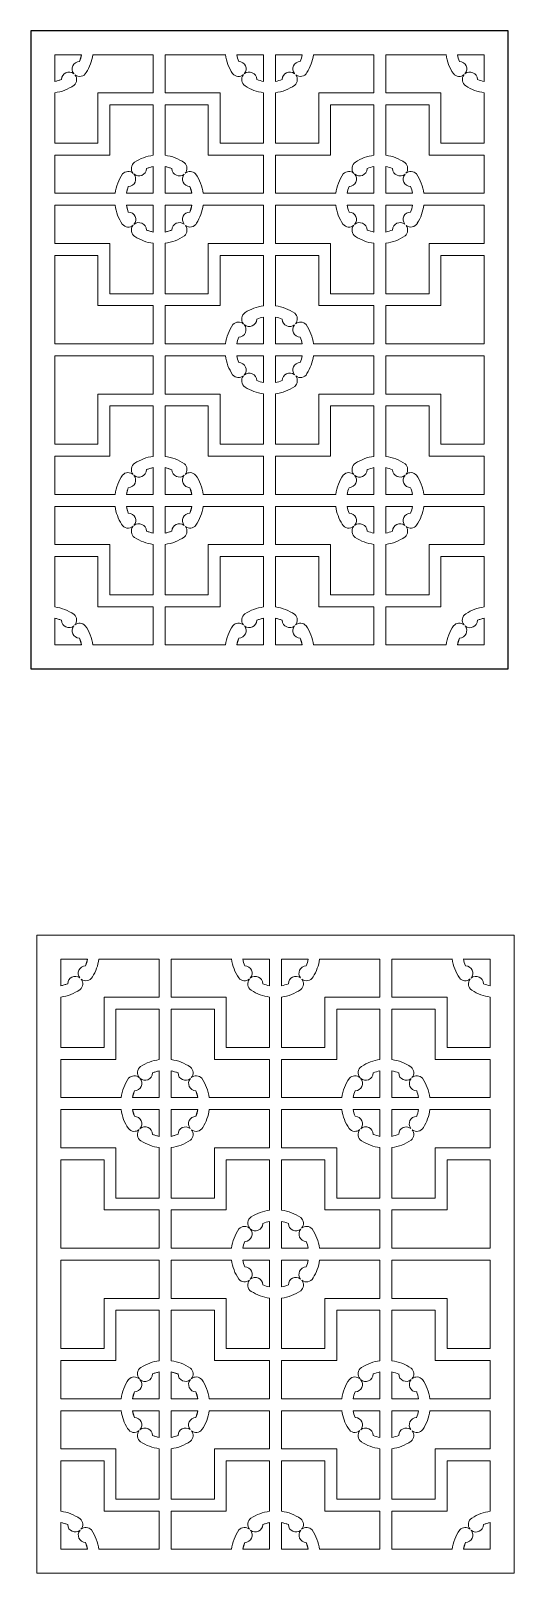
# Model space of a CAD drawing. Header units: centimetres. Extents: x 13 to 18.9, y -9.5 to 9.5.
import ezdxf

# ---------------------------------------------------------------- set-up
doc = ezdxf.new("R2010")
doc.units = ezdxf.units.CM
doc.header["$MEASUREMENT"] = 0
doc.layers.add('layer 1', color=7, linetype='Continuous')

msp = doc.modelspace()

# ---------------------------------------------------------------- linework, layer by layer
at = {"layer": 'layer 1', "color": 250}
msp.add_open_spline([(12.9901, 9.5), (12.9901, 9.5), (18.86265, 9.5), (18.86265, 9.5), (18.86265, 9.5), (18.86265, 9.5), (18.86265, 1.64057), (18.86265, 1.64057), (18.86265, 1.64057), (18.86265, 1.64057), (12.9901, 1.64057), (12.9901, 1.64057), (12.9901, 1.64057), (12.9901, 1.64057), (12.9901, 9.5), (12.9901, 9.5)], degree=3, knots=[0, 0, 0, 0, 0.2, 0.2, 0.2, 0.2, 0.4, 0.4, 0.4, 0.4, 0.6, 0.6, 0.6, 0.6, 1, 1, 1, 1], dxfattribs=at)
at = {"layer": 'layer 1', "color": 7, "lineweight": 9}
for points, knots in [([(13.67204, 8.98637), (13.67204, 8.98637), (13.67204, 8.98637), (13.67204, 8.98637), (13.67204, 8.98637), (13.71442, 9.05295), (13.74184, 9.12796), (13.75241, 9.20618), (13.75241, 9.20618), (13.75241, 9.20618), (13.75245, 9.20638), (13.75245, 9.20638), (13.75245, 9.20638), (13.75245, 9.20638), (14.49493, 9.20638), (14.49493, 9.20638), (14.49493, 9.20638), (14.49493, 9.20638), (14.49493, 8.73494), (14.49493, 8.73494), (14.49493, 8.73494), (14.49493, 8.73494), (13.81591, 8.73494), (13.81591, 8.73494), (13.81591, 8.73494), (13.81591, 8.73494), (13.81591, 8.11668), (13.81591, 8.11668), (13.81591, 8.11668), (13.81591, 8.11668), (13.28373, 8.11668), (13.28373, 8.11668), (13.28373, 8.11668), (13.28373, 8.11668), (13.28373, 8.73767), (13.28373, 8.73767), (13.28373, 8.73767), (13.28373, 8.73767), (13.28353, 8.73765), (13.28353, 8.73765), (13.28353, 8.73765), (13.36878, 8.74909), (13.45014, 8.78055), (13.52092, 8.82945), (13.52092, 8.82945), (13.52092, 8.82945), (13.52106, 8.82954), (13.52106, 8.82954), (13.52106, 8.82954), (13.55902, 8.86204), (13.56434, 8.91885), (13.53304, 8.95781), (13.53304, 8.95781), (13.53304, 8.95781), (13.533, 8.95786), (13.533, 8.95786), (13.533, 8.95786), (13.57815, 8.92197), (13.64483, 8.9357), (13.67212, 8.98651), (13.67212, 8.98651), (13.67212, 8.98651), (13.67204, 8.98637), (13.67204, 8.98637)], [0, 0, 0, 0, 0.05882353, 0.05882353, 0.05882353, 0.05882353, 0.11764706, 0.11764706, 0.11764706, 0.11764706, 0.17647059, 0.17647059, 0.17647059, 0.17647059, 0.23529412, 0.23529412, 0.23529412, 0.23529412, 0.29411765, 0.29411765, 0.29411765, 0.29411765, 0.35294118, 0.35294118, 0.35294118, 0.35294118, 0.41176471, 0.41176471, 0.41176471, 0.41176471, 0.47058824, 0.47058824, 0.47058824, 0.47058824, 0.52941176, 0.52941176, 0.52941176, 0.52941176, 0.58823529, 0.58823529, 0.58823529, 0.58823529, 0.64705882, 0.64705882, 0.64705882, 0.64705882, 0.70588235, 0.70588235, 0.70588235, 0.70588235, 0.76470588, 0.76470588, 0.76470588, 0.76470588, 0.82352941, 0.82352941, 0.82352941, 0.82352941, 0.88235294, 0.88235294, 0.88235294, 0.88235294, 1, 1, 1, 1]), ([(13.28356, 8.87635), (13.28356, 8.87635), (13.28356, 8.87635), (13.28356, 8.87635), (13.28356, 8.87635), (13.31253, 8.8816), (13.34084, 8.88995), (13.368, 8.90128), (13.368, 8.90128), (13.368, 8.90128), (13.28373, 8.87636), (13.28373, 8.87636), (13.28373, 8.87636), (13.28373, 8.87636), (13.28373, 9.20638), (13.28373, 9.20638), (13.28373, 9.20638), (13.28373, 9.20638), (13.61374, 9.20638), (13.61374, 9.20638), (13.61374, 9.20638), (13.61374, 9.20638), (13.58917, 9.12291), (13.58917, 9.12291), (13.58917, 9.12291), (13.60029, 9.14974), (13.60851, 9.17766), (13.6137, 9.20625), (13.6137, 9.20625), (13.6137, 9.20625), (13.58923, 9.12305), (13.58923, 9.12305), (13.58923, 9.12305), (13.51215, 9.12199), (13.47003, 9.03261), (13.51828, 8.97249), (13.51828, 8.97249), (13.51828, 8.97249), (13.5183, 8.97246), (13.5183, 8.97246), (13.5183, 8.97246), (13.45817, 9.02022), (13.36931, 8.97811), (13.36815, 8.90135), (13.36815, 8.90135), (13.36815, 8.90135), (13.28356, 8.87635), (13.28356, 8.87635)], [0, 0, 0, 0, 0.07692308, 0.07692308, 0.07692308, 0.07692308, 0.15384615, 0.15384615, 0.15384615, 0.15384615, 0.23076923, 0.23076923, 0.23076923, 0.23076923, 0.30769231, 0.30769231, 0.30769231, 0.30769231, 0.38461538, 0.38461538, 0.38461538, 0.38461538, 0.46153846, 0.46153846, 0.46153846, 0.46153846, 0.53846154, 0.53846154, 0.53846154, 0.53846154, 0.61538462, 0.61538462, 0.61538462, 0.61538462, 0.69230769, 0.69230769, 0.69230769, 0.69230769, 0.76923077, 0.76923077, 0.76923077, 0.76923077, 0.84615385, 0.84615385, 0.84615385, 0.84615385, 1, 1, 1, 1]), ([(15.47333, 8.97313), (15.47333, 8.97313), (15.47333, 8.97313), (15.47333, 8.97313), (15.47333, 8.97313), (15.50605, 8.9315), (15.56701, 8.92576), (15.60692, 8.96055), (15.60692, 8.96055), (15.60692, 8.96055), (15.60696, 8.96056), (15.60696, 8.96056), (15.60696, 8.96056), (15.56966, 8.91759), (15.57963, 8.85139), (15.62791, 8.82131), (15.62791, 8.82131), (15.62791, 8.82131), (15.62777, 8.8214), (15.62777, 8.8214), (15.62777, 8.8214), (15.69562, 8.77714), (15.77248, 8.74854), (15.85276, 8.73771), (15.85276, 8.73771), (15.85276, 8.73771), (15.85296, 8.73767), (15.85296, 8.73767), (15.85296, 8.73767), (15.85296, 8.73767), (15.85296, 8.11668), (15.85296, 8.11668), (15.85296, 8.11668), (15.85296, 8.11668), (15.32076, 8.11668), (15.32076, 8.11668), (15.32076, 8.11668), (15.32076, 8.11668), (15.32076, 8.73494), (15.32076, 8.73494), (15.32076, 8.73494), (15.32076, 8.73494), (14.64174, 8.73494), (14.64174, 8.73494), (14.64174, 8.73494), (14.64174, 8.73494), (14.64174, 9.20638), (14.64174, 9.20638), (14.64174, 9.20638), (14.64174, 9.20638), (15.38427, 9.20638), (15.38427, 9.20638), (15.38427, 9.20638), (15.38427, 9.20638), (15.38423, 9.20659), (15.38423, 9.20659), (15.38423, 9.20659), (15.39546, 9.12298), (15.42592, 9.04311), (15.47325, 8.97327), (15.47325, 8.97327), (15.47325, 8.97327), (15.47333, 8.97313), (15.47333, 8.97313)], [0, 0, 0, 0, 0.05882353, 0.05882353, 0.05882353, 0.05882353, 0.11764706, 0.11764706, 0.11764706, 0.11764706, 0.17647059, 0.17647059, 0.17647059, 0.17647059, 0.23529412, 0.23529412, 0.23529412, 0.23529412, 0.29411765, 0.29411765, 0.29411765, 0.29411765, 0.35294118, 0.35294118, 0.35294118, 0.35294118, 0.41176471, 0.41176471, 0.41176471, 0.41176471, 0.47058824, 0.47058824, 0.47058824, 0.47058824, 0.52941176, 0.52941176, 0.52941176, 0.52941176, 0.58823529, 0.58823529, 0.58823529, 0.58823529, 0.64705882, 0.64705882, 0.64705882, 0.64705882, 0.70588235, 0.70588235, 0.70588235, 0.70588235, 0.76470588, 0.76470588, 0.76470588, 0.76470588, 0.82352941, 0.82352941, 0.82352941, 0.82352941, 0.88235294, 0.88235294, 0.88235294, 0.88235294, 1, 1, 1, 1]), ([(15.76959, 8.9009), (15.76959, 8.9009), (15.76959, 8.9009), (15.76959, 8.9009), (15.76959, 8.9009), (15.76878, 8.97991), (15.67567, 9.02169), (15.61613, 8.96976), (15.61613, 8.96976), (15.61613, 8.96976), (15.61611, 8.96974), (15.61611, 8.96974), (15.61611, 8.96974), (15.66775, 9.02919), (15.62624, 9.12196), (15.54749, 9.12305), (15.54749, 9.12305), (15.54749, 9.12305), (15.54745, 9.12313), (15.54745, 9.12313), (15.54745, 9.12313), (15.53638, 9.14997), (15.52817, 9.1779), (15.52294, 9.20646), (15.52294, 9.20646), (15.52294, 9.20646), (15.52296, 9.20638), (15.52296, 9.20638), (15.52296, 9.20638), (15.52296, 9.20638), (15.85296, 9.20638), (15.85296, 9.20638), (15.85296, 9.20638), (15.85296, 9.20638), (15.85296, 8.87636), (15.85296, 8.87636), (15.85296, 8.87636), (15.85296, 8.87636), (15.85289, 8.87639), (15.85289, 8.87639), (15.85289, 8.87639), (15.82431, 8.88162), (15.79637, 8.88986), (15.76952, 8.90094), (15.76952, 8.90094), (15.76952, 8.90094), (15.76959, 8.9009), (15.76959, 8.9009)], [0, 0, 0, 0, 0.07692308, 0.07692308, 0.07692308, 0.07692308, 0.15384615, 0.15384615, 0.15384615, 0.15384615, 0.23076923, 0.23076923, 0.23076923, 0.23076923, 0.30769231, 0.30769231, 0.30769231, 0.30769231, 0.38461538, 0.38461538, 0.38461538, 0.38461538, 0.46153846, 0.46153846, 0.46153846, 0.46153846, 0.53846154, 0.53846154, 0.53846154, 0.53846154, 0.61538462, 0.61538462, 0.61538462, 0.61538462, 0.69230769, 0.69230769, 0.69230769, 0.69230769, 0.76923077, 0.76923077, 0.76923077, 0.76923077, 0.84615385, 0.84615385, 0.84615385, 0.84615385, 1, 1, 1, 1]), ([(16.3881, 8.98637), (16.3881, 8.98637), (16.3881, 8.98637), (16.3881, 8.98637), (16.3881, 8.98637), (16.43047, 9.05295), (16.45791, 9.12796), (16.46846, 9.20618), (16.46846, 9.20618), (16.46846, 9.20618), (16.46848, 9.20638), (16.46848, 9.20638), (16.46848, 9.20638), (16.46848, 9.20638), (17.211, 9.20638), (17.211, 9.20638), (17.211, 9.20638), (17.211, 9.20638), (17.211, 8.73494), (17.211, 8.73494), (17.211, 8.73494), (17.211, 8.73494), (16.53198, 8.73494), (16.53198, 8.73494), (16.53198, 8.73494), (16.53198, 8.73494), (16.53198, 8.11668), (16.53198, 8.11668), (16.53198, 8.11668), (16.53198, 8.11668), (15.99978, 8.11668), (15.99978, 8.11668), (15.99978, 8.11668), (15.99978, 8.11668), (15.99978, 8.73767), (15.99978, 8.73767), (15.99978, 8.73767), (15.99978, 8.73767), (15.99958, 8.73765), (15.99958, 8.73765), (15.99958, 8.73765), (16.08483, 8.74909), (16.1662, 8.78055), (16.23697, 8.82945), (16.23697, 8.82945), (16.23697, 8.82945), (16.2371, 8.82954), (16.2371, 8.82954), (16.2371, 8.82954), (16.27507, 8.86204), (16.28037, 8.91885), (16.24909, 8.95781), (16.24909, 8.95781), (16.24909, 8.95781), (16.24905, 8.95786), (16.24905, 8.95786), (16.24905, 8.95786), (16.2942, 8.92197), (16.36088, 8.9357), (16.38819, 8.98651), (16.38819, 8.98651), (16.38819, 8.98651), (16.3881, 8.98637), (16.3881, 8.98637)], [0, 0, 0, 0, 0.05882353, 0.05882353, 0.05882353, 0.05882353, 0.11764706, 0.11764706, 0.11764706, 0.11764706, 0.17647059, 0.17647059, 0.17647059, 0.17647059, 0.23529412, 0.23529412, 0.23529412, 0.23529412, 0.29411765, 0.29411765, 0.29411765, 0.29411765, 0.35294118, 0.35294118, 0.35294118, 0.35294118, 0.41176471, 0.41176471, 0.41176471, 0.41176471, 0.47058824, 0.47058824, 0.47058824, 0.47058824, 0.52941176, 0.52941176, 0.52941176, 0.52941176, 0.58823529, 0.58823529, 0.58823529, 0.58823529, 0.64705882, 0.64705882, 0.64705882, 0.64705882, 0.70588235, 0.70588235, 0.70588235, 0.70588235, 0.76470588, 0.76470588, 0.76470588, 0.76470588, 0.82352941, 0.82352941, 0.82352941, 0.82352941, 0.88235294, 0.88235294, 0.88235294, 0.88235294, 1, 1, 1, 1]), ([(16.08405, 8.90128), (16.08405, 8.90128), (16.08405, 8.90128), (16.08405, 8.90128), (16.08405, 8.90128), (16.05689, 8.88999), (16.02859, 8.88163), (15.99963, 8.87635), (15.99963, 8.87635), (15.99963, 8.87635), (15.99978, 8.87636), (15.99978, 8.87636), (15.99978, 8.87636), (15.99978, 8.87636), (15.99978, 9.20638), (15.99978, 9.20638), (15.99978, 9.20638), (15.99978, 9.20638), (16.32979, 9.20638), (16.32979, 9.20638), (16.32979, 9.20638), (16.32979, 9.20638), (16.32977, 9.20625), (16.32977, 9.20625), (16.32977, 9.20625), (16.32454, 9.17767), (16.3163, 9.14975), (16.30522, 9.12291), (16.30522, 9.12291), (16.30522, 9.12291), (16.30527, 9.12305), (16.30527, 9.12305), (16.30527, 9.12305), (16.22818, 9.12199), (16.18608, 9.03261), (16.23435, 8.97249), (16.23435, 8.97249), (16.23435, 8.97249), (16.23437, 8.97246), (16.23437, 8.97246), (16.23437, 8.97246), (16.17422, 9.02022), (16.08536, 8.97811), (16.0842, 8.90135), (16.0842, 8.90135), (16.0842, 8.90135), (16.08405, 8.90128), (16.08405, 8.90128)], [0, 0, 0, 0, 0.07692308, 0.07692308, 0.07692308, 0.07692308, 0.15384615, 0.15384615, 0.15384615, 0.15384615, 0.23076923, 0.23076923, 0.23076923, 0.23076923, 0.30769231, 0.30769231, 0.30769231, 0.30769231, 0.38461538, 0.38461538, 0.38461538, 0.38461538, 0.46153846, 0.46153846, 0.46153846, 0.46153846, 0.53846154, 0.53846154, 0.53846154, 0.53846154, 0.61538462, 0.61538462, 0.61538462, 0.61538462, 0.69230769, 0.69230769, 0.69230769, 0.69230769, 0.76923077, 0.76923077, 0.76923077, 0.76923077, 0.84615385, 0.84615385, 0.84615385, 0.84615385, 1, 1, 1, 1]), ([(18.1894, 8.97313), (18.2221, 8.9315), (18.28306, 8.92576), (18.32299, 8.96055), (18.32299, 8.96055), (18.32299, 8.96055), (18.32302, 8.96056), (18.32302, 8.96056), (18.32302, 8.96056), (18.28572, 8.91759), (18.29567, 8.85139), (18.34397, 8.82131), (18.34397, 8.82131), (18.34397, 8.82131), (18.34383, 8.8214), (18.34383, 8.8214), (18.34383, 8.8214), (18.41168, 8.77714), (18.48855, 8.74854), (18.56883, 8.73771), (18.56883, 8.73771), (18.56883, 8.73771), (18.56903, 8.73767), (18.56903, 8.73767), (18.56903, 8.73767), (18.56903, 8.73767), (18.56903, 8.11668), (18.56903, 8.11668), (18.56903, 8.11668), (18.56903, 8.11668), (18.03681, 8.11668), (18.03681, 8.11668), (18.03681, 8.11668), (18.03681, 8.11668), (18.03681, 8.73494), (18.03681, 8.73494), (18.03681, 8.73494), (18.03681, 8.73494), (17.35782, 8.73494), (17.35782, 8.73494), (17.35782, 8.73494), (17.35782, 8.73494), (17.35782, 9.20638), (17.35782, 9.20638), (17.35782, 9.20638), (17.35782, 9.20638), (18.10032, 9.20638), (18.10032, 9.20638), (18.10032, 9.20638), (18.10032, 9.20638), (18.1003, 9.20659), (18.1003, 9.20659), (18.1003, 9.20659), (18.11151, 9.12298), (18.14199, 9.04311), (18.18931, 8.97327), (18.18931, 8.97327), (18.18931, 8.97327), (18.1894, 8.97313), (18.1894, 8.97313)], [0, 0, 0, 0, 0.0625, 0.0625, 0.0625, 0.0625, 0.125, 0.125, 0.125, 0.125, 0.1875, 0.1875, 0.1875, 0.1875, 0.25, 0.25, 0.25, 0.25, 0.3125, 0.3125, 0.3125, 0.3125, 0.375, 0.375, 0.375, 0.375, 0.4375, 0.4375, 0.4375, 0.4375, 0.5, 0.5, 0.5, 0.5, 0.5625, 0.5625, 0.5625, 0.5625, 0.625, 0.625, 0.625, 0.625, 0.6875, 0.6875, 0.6875, 0.6875, 0.75, 0.75, 0.75, 0.75, 0.8125, 0.8125, 0.8125, 0.8125, 0.875, 0.875, 0.875, 0.875, 1, 1, 1, 1]), ([(18.48565, 8.9009), (18.48565, 8.9009), (18.48565, 8.9009), (18.48565, 8.9009), (18.48565, 8.9009), (18.48483, 8.97991), (18.39172, 9.02169), (18.33218, 8.96976), (18.33218, 8.96976), (18.33218, 8.96976), (18.33216, 8.96974), (18.33216, 8.96974), (18.33216, 8.96974), (18.3838, 9.02919), (18.34229, 9.12196), (18.26354, 9.12305), (18.26354, 9.12305), (18.26354, 9.12305), (18.2635, 9.12313), (18.2635, 9.12313), (18.2635, 9.12313), (18.25244, 9.14997), (18.24422, 9.1779), (18.23901, 9.20646), (18.23901, 9.20646), (18.23901, 9.20646), (18.23901, 9.20638), (18.23901, 9.20638), (18.23901, 9.20638), (18.23901, 9.20638), (18.56903, 9.20638), (18.56903, 9.20638), (18.56903, 9.20638), (18.56903, 9.20638), (18.56903, 8.87636), (18.56903, 8.87636), (18.56903, 8.87636), (18.56903, 8.87636), (18.56896, 8.87639), (18.56896, 8.87639), (18.56896, 8.87639), (18.54038, 8.88162), (18.51242, 8.88986), (18.48557, 8.90094), (18.48557, 8.90094), (18.48557, 8.90094), (18.48565, 8.9009), (18.48565, 8.9009)], [0, 0, 0, 0, 0.07692308, 0.07692308, 0.07692308, 0.07692308, 0.15384615, 0.15384615, 0.15384615, 0.15384615, 0.23076923, 0.23076923, 0.23076923, 0.23076923, 0.30769231, 0.30769231, 0.30769231, 0.30769231, 0.38461538, 0.38461538, 0.38461538, 0.38461538, 0.46153846, 0.46153846, 0.46153846, 0.46153846, 0.53846154, 0.53846154, 0.53846154, 0.53846154, 0.61538462, 0.61538462, 0.61538462, 0.61538462, 0.69230769, 0.69230769, 0.69230769, 0.69230769, 0.76923077, 0.76923077, 0.76923077, 0.76923077, 0.84615385, 0.84615385, 0.84615385, 0.84615385, 1, 1, 1, 1]), ([(14.2663, 7.88115), (14.2663, 7.88115), (14.2663, 7.88115), (14.2663, 7.88115), (14.2663, 7.88115), (14.22027, 7.84942), (14.21266, 7.78439), (14.25014, 7.74288), (14.25014, 7.74288), (14.25014, 7.74288), (14.25015, 7.74286), (14.25015, 7.74286), (14.25015, 7.74286), (14.21218, 7.77771), (14.15301, 7.77483), (14.11859, 7.73646), (14.11859, 7.73646), (14.11859, 7.73646), (14.11859, 7.73647), (14.11859, 7.73647), (14.11859, 7.73647), (14.06939, 7.66557), (14.03774, 7.58396), (14.02623, 7.49844), (14.02623, 7.49844), (14.02623, 7.49844), (13.28373, 7.49844), (13.28373, 7.49844), (13.28373, 7.49844), (13.28373, 7.49844), (13.28373, 7.96987), (13.28373, 7.96987), (13.28373, 7.96987), (13.28373, 7.96987), (13.96273, 7.96987), (13.96273, 7.96987), (13.96273, 7.96987), (13.96273, 7.96987), (13.96273, 8.58813), (13.96273, 8.58813), (13.96273, 8.58813), (13.96273, 8.58813), (14.49493, 8.58813), (14.49493, 8.58813), (14.49493, 8.58813), (14.49493, 8.58813), (14.49493, 7.96715), (14.49493, 7.96715), (14.49493, 7.96715), (14.41322, 7.95616), (14.33502, 7.92673), (14.2663, 7.88115)], [0, 0, 0, 0, 0.07142857, 0.07142857, 0.07142857, 0.07142857, 0.14285714, 0.14285714, 0.14285714, 0.14285714, 0.21428571, 0.21428571, 0.21428571, 0.21428571, 0.28571429, 0.28571429, 0.28571429, 0.28571429, 0.35714286, 0.35714286, 0.35714286, 0.35714286, 0.42857143, 0.42857143, 0.42857143, 0.42857143, 0.5, 0.5, 0.5, 0.5, 0.57142857, 0.57142857, 0.57142857, 0.57142857, 0.64285714, 0.64285714, 0.64285714, 0.64285714, 0.71428571, 0.71428571, 0.71428571, 0.71428571, 0.78571429, 0.78571429, 0.78571429, 0.78571429, 0.85714286, 0.85714286, 0.85714286, 0.85714286, 1, 1, 1, 1]), ([(15.85296, 7.49844), (15.85296, 7.49844), (15.85296, 7.49844), (15.85296, 7.49844), (15.85296, 7.49844), (15.85296, 7.49844), (15.11046, 7.49844), (15.11046, 7.49844), (15.11046, 7.49844), (15.09895, 7.58396), (15.0673, 7.66557), (15.01811, 7.73647), (15.01811, 7.73647), (14.98468, 7.77358), (14.92779, 7.77748), (14.88963, 7.74526), (14.88963, 7.74526), (14.88963, 7.74526), (14.88959, 7.74523), (14.88959, 7.74523), (14.88959, 7.74523), (14.92242, 7.78408), (14.91773, 7.84216), (14.87912, 7.87524), (14.87912, 7.87524), (14.87912, 7.87524), (14.87912, 7.87527), (14.87912, 7.87527), (14.87912, 7.87527), (14.80834, 7.92419), (14.72699, 7.95567), (14.64174, 7.96715), (14.64174, 7.96715), (14.64174, 7.96715), (14.64174, 8.58813), (14.64174, 8.58813), (14.64174, 8.58813), (14.64174, 8.58813), (15.17394, 8.58813), (15.17394, 8.58813), (15.17394, 8.58813), (15.17394, 8.58813), (15.17394, 7.96987), (15.17394, 7.96987), (15.17394, 7.96987), (15.17394, 7.96987), (15.85296, 7.96987), (15.85296, 7.96987), (15.85296, 7.96987), (15.85296, 7.96987), (15.85296, 7.49844), (15.85296, 7.49844)], [0, 0, 0, 0, 0.07142857, 0.07142857, 0.07142857, 0.07142857, 0.14285714, 0.14285714, 0.14285714, 0.14285714, 0.21428571, 0.21428571, 0.21428571, 0.21428571, 0.28571429, 0.28571429, 0.28571429, 0.28571429, 0.35714286, 0.35714286, 0.35714286, 0.35714286, 0.42857143, 0.42857143, 0.42857143, 0.42857143, 0.5, 0.5, 0.5, 0.5, 0.57142857, 0.57142857, 0.57142857, 0.57142857, 0.64285714, 0.64285714, 0.64285714, 0.64285714, 0.71428571, 0.71428571, 0.71428571, 0.71428571, 0.78571429, 0.78571429, 0.78571429, 0.78571429, 0.85714286, 0.85714286, 0.85714286, 0.85714286, 1, 1, 1, 1]), ([(16.98597, 7.88354), (16.98597, 7.88354), (16.98597, 7.88354), (16.98597, 7.88354), (16.98597, 7.88354), (16.93702, 7.85307), (16.92753, 7.78567), (16.96621, 7.74288), (16.96621, 7.74288), (16.96621, 7.74288), (16.96623, 7.74286), (16.96623, 7.74286), (16.96623, 7.74286), (16.92823, 7.77771), (16.86906, 7.77483), (16.83464, 7.73646), (16.83464, 7.73646), (16.83464, 7.73646), (16.83464, 7.73647), (16.83464, 7.73647), (16.83464, 7.73647), (16.78547, 7.66557), (16.75379, 7.58396), (16.74228, 7.49844), (16.74228, 7.49844), (16.74228, 7.49844), (15.99978, 7.49844), (15.99978, 7.49844), (15.99978, 7.49844), (15.99978, 7.49844), (15.99978, 7.96987), (15.99978, 7.96987), (15.99978, 7.96987), (15.99978, 7.96987), (16.6788, 7.96987), (16.6788, 7.96987), (16.6788, 7.96987), (16.6788, 7.96987), (16.6788, 8.58813), (16.6788, 8.58813), (16.6788, 8.58813), (16.6788, 8.58813), (17.211, 8.58813), (17.211, 8.58813), (17.211, 8.58813), (17.211, 8.58813), (17.211, 7.96715), (17.211, 7.96715), (17.211, 7.96715), (17.13072, 7.95634), (17.05383, 7.92777), (16.98599, 7.88354), (16.98599, 7.88354), (16.98599, 7.88354), (16.98597, 7.88354), (16.98597, 7.88354)], [0, 0, 0, 0, 0.06666667, 0.06666667, 0.06666667, 0.06666667, 0.13333333, 0.13333333, 0.13333333, 0.13333333, 0.2, 0.2, 0.2, 0.2, 0.26666667, 0.26666667, 0.26666667, 0.26666667, 0.33333333, 0.33333333, 0.33333333, 0.33333333, 0.4, 0.4, 0.4, 0.4, 0.46666667, 0.46666667, 0.46666667, 0.46666667, 0.53333333, 0.53333333, 0.53333333, 0.53333333, 0.6, 0.6, 0.6, 0.6, 0.66666667, 0.66666667, 0.66666667, 0.66666667, 0.73333333, 0.73333333, 0.73333333, 0.73333333, 0.8, 0.8, 0.8, 0.8, 0.86666667, 0.86666667, 0.86666667, 0.86666667, 1, 1, 1, 1]), ([(17.89001, 7.96987), (17.89001, 7.96987), (17.89001, 7.96987), (17.89001, 7.96987), (17.89001, 7.96987), (17.89001, 7.96987), (18.56903, 7.96987), (18.56903, 7.96987), (18.56903, 7.96987), (18.56903, 7.96987), (18.56903, 7.49844), (18.56903, 7.49844), (18.56903, 7.49844), (18.56903, 7.49844), (17.82652, 7.49844), (17.82652, 7.49844), (17.82652, 7.49844), (17.815, 7.58396), (17.78335, 7.66557), (17.73415, 7.73647), (17.73415, 7.73647), (17.70073, 7.77358), (17.64386, 7.77748), (17.60568, 7.74526), (17.60568, 7.74526), (17.60568, 7.74526), (17.60566, 7.74523), (17.60566, 7.74523), (17.60566, 7.74523), (17.63848, 7.78408), (17.6338, 7.84216), (17.59519, 7.87524), (17.59519, 7.87524), (17.59519, 7.87524), (17.59517, 7.87527), (17.59517, 7.87527), (17.59517, 7.87527), (17.52441, 7.92419), (17.44305, 7.95567), (17.3578, 7.96715), (17.3578, 7.96715), (17.3578, 7.96715), (17.35782, 7.96715), (17.35782, 7.96715), (17.35782, 7.96715), (17.35782, 7.96715), (17.35782, 8.58813), (17.35782, 8.58813), (17.35782, 8.58813), (17.35782, 8.58813), (17.89001, 8.58813), (17.89001, 8.58813), (17.89001, 8.58813), (17.89001, 8.58813), (17.89001, 7.96987), (17.89001, 7.96987)], [0, 0, 0, 0, 0.06666667, 0.06666667, 0.06666667, 0.06666667, 0.13333333, 0.13333333, 0.13333333, 0.13333333, 0.2, 0.2, 0.2, 0.2, 0.26666667, 0.26666667, 0.26666667, 0.26666667, 0.33333333, 0.33333333, 0.33333333, 0.33333333, 0.4, 0.4, 0.4, 0.4, 0.46666667, 0.46666667, 0.46666667, 0.46666667, 0.53333333, 0.53333333, 0.53333333, 0.53333333, 0.6, 0.6, 0.6, 0.6, 0.66666667, 0.66666667, 0.66666667, 0.66666667, 0.73333333, 0.73333333, 0.73333333, 0.73333333, 0.8, 0.8, 0.8, 0.8, 0.86666667, 0.86666667, 0.86666667, 0.86666667, 1, 1, 1, 1]), ([(14.49493, 7.49844), (14.49493, 7.49844), (14.49493, 7.49844), (14.49493, 7.49844), (14.49493, 7.49844), (14.49493, 7.49844), (14.16494, 7.49844), (14.16494, 7.49844), (14.16494, 7.49844), (14.16494, 7.49844), (14.18948, 7.58181), (14.18948, 7.58181), (14.18948, 7.58181), (14.17833, 7.55498), (14.1701, 7.52703), (14.16494, 7.49844), (14.16494, 7.49844), (14.16494, 7.49844), (14.18944, 7.58181), (14.18944, 7.58181), (14.18944, 7.58181), (14.26883, 7.58337), (14.30962, 7.67769), (14.25636, 7.7366), (14.25636, 7.7366), (14.25636, 7.7366), (14.25632, 7.73665), (14.25632, 7.73665), (14.25632, 7.73665), (14.31533, 7.68246), (14.41071, 7.72378), (14.41156, 7.80388), (14.41156, 7.80388), (14.41156, 7.80388), (14.49493, 7.82845), (14.49493, 7.82845), (14.49493, 7.82845), (14.46635, 7.82328), (14.43839, 7.81504), (14.41156, 7.80391), (14.41156, 7.80391), (14.41156, 7.80391), (14.49493, 7.82845), (14.49493, 7.82845), (14.49493, 7.82845), (14.49493, 7.82845), (14.49493, 7.49844), (14.49493, 7.49844)], [0, 0, 0, 0, 0.07692308, 0.07692308, 0.07692308, 0.07692308, 0.15384615, 0.15384615, 0.15384615, 0.15384615, 0.23076923, 0.23076923, 0.23076923, 0.23076923, 0.30769231, 0.30769231, 0.30769231, 0.30769231, 0.38461538, 0.38461538, 0.38461538, 0.38461538, 0.46153846, 0.46153846, 0.46153846, 0.46153846, 0.53846154, 0.53846154, 0.53846154, 0.53846154, 0.61538462, 0.61538462, 0.61538462, 0.61538462, 0.69230769, 0.69230769, 0.69230769, 0.69230769, 0.76923077, 0.76923077, 0.76923077, 0.76923077, 0.84615385, 0.84615385, 0.84615385, 0.84615385, 1, 1, 1, 1]), ([(14.64174, 7.49844), (14.64174, 7.49844), (14.64174, 7.49844), (14.64174, 7.49844), (14.64174, 7.49844), (14.64174, 7.49844), (14.64174, 7.82845), (14.64174, 7.82845), (14.64174, 7.82845), (14.64174, 7.82845), (14.72617, 7.80347), (14.72617, 7.80347), (14.72617, 7.80347), (14.69902, 7.81484), (14.67072, 7.82321), (14.64174, 7.82845), (14.64174, 7.82845), (14.64174, 7.82845), (14.72617, 7.80353), (14.72617, 7.80353), (14.72617, 7.80353), (14.72731, 7.72544), (14.81878, 7.68375), (14.87847, 7.73412), (14.87847, 7.73412), (14.87847, 7.73412), (14.87851, 7.73413), (14.87851, 7.73413), (14.87851, 7.73413), (14.82833, 7.67469), (14.86943, 7.58354), (14.9472, 7.58181), (14.9472, 7.58181), (14.9472, 7.58181), (14.97177, 7.49844), (14.97177, 7.49844), (14.97177, 7.49844), (14.96658, 7.52703), (14.95836, 7.55498), (14.94724, 7.58181), (14.94724, 7.58181), (14.94724, 7.58181), (14.97177, 7.49844), (14.97177, 7.49844), (14.97177, 7.49844), (14.97177, 7.49844), (14.64174, 7.49844), (14.64174, 7.49844)], [0, 0, 0, 0, 0.07692308, 0.07692308, 0.07692308, 0.07692308, 0.15384615, 0.15384615, 0.15384615, 0.15384615, 0.23076923, 0.23076923, 0.23076923, 0.23076923, 0.30769231, 0.30769231, 0.30769231, 0.30769231, 0.38461538, 0.38461538, 0.38461538, 0.38461538, 0.46153846, 0.46153846, 0.46153846, 0.46153846, 0.53846154, 0.53846154, 0.53846154, 0.53846154, 0.61538462, 0.61538462, 0.61538462, 0.61538462, 0.69230769, 0.69230769, 0.69230769, 0.69230769, 0.76923077, 0.76923077, 0.76923077, 0.76923077, 0.84615385, 0.84615385, 0.84615385, 0.84615385, 1, 1, 1, 1]), ([(17.211, 7.49844), (17.211, 7.49844), (17.211, 7.49844), (17.211, 7.49844), (17.211, 7.49844), (17.211, 7.49844), (16.88097, 7.49844), (16.88097, 7.49844), (16.88097, 7.49844), (16.88621, 7.52703), (16.89444, 7.55496), (16.90552, 7.58181), (16.90552, 7.58181), (16.90552, 7.58181), (16.90547, 7.58181), (16.90547, 7.58181), (16.90547, 7.58181), (16.98488, 7.58337), (17.02568, 7.67769), (16.97242, 7.7366), (16.97242, 7.7366), (16.97242, 7.7366), (16.97238, 7.73665), (16.97238, 7.73665), (16.97238, 7.73665), (17.0314, 7.68246), (17.12676, 7.72378), (17.12761, 7.80388), (17.12761, 7.80388), (17.12761, 7.80388), (17.12761, 7.80391), (17.12761, 7.80391), (17.12761, 7.80391), (17.15446, 7.815), (17.18242, 7.82321), (17.211, 7.82845), (17.211, 7.82845), (17.211, 7.82845), (17.211, 7.49844), (17.211, 7.49844)], [0, 0, 0, 0, 0.09090909, 0.09090909, 0.09090909, 0.09090909, 0.18181818, 0.18181818, 0.18181818, 0.18181818, 0.27272727, 0.27272727, 0.27272727, 0.27272727, 0.36363636, 0.36363636, 0.36363636, 0.36363636, 0.45454545, 0.45454545, 0.45454545, 0.45454545, 0.54545455, 0.54545455, 0.54545455, 0.54545455, 0.63636364, 0.63636364, 0.63636364, 0.63636364, 0.72727273, 0.72727273, 0.72727273, 0.72727273, 0.81818182, 0.81818182, 0.81818182, 0.81818182, 1, 1, 1, 1]), ([(17.35782, 7.49844), (17.35782, 7.49844), (17.35782, 7.49844), (17.35782, 7.49844), (17.35782, 7.49844), (17.35782, 7.49844), (17.35782, 7.82845), (17.35782, 7.82845), (17.35782, 7.82845), (17.35782, 7.82845), (17.35789, 7.82844), (17.35789, 7.82844), (17.35789, 7.82844), (17.38684, 7.82314), (17.41513, 7.81477), (17.44229, 7.80345), (17.44229, 7.80345), (17.44229, 7.80345), (17.44224, 7.80353), (17.44224, 7.80353), (17.44224, 7.80353), (17.44338, 7.72544), (17.53483, 7.68375), (17.59452, 7.73412), (17.59452, 7.73412), (17.59452, 7.73412), (17.59454, 7.73413), (17.59454, 7.73413), (17.59454, 7.73413), (17.54438, 7.67469), (17.58548, 7.58354), (17.66325, 7.58181), (17.66325, 7.58181), (17.66325, 7.58181), (17.66331, 7.58174), (17.66331, 7.58174), (17.66331, 7.58174), (17.67439, 7.55488), (17.68261, 7.52695), (17.68782, 7.49837), (17.68782, 7.49837), (17.68782, 7.49837), (17.68782, 7.49844), (17.68782, 7.49844), (17.68782, 7.49844), (17.68782, 7.49844), (17.35782, 7.49844), (17.35782, 7.49844)], [0, 0, 0, 0, 0.07692308, 0.07692308, 0.07692308, 0.07692308, 0.15384615, 0.15384615, 0.15384615, 0.15384615, 0.23076923, 0.23076923, 0.23076923, 0.23076923, 0.30769231, 0.30769231, 0.30769231, 0.30769231, 0.38461538, 0.38461538, 0.38461538, 0.38461538, 0.46153846, 0.46153846, 0.46153846, 0.46153846, 0.53846154, 0.53846154, 0.53846154, 0.53846154, 0.61538462, 0.61538462, 0.61538462, 0.61538462, 0.69230769, 0.69230769, 0.69230769, 0.69230769, 0.76923077, 0.76923077, 0.76923077, 0.76923077, 0.84615385, 0.84615385, 0.84615385, 0.84615385, 1, 1, 1, 1]), ([(14.11531, 7.11838), (14.11531, 7.11838), (14.11531, 7.11838), (14.11531, 7.11838), (14.11531, 7.11838), (14.14804, 7.07675), (14.209, 7.07101), (14.2489, 7.1058), (14.2489, 7.1058), (14.2489, 7.1058), (14.24893, 7.10581), (14.24893, 7.10581), (14.24893, 7.10581), (14.21163, 7.06283), (14.22159, 6.99666), (14.26988, 6.96655), (14.26988, 6.96655), (14.26988, 6.96655), (14.26975, 6.96664), (14.26975, 6.96664), (14.26975, 6.96664), (14.33758, 6.92238), (14.41447, 6.89379), (14.49474, 6.88295), (14.49474, 6.88295), (14.49474, 6.88295), (14.49493, 6.88292), (14.49493, 6.88292), (14.49493, 6.88292), (14.49493, 6.88292), (14.49493, 6.26195), (14.49493, 6.26195), (14.49493, 6.26195), (14.49493, 6.26195), (13.96273, 6.26195), (13.96273, 6.26195), (13.96273, 6.26195), (13.96273, 6.26195), (13.96273, 6.88019), (13.96273, 6.88019), (13.96273, 6.88019), (13.96273, 6.88019), (13.28373, 6.88019), (13.28373, 6.88019), (13.28373, 6.88019), (13.28373, 6.88019), (13.28373, 7.35162), (13.28373, 7.35162), (13.28373, 7.35162), (13.28373, 7.35162), (14.02623, 7.35162), (14.02623, 7.35162), (14.02623, 7.35162), (14.02623, 7.35162), (14.02621, 7.35183), (14.02621, 7.35183), (14.02621, 7.35183), (14.03743, 7.26823), (14.06789, 7.18834), (14.11522, 7.11852), (14.11522, 7.11852), (14.11522, 7.11852), (14.11531, 7.11838), (14.11531, 7.11838)], [0, 0, 0, 0, 0.05882353, 0.05882353, 0.05882353, 0.05882353, 0.11764706, 0.11764706, 0.11764706, 0.11764706, 0.17647059, 0.17647059, 0.17647059, 0.17647059, 0.23529412, 0.23529412, 0.23529412, 0.23529412, 0.29411765, 0.29411765, 0.29411765, 0.29411765, 0.35294118, 0.35294118, 0.35294118, 0.35294118, 0.41176471, 0.41176471, 0.41176471, 0.41176471, 0.47058824, 0.47058824, 0.47058824, 0.47058824, 0.52941176, 0.52941176, 0.52941176, 0.52941176, 0.58823529, 0.58823529, 0.58823529, 0.58823529, 0.64705882, 0.64705882, 0.64705882, 0.64705882, 0.70588235, 0.70588235, 0.70588235, 0.70588235, 0.76470588, 0.76470588, 0.76470588, 0.76470588, 0.82352941, 0.82352941, 0.82352941, 0.82352941, 0.88235294, 0.88235294, 0.88235294, 0.88235294, 1, 1, 1, 1]), ([(14.41156, 7.04616), (14.41156, 7.04616), (14.41156, 7.04616), (14.41156, 7.04616), (14.41156, 7.04616), (14.41077, 7.12515), (14.31766, 7.16693), (14.25809, 7.11499), (14.25809, 7.11499), (14.25809, 7.11499), (14.25808, 7.11497), (14.25808, 7.11497), (14.25808, 7.11497), (14.30973, 7.17444), (14.2682, 7.26719), (14.18945, 7.26829), (14.18945, 7.26829), (14.18945, 7.26829), (14.16491, 7.35178), (14.16491, 7.35178), (14.16491, 7.35178), (14.17006, 7.32322), (14.17828, 7.29527), (14.18938, 7.26843), (14.18938, 7.26843), (14.18938, 7.26843), (14.16494, 7.35162), (14.16494, 7.35162), (14.16494, 7.35162), (14.16494, 7.35162), (14.49493, 7.35162), (14.49493, 7.35162), (14.49493, 7.35162), (14.49493, 7.35162), (14.49493, 7.02162), (14.49493, 7.02162), (14.49493, 7.02162), (14.49493, 7.02162), (14.41143, 7.0462), (14.41143, 7.0462), (14.41143, 7.0462), (14.43824, 7.03508), (14.4662, 7.02684), (14.49479, 7.02165), (14.49479, 7.02165), (14.49479, 7.02165), (14.41156, 7.04616), (14.41156, 7.04616)], [0, 0, 0, 0, 0.07692308, 0.07692308, 0.07692308, 0.07692308, 0.15384615, 0.15384615, 0.15384615, 0.15384615, 0.23076923, 0.23076923, 0.23076923, 0.23076923, 0.30769231, 0.30769231, 0.30769231, 0.30769231, 0.38461538, 0.38461538, 0.38461538, 0.38461538, 0.46153846, 0.46153846, 0.46153846, 0.46153846, 0.53846154, 0.53846154, 0.53846154, 0.53846154, 0.61538462, 0.61538462, 0.61538462, 0.61538462, 0.69230769, 0.69230769, 0.69230769, 0.69230769, 0.76923077, 0.76923077, 0.76923077, 0.76923077, 0.84615385, 0.84615385, 0.84615385, 0.84615385, 1, 1, 1, 1]), ([(15.03006, 7.13161), (15.03006, 7.13161), (15.03006, 7.13161), (15.03006, 7.13161), (15.03006, 7.13161), (15.07246, 7.1982), (15.09987, 7.27321), (15.11043, 7.35143), (15.11043, 7.35143), (15.11043, 7.35143), (15.11046, 7.35162), (15.11046, 7.35162), (15.11046, 7.35162), (15.11046, 7.35162), (15.85296, 7.35162), (15.85296, 7.35162), (15.85296, 7.35162), (15.85296, 7.35162), (15.85296, 6.88019), (15.85296, 6.88019), (15.85296, 6.88019), (15.85296, 6.88019), (15.17394, 6.88019), (15.17394, 6.88019), (15.17394, 6.88019), (15.17394, 6.88019), (15.17394, 6.26195), (15.17394, 6.26195), (15.17394, 6.26195), (15.17394, 6.26195), (14.64174, 6.26195), (14.64174, 6.26195), (14.64174, 6.26195), (14.64174, 6.26195), (14.64174, 6.88292), (14.64174, 6.88292), (14.64174, 6.88292), (14.64174, 6.88292), (14.64154, 6.88289), (14.64154, 6.88289), (14.64154, 6.88289), (14.72681, 6.89434), (14.80816, 6.92579), (14.87893, 6.97469), (14.87893, 6.97469), (14.87893, 6.97469), (14.87908, 6.97478), (14.87908, 6.97478), (14.87908, 6.97478), (14.91705, 7.00728), (14.92236, 7.06409), (14.89107, 7.10305), (14.89107, 7.10305), (14.89107, 7.10305), (14.89103, 7.10311), (14.89103, 7.10311), (14.89103, 7.10311), (14.93619, 7.06721), (15.00286, 7.08095), (15.03015, 7.13175), (15.03015, 7.13175), (15.03015, 7.13175), (15.03006, 7.13161), (15.03006, 7.13161)], [0, 0, 0, 0, 0.05882353, 0.05882353, 0.05882353, 0.05882353, 0.11764706, 0.11764706, 0.11764706, 0.11764706, 0.17647059, 0.17647059, 0.17647059, 0.17647059, 0.23529412, 0.23529412, 0.23529412, 0.23529412, 0.29411765, 0.29411765, 0.29411765, 0.29411765, 0.35294118, 0.35294118, 0.35294118, 0.35294118, 0.41176471, 0.41176471, 0.41176471, 0.41176471, 0.47058824, 0.47058824, 0.47058824, 0.47058824, 0.52941176, 0.52941176, 0.52941176, 0.52941176, 0.58823529, 0.58823529, 0.58823529, 0.58823529, 0.64705882, 0.64705882, 0.64705882, 0.64705882, 0.70588235, 0.70588235, 0.70588235, 0.70588235, 0.76470588, 0.76470588, 0.76470588, 0.76470588, 0.82352941, 0.82352941, 0.82352941, 0.82352941, 0.88235294, 0.88235294, 0.88235294, 0.88235294, 1, 1, 1, 1]), ([(14.94726, 7.2683), (14.94726, 7.2683), (14.94726, 7.2683), (14.94726, 7.2683), (14.94726, 7.2683), (14.87017, 7.26724), (14.82805, 7.17784), (14.87632, 7.11773), (14.87632, 7.11773), (14.87632, 7.11773), (14.87634, 7.11769), (14.87634, 7.11769), (14.87634, 7.11769), (14.81619, 7.16547), (14.72733, 7.12337), (14.72617, 7.04658), (14.72617, 7.04658), (14.72617, 7.04658), (14.6416, 7.0216), (14.6416, 7.0216), (14.6416, 7.0216), (14.67057, 7.02684), (14.69887, 7.03519), (14.72602, 7.04654), (14.72602, 7.04654), (14.72602, 7.04654), (14.64174, 7.02162), (14.64174, 7.02162), (14.64174, 7.02162), (14.64174, 7.02162), (14.64174, 7.35162), (14.64174, 7.35162), (14.64174, 7.35162), (14.64174, 7.35162), (14.97177, 7.35162), (14.97177, 7.35162), (14.97177, 7.35162), (14.97177, 7.35162), (14.94718, 7.26816), (14.94718, 7.26816), (14.94718, 7.26816), (14.95831, 7.29497), (14.96654, 7.32291), (14.97174, 7.35147), (14.97174, 7.35147), (14.97174, 7.35147), (14.94726, 7.2683), (14.94726, 7.2683)], [0, 0, 0, 0, 0.07692308, 0.07692308, 0.07692308, 0.07692308, 0.15384615, 0.15384615, 0.15384615, 0.15384615, 0.23076923, 0.23076923, 0.23076923, 0.23076923, 0.30769231, 0.30769231, 0.30769231, 0.30769231, 0.38461538, 0.38461538, 0.38461538, 0.38461538, 0.46153846, 0.46153846, 0.46153846, 0.46153846, 0.53846154, 0.53846154, 0.53846154, 0.53846154, 0.61538462, 0.61538462, 0.61538462, 0.61538462, 0.69230769, 0.69230769, 0.69230769, 0.69230769, 0.76923077, 0.76923077, 0.76923077, 0.76923077, 0.84615385, 0.84615385, 0.84615385, 0.84615385, 1, 1, 1, 1]), ([(16.83136, 7.11838), (16.83136, 7.11838), (16.83136, 7.11838), (16.83136, 7.11838), (16.83136, 7.11838), (16.86408, 7.07675), (16.92503, 7.07101), (16.96495, 7.1058), (16.96495, 7.1058), (16.96495, 7.1058), (16.96497, 7.10581), (16.96497, 7.10581), (16.96497, 7.10581), (16.92768, 7.06283), (16.93764, 6.99666), (16.98595, 6.96655), (16.98595, 6.96655), (16.98595, 6.96655), (16.9858, 6.96664), (16.9858, 6.96664), (16.9858, 6.96664), (17.05365, 6.92238), (17.13052, 6.89379), (17.2108, 6.88295), (17.2108, 6.88295), (17.2108, 6.88295), (17.211, 6.88292), (17.211, 6.88292), (17.211, 6.88292), (17.211, 6.88292), (17.211, 6.26195), (17.211, 6.26195), (17.211, 6.26195), (17.211, 6.26195), (16.6788, 6.26195), (16.6788, 6.26195), (16.6788, 6.26195), (16.6788, 6.26195), (16.6788, 6.88019), (16.6788, 6.88019), (16.6788, 6.88019), (16.6788, 6.88019), (15.99978, 6.88019), (15.99978, 6.88019), (15.99978, 6.88019), (15.99978, 6.88019), (15.99978, 7.35162), (15.99978, 7.35162), (15.99978, 7.35162), (15.99978, 7.35162), (16.74228, 7.35162), (16.74228, 7.35162), (16.74228, 7.35162), (16.74228, 7.35162), (16.74226, 7.35183), (16.74226, 7.35183), (16.74226, 7.35183), (16.75348, 7.26823), (16.78396, 7.18834), (16.83127, 7.11852), (16.83127, 7.11852), (16.83127, 7.11852), (16.83136, 7.11838), (16.83136, 7.11838)], [0, 0, 0, 0, 0.05882353, 0.05882353, 0.05882353, 0.05882353, 0.11764706, 0.11764706, 0.11764706, 0.11764706, 0.17647059, 0.17647059, 0.17647059, 0.17647059, 0.23529412, 0.23529412, 0.23529412, 0.23529412, 0.29411765, 0.29411765, 0.29411765, 0.29411765, 0.35294118, 0.35294118, 0.35294118, 0.35294118, 0.41176471, 0.41176471, 0.41176471, 0.41176471, 0.47058824, 0.47058824, 0.47058824, 0.47058824, 0.52941176, 0.52941176, 0.52941176, 0.52941176, 0.58823529, 0.58823529, 0.58823529, 0.58823529, 0.64705882, 0.64705882, 0.64705882, 0.64705882, 0.70588235, 0.70588235, 0.70588235, 0.70588235, 0.76470588, 0.76470588, 0.76470588, 0.76470588, 0.82352941, 0.82352941, 0.82352941, 0.82352941, 0.88235294, 0.88235294, 0.88235294, 0.88235294, 1, 1, 1, 1]), ([(17.211, 7.35162), (17.211, 7.35162), (17.211, 7.35162), (17.211, 7.35162), (17.211, 7.35162), (17.211, 7.35162), (17.211, 7.02162), (17.211, 7.02162), (17.211, 7.02162), (17.211, 7.02162), (17.21093, 7.02164), (17.21093, 7.02164), (17.21093, 7.02164), (17.18234, 7.02687), (17.15439, 7.03509), (17.12755, 7.04618), (17.12755, 7.04618), (17.12755, 7.04618), (17.12761, 7.04616), (17.12761, 7.04616), (17.12761, 7.04616), (17.1268, 7.12515), (17.0337, 7.16693), (16.97416, 7.11499), (16.97416, 7.11499), (16.97416, 7.11499), (16.97413, 7.11497), (16.97413, 7.11497), (16.97413, 7.11497), (17.02578, 7.17444), (16.98426, 7.26719), (16.9055, 7.26829), (16.9055, 7.26829), (16.9055, 7.26829), (16.90547, 7.26837), (16.90547, 7.26837), (16.90547, 7.26837), (16.8944, 7.29522), (16.88619, 7.32314), (16.88097, 7.3517), (16.88097, 7.3517), (16.88097, 7.3517), (16.88097, 7.35162), (16.88097, 7.35162), (16.88097, 7.35162), (16.88097, 7.35162), (17.211, 7.35162), (17.211, 7.35162)], [0, 0, 0, 0, 0.07692308, 0.07692308, 0.07692308, 0.07692308, 0.15384615, 0.15384615, 0.15384615, 0.15384615, 0.23076923, 0.23076923, 0.23076923, 0.23076923, 0.30769231, 0.30769231, 0.30769231, 0.30769231, 0.38461538, 0.38461538, 0.38461538, 0.38461538, 0.46153846, 0.46153846, 0.46153846, 0.46153846, 0.53846154, 0.53846154, 0.53846154, 0.53846154, 0.61538462, 0.61538462, 0.61538462, 0.61538462, 0.69230769, 0.69230769, 0.69230769, 0.69230769, 0.76923077, 0.76923077, 0.76923077, 0.76923077, 0.84615385, 0.84615385, 0.84615385, 0.84615385, 1, 1, 1, 1]), ([(17.74611, 7.13161), (17.74611, 7.13161), (17.74611, 7.13161), (17.74611, 7.13161), (17.74611, 7.13161), (17.7885, 7.1982), (17.81593, 7.27321), (17.82648, 7.35143), (17.82648, 7.35143), (17.82648, 7.35143), (17.82652, 7.35162), (17.82652, 7.35162), (17.82652, 7.35162), (17.82652, 7.35162), (18.56903, 7.35162), (18.56903, 7.35162), (18.56903, 7.35162), (18.56903, 7.35162), (18.56903, 6.88019), (18.56903, 6.88019), (18.56903, 6.88019), (18.56903, 6.88019), (17.89001, 6.88019), (17.89001, 6.88019), (17.89001, 6.88019), (17.89001, 6.88019), (17.89001, 6.26195), (17.89001, 6.26195), (17.89001, 6.26195), (17.89001, 6.26195), (17.35782, 6.26195), (17.35782, 6.26195), (17.35782, 6.26195), (17.35782, 6.26195), (17.35782, 6.88292), (17.35782, 6.88292), (17.35782, 6.88292), (17.35782, 6.88292), (17.3576, 6.88289), (17.3576, 6.88289), (17.3576, 6.88289), (17.44286, 6.89434), (17.52423, 6.92579), (17.595, 6.97469), (17.595, 6.97469), (17.595, 6.97469), (17.59513, 6.97478), (17.59513, 6.97478), (17.59513, 6.97478), (17.6331, 7.00728), (17.63841, 7.06409), (17.60712, 7.10305), (17.60712, 7.10305), (17.60712, 7.10305), (17.60709, 7.10311), (17.60709, 7.10311), (17.60709, 7.10311), (17.65224, 7.06721), (17.71891, 7.08095), (17.74622, 7.13175), (17.74622, 7.13175), (17.74622, 7.13175), (17.74611, 7.13161), (17.74611, 7.13161)], [0, 0, 0, 0, 0.05882353, 0.05882353, 0.05882353, 0.05882353, 0.11764706, 0.11764706, 0.11764706, 0.11764706, 0.17647059, 0.17647059, 0.17647059, 0.17647059, 0.23529412, 0.23529412, 0.23529412, 0.23529412, 0.29411765, 0.29411765, 0.29411765, 0.29411765, 0.35294118, 0.35294118, 0.35294118, 0.35294118, 0.41176471, 0.41176471, 0.41176471, 0.41176471, 0.47058824, 0.47058824, 0.47058824, 0.47058824, 0.52941176, 0.52941176, 0.52941176, 0.52941176, 0.58823529, 0.58823529, 0.58823529, 0.58823529, 0.64705882, 0.64705882, 0.64705882, 0.64705882, 0.70588235, 0.70588235, 0.70588235, 0.70588235, 0.76470588, 0.76470588, 0.76470588, 0.76470588, 0.82352941, 0.82352941, 0.82352941, 0.82352941, 0.88235294, 0.88235294, 0.88235294, 0.88235294, 1, 1, 1, 1]), ([(17.66331, 7.2683), (17.66331, 7.2683), (17.66331, 7.2683), (17.66331, 7.2683), (17.66331, 7.2683), (17.58622, 7.26724), (17.54412, 7.17784), (17.59237, 7.11773), (17.59237, 7.11773), (17.59237, 7.11773), (17.59239, 7.11769), (17.59239, 7.11769), (17.59239, 7.11769), (17.53226, 7.16547), (17.4434, 7.12337), (17.44224, 7.04658), (17.44224, 7.04658), (17.44224, 7.04658), (17.44209, 7.04654), (17.44209, 7.04654), (17.44209, 7.04654), (17.41491, 7.03524), (17.3866, 7.02689), (17.35767, 7.0216), (17.35767, 7.0216), (17.35767, 7.0216), (17.35782, 7.02162), (17.35782, 7.02162), (17.35782, 7.02162), (17.35782, 7.02162), (17.35782, 7.35162), (17.35782, 7.35162), (17.35782, 7.35162), (17.35782, 7.35162), (17.68782, 7.35162), (17.68782, 7.35162), (17.68782, 7.35162), (17.68782, 7.35162), (17.68779, 7.35147), (17.68779, 7.35147), (17.68779, 7.35147), (17.68255, 7.32292), (17.67432, 7.29499), (17.66323, 7.26816), (17.66323, 7.26816), (17.66323, 7.26816), (17.66331, 7.2683), (17.66331, 7.2683)], [0, 0, 0, 0, 0.07692308, 0.07692308, 0.07692308, 0.07692308, 0.15384615, 0.15384615, 0.15384615, 0.15384615, 0.23076923, 0.23076923, 0.23076923, 0.23076923, 0.30769231, 0.30769231, 0.30769231, 0.30769231, 0.38461538, 0.38461538, 0.38461538, 0.38461538, 0.46153846, 0.46153846, 0.46153846, 0.46153846, 0.53846154, 0.53846154, 0.53846154, 0.53846154, 0.61538462, 0.61538462, 0.61538462, 0.61538462, 0.69230769, 0.69230769, 0.69230769, 0.69230769, 0.76923077, 0.76923077, 0.76923077, 0.76923077, 0.84615385, 0.84615385, 0.84615385, 0.84615385, 1, 1, 1, 1]), ([(14.49493, 6.11514), (14.49493, 6.11514), (14.49493, 6.11514), (14.49493, 6.11514), (14.49493, 6.11514), (14.49493, 6.11514), (13.81591, 6.11514), (13.81591, 6.11514), (13.81591, 6.11514), (13.81591, 6.11514), (13.81591, 6.73338), (13.81591, 6.73338), (13.81591, 6.73338), (13.81591, 6.73338), (13.28373, 6.73338), (13.28373, 6.73338), (13.28373, 6.73338), (13.28373, 6.73338), (13.28373, 5.6437), (13.28373, 5.6437), (13.28373, 5.6437), (13.28373, 5.6437), (14.49493, 5.6437), (14.49493, 5.6437), (14.49493, 5.6437), (14.49493, 5.6437), (14.49493, 6.11514), (14.49493, 6.11514)], [0, 0, 0, 0, 0.125, 0.125, 0.125, 0.125, 0.25, 0.25, 0.25, 0.25, 0.375, 0.375, 0.375, 0.375, 0.5, 0.5, 0.5, 0.5, 0.625, 0.625, 0.625, 0.625, 0.75, 0.75, 0.75, 0.75, 1, 1, 1, 1]), ([(15.62795, 6.02878), (15.62795, 6.02878), (15.62795, 6.02878), (15.62795, 6.02878), (15.62795, 6.02878), (15.579, 5.99831), (15.56952, 5.93092), (15.60817, 5.88814), (15.60817, 5.88814), (15.60817, 5.88814), (15.60819, 5.88811), (15.60819, 5.88811), (15.60819, 5.88811), (15.57022, 5.92296), (15.51104, 5.92009), (15.47662, 5.88173), (15.47662, 5.88173), (15.42743, 5.81081), (15.39578, 5.72922), (15.38427, 5.64369), (15.38427, 5.64369), (15.38427, 5.64369), (15.38427, 5.6437), (15.38427, 5.6437), (15.38427, 5.6437), (15.38427, 5.6437), (14.64174, 5.6437), (14.64174, 5.6437), (14.64174, 5.6437), (14.64174, 5.6437), (14.64174, 6.11514), (14.64174, 6.11514), (14.64174, 6.11514), (14.64174, 6.11514), (15.32076, 6.11514), (15.32076, 6.11514), (15.32076, 6.11514), (15.32076, 6.11514), (15.32076, 6.73338), (15.32076, 6.73338), (15.32076, 6.73338), (15.32076, 6.73338), (15.85296, 6.73338), (15.85296, 6.73338), (15.85296, 6.73338), (15.85296, 6.73338), (15.85296, 6.11241), (15.85296, 6.11241), (15.85296, 6.11241), (15.77269, 6.1016), (15.6958, 6.07303), (15.62795, 6.02878)], [0, 0, 0, 0, 0.07142857, 0.07142857, 0.07142857, 0.07142857, 0.14285714, 0.14285714, 0.14285714, 0.14285714, 0.21428571, 0.21428571, 0.21428571, 0.21428571, 0.28571429, 0.28571429, 0.28571429, 0.28571429, 0.35714286, 0.35714286, 0.35714286, 0.35714286, 0.42857143, 0.42857143, 0.42857143, 0.42857143, 0.5, 0.5, 0.5, 0.5, 0.57142857, 0.57142857, 0.57142857, 0.57142857, 0.64285714, 0.64285714, 0.64285714, 0.64285714, 0.71428571, 0.71428571, 0.71428571, 0.71428571, 0.78571429, 0.78571429, 0.78571429, 0.78571429, 0.85714286, 0.85714286, 0.85714286, 0.85714286, 1, 1, 1, 1]), ([(15.99978, 6.73338), (15.99978, 6.73338), (15.99978, 6.73338), (15.99978, 6.73338), (15.99978, 6.73338), (15.99978, 6.73338), (16.53198, 6.73338), (16.53198, 6.73338), (16.53198, 6.73338), (16.53198, 6.73338), (16.53198, 6.11514), (16.53198, 6.11514), (16.53198, 6.11514), (16.53198, 6.11514), (17.211, 6.11514), (17.211, 6.11514), (17.211, 6.11514), (17.211, 6.11514), (17.211, 5.6437), (17.211, 5.6437), (17.211, 5.6437), (17.211, 5.6437), (16.46848, 5.6437), (16.46848, 5.6437), (16.46848, 5.6437), (16.46848, 5.6437), (16.46848, 5.64369), (16.46848, 5.64369), (16.46848, 5.64369), (16.45697, 5.72922), (16.42531, 5.81081), (16.37614, 5.88173), (16.37614, 5.88173), (16.34272, 5.91884), (16.28583, 5.92272), (16.24765, 5.89051), (16.24765, 5.89051), (16.24765, 5.89051), (16.24763, 5.89049), (16.24763, 5.89049), (16.24763, 5.89049), (16.28045, 5.92934), (16.27577, 5.98742), (16.23715, 6.0205), (16.23715, 6.0205), (16.23715, 6.0205), (16.23713, 6.02051), (16.23713, 6.02051), (16.23713, 6.02051), (16.16638, 6.06944), (16.08503, 6.10093), (15.99978, 6.11241), (15.99978, 6.11241), (15.99978, 6.11241), (15.99978, 6.73338), (15.99978, 6.73338)], [0, 0, 0, 0, 0.06666667, 0.06666667, 0.06666667, 0.06666667, 0.13333333, 0.13333333, 0.13333333, 0.13333333, 0.2, 0.2, 0.2, 0.2, 0.26666667, 0.26666667, 0.26666667, 0.26666667, 0.33333333, 0.33333333, 0.33333333, 0.33333333, 0.4, 0.4, 0.4, 0.4, 0.46666667, 0.46666667, 0.46666667, 0.46666667, 0.53333333, 0.53333333, 0.53333333, 0.53333333, 0.6, 0.6, 0.6, 0.6, 0.66666667, 0.66666667, 0.66666667, 0.66666667, 0.73333333, 0.73333333, 0.73333333, 0.73333333, 0.8, 0.8, 0.8, 0.8, 0.86666667, 0.86666667, 0.86666667, 0.86666667, 1, 1, 1, 1]), ([(18.56903, 5.6437), (18.56903, 5.6437), (18.56903, 5.6437), (18.56903, 5.6437), (18.56903, 5.6437), (18.56903, 5.6437), (17.35782, 5.6437), (17.35782, 5.6437), (17.35782, 5.6437), (17.35782, 5.6437), (17.35782, 6.11514), (17.35782, 6.11514), (17.35782, 6.11514), (17.35782, 6.11514), (18.03681, 6.11514), (18.03681, 6.11514), (18.03681, 6.11514), (18.03681, 6.11514), (18.03681, 6.73338), (18.03681, 6.73338), (18.03681, 6.73338), (18.03681, 6.73338), (18.56903, 6.73338), (18.56903, 6.73338), (18.56903, 6.73338), (18.56903, 6.73338), (18.56903, 5.6437), (18.56903, 5.6437)], [0, 0, 0, 0, 0.125, 0.125, 0.125, 0.125, 0.25, 0.25, 0.25, 0.25, 0.375, 0.375, 0.375, 0.375, 0.5, 0.5, 0.5, 0.5, 0.625, 0.625, 0.625, 0.625, 0.75, 0.75, 0.75, 0.75, 1, 1, 1, 1]), ([(15.54745, 5.72707), (15.54745, 5.72707), (15.54745, 5.72707), (15.54745, 5.72707), (15.54745, 5.72707), (15.62687, 5.72863), (15.66766, 5.82293), (15.6144, 5.88186), (15.6144, 5.88186), (15.6144, 5.88186), (15.61436, 5.88191), (15.61436, 5.88191), (15.61436, 5.88191), (15.67337, 5.82771), (15.76875, 5.86904), (15.76959, 5.94914), (15.76959, 5.94914), (15.76959, 5.94914), (15.76959, 5.94917), (15.76959, 5.94917), (15.76959, 5.94917), (15.79644, 5.96025), (15.8244, 5.96848), (15.85296, 5.9737), (15.85296, 5.9737), (15.85296, 5.9737), (15.85296, 5.97371), (15.85296, 5.97371), (15.85296, 5.97371), (15.85296, 5.97371), (15.85296, 5.6437), (15.85296, 5.6437), (15.85296, 5.6437), (15.85296, 5.6437), (15.52296, 5.6437), (15.52296, 5.6437), (15.52296, 5.6437), (15.52296, 5.6437), (15.52296, 5.64369), (15.52296, 5.64369), (15.52296, 5.64369), (15.52819, 5.67226), (15.53642, 5.70021), (15.54749, 5.72706), (15.54749, 5.72706), (15.54749, 5.72706), (15.54745, 5.72707), (15.54745, 5.72707)], [0, 0, 0, 0, 0.07692308, 0.07692308, 0.07692308, 0.07692308, 0.15384615, 0.15384615, 0.15384615, 0.15384615, 0.23076923, 0.23076923, 0.23076923, 0.23076923, 0.30769231, 0.30769231, 0.30769231, 0.30769231, 0.38461538, 0.38461538, 0.38461538, 0.38461538, 0.46153846, 0.46153846, 0.46153846, 0.46153846, 0.53846154, 0.53846154, 0.53846154, 0.53846154, 0.61538462, 0.61538462, 0.61538462, 0.61538462, 0.69230769, 0.69230769, 0.69230769, 0.69230769, 0.76923077, 0.76923077, 0.76923077, 0.76923077, 0.84615385, 0.84615385, 0.84615385, 0.84615385, 1, 1, 1, 1]), ([(15.99978, 5.6437), (15.99978, 5.6437), (15.99978, 5.6437), (15.99978, 5.6437), (15.99978, 5.6437), (15.99978, 5.6437), (15.99978, 5.97371), (15.99978, 5.97371), (15.99978, 5.97371), (15.99978, 5.97371), (15.99986, 5.97369), (15.99986, 5.97369), (15.99986, 5.97369), (16.0288, 5.96839), (16.05709, 5.96001), (16.08428, 5.9487), (16.08428, 5.9487), (16.08428, 5.9487), (16.0842, 5.94877), (16.0842, 5.94877), (16.0842, 5.94877), (16.08535, 5.87069), (16.1768, 5.82901), (16.23649, 5.87936), (16.23649, 5.87936), (16.23649, 5.87936), (16.23652, 5.87937), (16.23652, 5.87937), (16.23652, 5.87937), (16.18634, 5.81993), (16.22746, 5.7288), (16.30522, 5.72707), (16.30522, 5.72707), (16.30522, 5.72707), (16.30527, 5.72699), (16.30527, 5.72699), (16.30527, 5.72699), (16.31636, 5.70014), (16.32457, 5.67219), (16.32981, 5.64362), (16.32981, 5.64362), (16.32981, 5.64362), (16.32979, 5.6437), (16.32979, 5.6437), (16.32979, 5.6437), (16.32979, 5.6437), (15.99978, 5.6437), (15.99978, 5.6437)], [0, 0, 0, 0, 0.07692308, 0.07692308, 0.07692308, 0.07692308, 0.15384615, 0.15384615, 0.15384615, 0.15384615, 0.23076923, 0.23076923, 0.23076923, 0.23076923, 0.30769231, 0.30769231, 0.30769231, 0.30769231, 0.38461538, 0.38461538, 0.38461538, 0.38461538, 0.46153846, 0.46153846, 0.46153846, 0.46153846, 0.53846154, 0.53846154, 0.53846154, 0.53846154, 0.61538462, 0.61538462, 0.61538462, 0.61538462, 0.69230769, 0.69230769, 0.69230769, 0.69230769, 0.76923077, 0.76923077, 0.76923077, 0.76923077, 0.84615385, 0.84615385, 0.84615385, 0.84615385, 1, 1, 1, 1]), ([(14.49493, 5.02545), (14.49493, 5.02545), (14.49493, 5.02545), (14.49493, 5.02545), (14.49493, 5.02545), (14.49493, 5.02545), (14.49493, 5.49689), (14.49493, 5.49689), (14.49493, 5.49689), (14.49493, 5.49689), (13.28373, 5.49689), (13.28373, 5.49689), (13.28373, 5.49689), (13.28373, 5.49689), (13.28373, 4.40721), (13.28373, 4.40721), (13.28373, 4.40721), (13.28373, 4.40721), (13.81591, 4.40721), (13.81591, 4.40721), (13.81591, 4.40721), (13.81591, 4.40721), (13.81591, 5.02545), (13.81591, 5.02545), (13.81591, 5.02545), (13.81591, 5.02545), (14.49493, 5.02545), (14.49493, 5.02545)], [0, 0, 0, 0, 0.125, 0.125, 0.125, 0.125, 0.25, 0.25, 0.25, 0.25, 0.375, 0.375, 0.375, 0.375, 0.5, 0.5, 0.5, 0.5, 0.625, 0.625, 0.625, 0.625, 0.75, 0.75, 0.75, 0.75, 1, 1, 1, 1]), ([(15.47333, 5.26364), (15.47333, 5.26364), (15.47333, 5.26364), (15.47333, 5.26364), (15.47333, 5.26364), (15.50605, 5.22201), (15.56701, 5.21625), (15.60692, 5.25104), (15.60692, 5.25104), (15.60692, 5.25104), (15.60696, 5.25107), (15.60696, 5.25107), (15.60696, 5.25107), (15.56966, 5.2081), (15.57963, 5.1419), (15.62791, 5.11181), (15.62791, 5.11181), (15.62791, 5.11181), (15.62777, 5.1119), (15.62777, 5.1119), (15.62777, 5.1119), (15.69562, 5.06764), (15.77248, 5.03904), (15.85276, 5.0282), (15.85276, 5.0282), (15.85276, 5.0282), (15.85296, 5.02816), (15.85296, 5.02816), (15.85296, 5.02816), (15.85296, 5.02816), (15.85296, 4.40721), (15.85296, 4.40721), (15.85296, 4.40721), (15.85296, 4.40721), (15.32076, 4.40721), (15.32076, 4.40721), (15.32076, 4.40721), (15.32076, 4.40721), (15.32076, 5.02545), (15.32076, 5.02545), (15.32076, 5.02545), (15.32076, 5.02545), (14.64174, 5.02545), (14.64174, 5.02545), (14.64174, 5.02545), (14.64174, 5.02545), (14.64174, 5.49689), (14.64174, 5.49689), (14.64174, 5.49689), (14.64174, 5.49689), (15.38427, 5.49689), (15.38427, 5.49689), (15.38427, 5.49689), (15.38427, 5.49689), (15.38423, 5.4971), (15.38423, 5.4971), (15.38423, 5.4971), (15.39546, 5.41348), (15.42592, 5.3336), (15.47325, 5.26378), (15.47325, 5.26378), (15.47325, 5.26378), (15.47333, 5.26364), (15.47333, 5.26364)], [0, 0, 0, 0, 0.05882353, 0.05882353, 0.05882353, 0.05882353, 0.11764706, 0.11764706, 0.11764706, 0.11764706, 0.17647059, 0.17647059, 0.17647059, 0.17647059, 0.23529412, 0.23529412, 0.23529412, 0.23529412, 0.29411765, 0.29411765, 0.29411765, 0.29411765, 0.35294118, 0.35294118, 0.35294118, 0.35294118, 0.41176471, 0.41176471, 0.41176471, 0.41176471, 0.47058824, 0.47058824, 0.47058824, 0.47058824, 0.52941176, 0.52941176, 0.52941176, 0.52941176, 0.58823529, 0.58823529, 0.58823529, 0.58823529, 0.64705882, 0.64705882, 0.64705882, 0.64705882, 0.70588235, 0.70588235, 0.70588235, 0.70588235, 0.76470588, 0.76470588, 0.76470588, 0.76470588, 0.82352941, 0.82352941, 0.82352941, 0.82352941, 0.88235294, 0.88235294, 0.88235294, 0.88235294, 1, 1, 1, 1]), ([(15.61611, 5.26023), (15.61611, 5.26023), (15.61611, 5.26023), (15.61611, 5.26023), (15.61611, 5.26023), (15.66775, 5.31969), (15.62624, 5.41246), (15.54749, 5.41355), (15.54749, 5.41355), (15.54749, 5.41355), (15.54745, 5.41363), (15.54745, 5.41363), (15.54745, 5.41363), (15.53638, 5.44047), (15.52817, 5.46841), (15.52294, 5.49697), (15.52294, 5.49697), (15.52294, 5.49697), (15.52296, 5.49689), (15.52296, 5.49689), (15.52296, 5.49689), (15.52296, 5.49689), (15.85296, 5.49689), (15.85296, 5.49689), (15.85296, 5.49689), (15.85296, 5.49689), (15.85296, 5.16687), (15.85296, 5.16687), (15.85296, 5.16687), (15.85296, 5.16687), (15.85289, 5.16689), (15.85289, 5.16689), (15.85289, 5.16689), (15.82431, 5.17212), (15.79637, 5.18035), (15.76952, 5.19145), (15.76952, 5.19145), (15.76952, 5.19145), (15.76959, 5.19141), (15.76959, 5.19141), (15.76959, 5.19141), (15.76878, 5.27041), (15.67567, 5.31219), (15.61613, 5.26026), (15.61613, 5.26026), (15.61613, 5.26026), (15.61611, 5.26023), (15.61611, 5.26023)], [0, 0, 0, 0, 0.07692308, 0.07692308, 0.07692308, 0.07692308, 0.15384615, 0.15384615, 0.15384615, 0.15384615, 0.23076923, 0.23076923, 0.23076923, 0.23076923, 0.30769231, 0.30769231, 0.30769231, 0.30769231, 0.38461538, 0.38461538, 0.38461538, 0.38461538, 0.46153846, 0.46153846, 0.46153846, 0.46153846, 0.53846154, 0.53846154, 0.53846154, 0.53846154, 0.61538462, 0.61538462, 0.61538462, 0.61538462, 0.69230769, 0.69230769, 0.69230769, 0.69230769, 0.76923077, 0.76923077, 0.76923077, 0.76923077, 0.84615385, 0.84615385, 0.84615385, 0.84615385, 1, 1, 1, 1]), ([(16.3881, 5.27687), (16.3881, 5.27687), (16.3881, 5.27687), (16.3881, 5.27687), (16.3881, 5.27687), (16.43047, 5.34346), (16.45791, 5.41847), (16.46846, 5.49669), (16.46846, 5.49669), (16.46846, 5.49669), (16.46848, 5.49689), (16.46848, 5.49689), (16.46848, 5.49689), (16.46848, 5.49689), (17.211, 5.49689), (17.211, 5.49689), (17.211, 5.49689), (17.211, 5.49689), (17.211, 5.02545), (17.211, 5.02545), (17.211, 5.02545), (17.211, 5.02545), (16.53198, 5.02545), (16.53198, 5.02545), (16.53198, 5.02545), (16.53198, 5.02545), (16.53198, 4.40721), (16.53198, 4.40721), (16.53198, 4.40721), (16.53198, 4.40721), (15.99978, 4.40721), (15.99978, 4.40721), (15.99978, 4.40721), (15.99978, 4.40721), (15.99978, 5.02816), (15.99978, 5.02816), (15.99978, 5.02816), (15.99978, 5.02816), (15.99958, 5.02816), (15.99958, 5.02816), (15.99958, 5.02816), (16.08483, 5.03959), (16.1662, 5.07106), (16.23697, 5.11996), (16.23697, 5.11996), (16.23697, 5.11996), (16.2371, 5.12004), (16.2371, 5.12004), (16.2371, 5.12004), (16.27507, 5.15253), (16.28037, 5.20936), (16.24909, 5.24832), (16.24909, 5.24832), (16.24909, 5.24832), (16.24905, 5.24835), (16.24905, 5.24835), (16.24905, 5.24835), (16.2942, 5.21248), (16.36088, 5.22621), (16.38819, 5.27701), (16.38819, 5.27701), (16.38819, 5.27701), (16.3881, 5.27687), (16.3881, 5.27687)], [0, 0, 0, 0, 0.05882353, 0.05882353, 0.05882353, 0.05882353, 0.11764706, 0.11764706, 0.11764706, 0.11764706, 0.17647059, 0.17647059, 0.17647059, 0.17647059, 0.23529412, 0.23529412, 0.23529412, 0.23529412, 0.29411765, 0.29411765, 0.29411765, 0.29411765, 0.35294118, 0.35294118, 0.35294118, 0.35294118, 0.41176471, 0.41176471, 0.41176471, 0.41176471, 0.47058824, 0.47058824, 0.47058824, 0.47058824, 0.52941176, 0.52941176, 0.52941176, 0.52941176, 0.58823529, 0.58823529, 0.58823529, 0.58823529, 0.64705882, 0.64705882, 0.64705882, 0.64705882, 0.70588235, 0.70588235, 0.70588235, 0.70588235, 0.76470588, 0.76470588, 0.76470588, 0.76470588, 0.82352941, 0.82352941, 0.82352941, 0.82352941, 0.88235294, 0.88235294, 0.88235294, 0.88235294, 1, 1, 1, 1]), ([(16.30527, 5.41355), (16.30527, 5.41355), (16.30527, 5.41355), (16.30527, 5.41355), (16.30527, 5.41355), (16.22818, 5.41249), (16.18608, 5.3231), (16.23435, 5.263), (16.23435, 5.263), (16.23435, 5.263), (16.23437, 5.26296), (16.23437, 5.26296), (16.23437, 5.26296), (16.17422, 5.31071), (16.08536, 5.26862), (16.0842, 5.19183), (16.0842, 5.19183), (16.0842, 5.19183), (16.08405, 5.19178), (16.08405, 5.19178), (16.08405, 5.19178), (16.05689, 5.18049), (16.02859, 5.17213), (15.99963, 5.16685), (15.99963, 5.16685), (15.99963, 5.16685), (15.99978, 5.16687), (15.99978, 5.16687), (15.99978, 5.16687), (15.99978, 5.16687), (15.99978, 5.49689), (15.99978, 5.49689), (15.99978, 5.49689), (15.99978, 5.49689), (16.32979, 5.49689), (16.32979, 5.49689), (16.32979, 5.49689), (16.32979, 5.49689), (16.32977, 5.49674), (16.32977, 5.49674), (16.32977, 5.49674), (16.32454, 5.46818), (16.3163, 5.44025), (16.30522, 5.41341), (16.30522, 5.41341), (16.30522, 5.41341), (16.30527, 5.41355), (16.30527, 5.41355)], [0, 0, 0, 0, 0.07692308, 0.07692308, 0.07692308, 0.07692308, 0.15384615, 0.15384615, 0.15384615, 0.15384615, 0.23076923, 0.23076923, 0.23076923, 0.23076923, 0.30769231, 0.30769231, 0.30769231, 0.30769231, 0.38461538, 0.38461538, 0.38461538, 0.38461538, 0.46153846, 0.46153846, 0.46153846, 0.46153846, 0.53846154, 0.53846154, 0.53846154, 0.53846154, 0.61538462, 0.61538462, 0.61538462, 0.61538462, 0.69230769, 0.69230769, 0.69230769, 0.69230769, 0.76923077, 0.76923077, 0.76923077, 0.76923077, 0.84615385, 0.84615385, 0.84615385, 0.84615385, 1, 1, 1, 1]), ([(18.03681, 4.40721), (18.03681, 4.40721), (18.03681, 4.40721), (18.03681, 4.40721), (18.03681, 4.40721), (18.03681, 4.40721), (18.03681, 5.02545), (18.03681, 5.02545), (18.03681, 5.02545), (18.03681, 5.02545), (17.35782, 5.02545), (17.35782, 5.02545), (17.35782, 5.02545), (17.35782, 5.02545), (17.35782, 5.49689), (17.35782, 5.49689), (17.35782, 5.49689), (17.35782, 5.49689), (18.56903, 5.49689), (18.56903, 5.49689), (18.56903, 5.49689), (18.56903, 5.49689), (18.56903, 4.40721), (18.56903, 4.40721), (18.56903, 4.40721), (18.56903, 4.40721), (18.03681, 4.40721), (18.03681, 4.40721)], [0, 0, 0, 0, 0.125, 0.125, 0.125, 0.125, 0.25, 0.25, 0.25, 0.25, 0.375, 0.375, 0.375, 0.375, 0.5, 0.5, 0.5, 0.5, 0.625, 0.625, 0.625, 0.625, 0.75, 0.75, 0.75, 0.75, 1, 1, 1, 1]), ([(14.26992, 4.17403), (14.26992, 4.17403), (14.26992, 4.17403), (14.26992, 4.17403), (14.26992, 4.17403), (14.22097, 4.14357), (14.2115, 4.07618), (14.25014, 4.03339), (14.25014, 4.03339), (14.25014, 4.03339), (14.25015, 4.03335), (14.25015, 4.03335), (14.25015, 4.03335), (14.21218, 4.06822), (14.15301, 4.06535), (14.11859, 4.02698), (14.11859, 4.02698), (14.06939, 3.95607), (14.03774, 3.87447), (14.02623, 3.78895), (14.02623, 3.78895), (14.02623, 3.78895), (13.28373, 3.78895), (13.28373, 3.78895), (13.28373, 3.78895), (13.28373, 3.78895), (13.28373, 4.26039), (13.28373, 4.26039), (13.28373, 4.26039), (13.28373, 4.26039), (13.96273, 4.26039), (13.96273, 4.26039), (13.96273, 4.26039), (13.96273, 4.26039), (13.96273, 4.87863), (13.96273, 4.87863), (13.96273, 4.87863), (13.96273, 4.87863), (14.49493, 4.87863), (14.49493, 4.87863), (14.49493, 4.87863), (14.49493, 4.87863), (14.49493, 4.25766), (14.49493, 4.25766), (14.49493, 4.25766), (14.49493, 4.25766), (14.49493, 4.25766), (14.49493, 4.25766), (14.49493, 4.25766), (14.41465, 4.24684), (14.33778, 4.21828), (14.26992, 4.17403)], [0, 0, 0, 0, 0.07142857, 0.07142857, 0.07142857, 0.07142857, 0.14285714, 0.14285714, 0.14285714, 0.14285714, 0.21428571, 0.21428571, 0.21428571, 0.21428571, 0.28571429, 0.28571429, 0.28571429, 0.28571429, 0.35714286, 0.35714286, 0.35714286, 0.35714286, 0.42857143, 0.42857143, 0.42857143, 0.42857143, 0.5, 0.5, 0.5, 0.5, 0.57142857, 0.57142857, 0.57142857, 0.57142857, 0.64285714, 0.64285714, 0.64285714, 0.64285714, 0.71428571, 0.71428571, 0.71428571, 0.71428571, 0.78571429, 0.78571429, 0.78571429, 0.78571429, 0.85714286, 0.85714286, 0.85714286, 0.85714286, 1, 1, 1, 1]), ([(15.85296, 4.26039), (15.85296, 4.26039), (15.85296, 4.26039), (15.85296, 4.26039), (15.85296, 4.26039), (15.85296, 4.26039), (15.85296, 3.78895), (15.85296, 3.78895), (15.85296, 3.78895), (15.85296, 3.78895), (15.11046, 3.78895), (15.11046, 3.78895), (15.11046, 3.78895), (15.09895, 3.87447), (15.0673, 3.95607), (15.01811, 4.02698), (15.01811, 4.02698), (14.98468, 4.06409), (14.92779, 4.06799), (14.88963, 4.03576), (14.88963, 4.03576), (14.88963, 4.03576), (14.88959, 4.03575), (14.88959, 4.03575), (14.88959, 4.03575), (14.92242, 4.07459), (14.91773, 4.13268), (14.87912, 4.16577), (14.87912, 4.16577), (14.87912, 4.16577), (14.87912, 4.16578), (14.87912, 4.16578), (14.87912, 4.16578), (14.80834, 4.21469), (14.72699, 4.24618), (14.64174, 4.25766), (14.64174, 4.25766), (14.64174, 4.25766), (14.64174, 4.25766), (14.64174, 4.25766), (14.64174, 4.25766), (14.64174, 4.25766), (14.64174, 4.87863), (14.64174, 4.87863), (14.64174, 4.87863), (14.64174, 4.87863), (15.17394, 4.87863), (15.17394, 4.87863), (15.17394, 4.87863), (15.17394, 4.87863), (15.17394, 4.26039), (15.17394, 4.26039), (15.17394, 4.26039), (15.17394, 4.26039), (15.85296, 4.26039), (15.85296, 4.26039)], [0, 0, 0, 0, 0.06666667, 0.06666667, 0.06666667, 0.06666667, 0.13333333, 0.13333333, 0.13333333, 0.13333333, 0.2, 0.2, 0.2, 0.2, 0.26666667, 0.26666667, 0.26666667, 0.26666667, 0.33333333, 0.33333333, 0.33333333, 0.33333333, 0.4, 0.4, 0.4, 0.4, 0.46666667, 0.46666667, 0.46666667, 0.46666667, 0.53333333, 0.53333333, 0.53333333, 0.53333333, 0.6, 0.6, 0.6, 0.6, 0.66666667, 0.66666667, 0.66666667, 0.66666667, 0.73333333, 0.73333333, 0.73333333, 0.73333333, 0.8, 0.8, 0.8, 0.8, 0.86666667, 0.86666667, 0.86666667, 0.86666667, 1, 1, 1, 1]), ([(16.98597, 4.17403), (16.98597, 4.17403), (16.98597, 4.17403), (16.98597, 4.17403), (16.98597, 4.17403), (16.93702, 4.14357), (16.92753, 4.07618), (16.96621, 4.03339), (16.96621, 4.03339), (16.96621, 4.03339), (16.96623, 4.03335), (16.96623, 4.03335), (16.96623, 4.03335), (16.92823, 4.06822), (16.86906, 4.06535), (16.83464, 4.02698), (16.83464, 4.02698), (16.78547, 3.95607), (16.75379, 3.87447), (16.74228, 3.78895), (16.74228, 3.78895), (16.74228, 3.78895), (15.99978, 3.78895), (15.99978, 3.78895), (15.99978, 3.78895), (15.99978, 3.78895), (15.99978, 4.26039), (15.99978, 4.26039), (15.99978, 4.26039), (15.99978, 4.26039), (16.6788, 4.26039), (16.6788, 4.26039), (16.6788, 4.26039), (16.6788, 4.26039), (16.6788, 4.87863), (16.6788, 4.87863), (16.6788, 4.87863), (16.6788, 4.87863), (17.211, 4.87863), (17.211, 4.87863), (17.211, 4.87863), (17.211, 4.87863), (17.211, 4.25766), (17.211, 4.25766), (17.211, 4.25766), (17.211, 4.25766), (17.211, 4.25766), (17.211, 4.25766), (17.211, 4.25766), (17.13072, 4.24684), (17.05383, 4.21828), (16.98599, 4.17403), (16.98599, 4.17403), (16.98599, 4.17403), (16.98597, 4.17403), (16.98597, 4.17403)], [0, 0, 0, 0, 0.06666667, 0.06666667, 0.06666667, 0.06666667, 0.13333333, 0.13333333, 0.13333333, 0.13333333, 0.2, 0.2, 0.2, 0.2, 0.26666667, 0.26666667, 0.26666667, 0.26666667, 0.33333333, 0.33333333, 0.33333333, 0.33333333, 0.4, 0.4, 0.4, 0.4, 0.46666667, 0.46666667, 0.46666667, 0.46666667, 0.53333333, 0.53333333, 0.53333333, 0.53333333, 0.6, 0.6, 0.6, 0.6, 0.66666667, 0.66666667, 0.66666667, 0.66666667, 0.73333333, 0.73333333, 0.73333333, 0.73333333, 0.8, 0.8, 0.8, 0.8, 0.86666667, 0.86666667, 0.86666667, 0.86666667, 1, 1, 1, 1]), ([(17.89001, 4.87863), (17.89001, 4.87863), (17.89001, 4.87863), (17.89001, 4.87863), (17.89001, 4.87863), (17.89001, 4.87863), (17.89001, 4.26039), (17.89001, 4.26039), (17.89001, 4.26039), (17.89001, 4.26039), (18.56903, 4.26039), (18.56903, 4.26039), (18.56903, 4.26039), (18.56903, 4.26039), (18.56903, 3.78895), (18.56903, 3.78895), (18.56903, 3.78895), (18.56903, 3.78895), (17.82652, 3.78895), (17.82652, 3.78895), (17.82652, 3.78895), (17.815, 3.87447), (17.78335, 3.95607), (17.73415, 4.02698), (17.73415, 4.02698), (17.70073, 4.06409), (17.64386, 4.06799), (17.60568, 4.03576), (17.60568, 4.03576), (17.60568, 4.03576), (17.60566, 4.03575), (17.60566, 4.03575), (17.60566, 4.03575), (17.63848, 4.07459), (17.6338, 4.13268), (17.59519, 4.16577), (17.59519, 4.16577), (17.59519, 4.16577), (17.59517, 4.16578), (17.59517, 4.16578), (17.59517, 4.16578), (17.52441, 4.21469), (17.44305, 4.24618), (17.3578, 4.25766), (17.3578, 4.25766), (17.3578, 4.25766), (17.35782, 4.25766), (17.35782, 4.25766), (17.35782, 4.25766), (17.35782, 4.25766), (17.35782, 4.87863), (17.35782, 4.87863), (17.35782, 4.87863), (17.35782, 4.87863), (17.89001, 4.87863), (17.89001, 4.87863)], [0, 0, 0, 0, 0.06666667, 0.06666667, 0.06666667, 0.06666667, 0.13333333, 0.13333333, 0.13333333, 0.13333333, 0.2, 0.2, 0.2, 0.2, 0.26666667, 0.26666667, 0.26666667, 0.26666667, 0.33333333, 0.33333333, 0.33333333, 0.33333333, 0.4, 0.4, 0.4, 0.4, 0.46666667, 0.46666667, 0.46666667, 0.46666667, 0.53333333, 0.53333333, 0.53333333, 0.53333333, 0.6, 0.6, 0.6, 0.6, 0.66666667, 0.66666667, 0.66666667, 0.66666667, 0.73333333, 0.73333333, 0.73333333, 0.73333333, 0.8, 0.8, 0.8, 0.8, 0.86666667, 0.86666667, 0.86666667, 0.86666667, 1, 1, 1, 1]), ([(14.49493, 4.11895), (14.49493, 4.11895), (14.49493, 4.11895), (14.49493, 4.11895), (14.49493, 4.11895), (14.49493, 4.11895), (14.49493, 3.78895), (14.49493, 3.78895), (14.49493, 3.78895), (14.49493, 3.78895), (14.16494, 3.78895), (14.16494, 3.78895), (14.16494, 3.78895), (14.16494, 3.78895), (14.18948, 3.87232), (14.18948, 3.87232), (14.18948, 3.87232), (14.17833, 3.84548), (14.1701, 3.81753), (14.16494, 3.78895), (14.16494, 3.78895), (14.16494, 3.78895), (14.18944, 3.87233), (14.18944, 3.87233), (14.18944, 3.87233), (14.26883, 3.87388), (14.30962, 3.96819), (14.25636, 4.02713), (14.25636, 4.02713), (14.25636, 4.02713), (14.25632, 4.02716), (14.25632, 4.02716), (14.25632, 4.02716), (14.31533, 3.97297), (14.41071, 4.01428), (14.41156, 4.09438), (14.41156, 4.09438), (14.41156, 4.09438), (14.49493, 4.11895), (14.49493, 4.11895), (14.49493, 4.11895), (14.46635, 4.11379), (14.43839, 4.10556), (14.41156, 4.09442), (14.41156, 4.09442), (14.41156, 4.09442), (14.49493, 4.11895), (14.49493, 4.11895)], [0, 0, 0, 0, 0.07692308, 0.07692308, 0.07692308, 0.07692308, 0.15384615, 0.15384615, 0.15384615, 0.15384615, 0.23076923, 0.23076923, 0.23076923, 0.23076923, 0.30769231, 0.30769231, 0.30769231, 0.30769231, 0.38461538, 0.38461538, 0.38461538, 0.38461538, 0.46153846, 0.46153846, 0.46153846, 0.46153846, 0.53846154, 0.53846154, 0.53846154, 0.53846154, 0.61538462, 0.61538462, 0.61538462, 0.61538462, 0.69230769, 0.69230769, 0.69230769, 0.69230769, 0.76923077, 0.76923077, 0.76923077, 0.76923077, 0.84615385, 0.84615385, 0.84615385, 0.84615385, 1, 1, 1, 1]), ([(14.97177, 3.78895), (14.97177, 3.78895), (14.97177, 3.78895), (14.97177, 3.78895), (14.97177, 3.78895), (14.96658, 3.81753), (14.95836, 3.84548), (14.94724, 3.87232), (14.94724, 3.87232), (14.94724, 3.87232), (14.97177, 3.78895), (14.97177, 3.78895), (14.97177, 3.78895), (14.97177, 3.78895), (14.64174, 3.78895), (14.64174, 3.78895), (14.64174, 3.78895), (14.64174, 3.78895), (14.64174, 4.11895), (14.64174, 4.11895), (14.64174, 4.11895), (14.64174, 4.11895), (14.72617, 4.09398), (14.72617, 4.09398), (14.72617, 4.09398), (14.69902, 4.10534), (14.67072, 4.11371), (14.64174, 4.11895), (14.64174, 4.11895), (14.64174, 4.11895), (14.72617, 4.09404), (14.72617, 4.09404), (14.72617, 4.09404), (14.72731, 4.01595), (14.81878, 3.97427), (14.87847, 4.02462), (14.87847, 4.02462), (14.87847, 4.02462), (14.87851, 4.02463), (14.87851, 4.02463), (14.87851, 4.02463), (14.82833, 3.96519), (14.86943, 3.87405), (14.9472, 3.87233), (14.9472, 3.87233), (14.9472, 3.87233), (14.97177, 3.78895), (14.97177, 3.78895)], [0, 0, 0, 0, 0.07692308, 0.07692308, 0.07692308, 0.07692308, 0.15384615, 0.15384615, 0.15384615, 0.15384615, 0.23076923, 0.23076923, 0.23076923, 0.23076923, 0.30769231, 0.30769231, 0.30769231, 0.30769231, 0.38461538, 0.38461538, 0.38461538, 0.38461538, 0.46153846, 0.46153846, 0.46153846, 0.46153846, 0.53846154, 0.53846154, 0.53846154, 0.53846154, 0.61538462, 0.61538462, 0.61538462, 0.61538462, 0.69230769, 0.69230769, 0.69230769, 0.69230769, 0.76923077, 0.76923077, 0.76923077, 0.76923077, 0.84615385, 0.84615385, 0.84615385, 0.84615385, 1, 1, 1, 1]), ([(17.211, 3.78895), (17.211, 3.78895), (17.211, 3.78895), (17.211, 3.78895), (17.211, 3.78895), (17.211, 3.78895), (16.88097, 3.78895), (16.88097, 3.78895), (16.88097, 3.78895), (16.88621, 3.81752), (16.89444, 3.84547), (16.90552, 3.87232), (16.90552, 3.87232), (16.90552, 3.87232), (16.90547, 3.87233), (16.90547, 3.87233), (16.90547, 3.87233), (16.98488, 3.87388), (17.02568, 3.96819), (16.97242, 4.02713), (16.97242, 4.02713), (16.97242, 4.02713), (16.97238, 4.02716), (16.97238, 4.02716), (16.97238, 4.02716), (17.0314, 3.97297), (17.12676, 4.01428), (17.12761, 4.09438), (17.12761, 4.09438), (17.12761, 4.09438), (17.12761, 4.09442), (17.12761, 4.09442), (17.12761, 4.09442), (17.15446, 4.10551), (17.18242, 4.11372), (17.211, 4.11895), (17.211, 4.11895), (17.211, 4.11895), (17.211, 3.78895), (17.211, 3.78895)], [0, 0, 0, 0, 0.09090909, 0.09090909, 0.09090909, 0.09090909, 0.18181818, 0.18181818, 0.18181818, 0.18181818, 0.27272727, 0.27272727, 0.27272727, 0.27272727, 0.36363636, 0.36363636, 0.36363636, 0.36363636, 0.45454545, 0.45454545, 0.45454545, 0.45454545, 0.54545455, 0.54545455, 0.54545455, 0.54545455, 0.63636364, 0.63636364, 0.63636364, 0.63636364, 0.72727273, 0.72727273, 0.72727273, 0.72727273, 0.81818182, 0.81818182, 0.81818182, 0.81818182, 1, 1, 1, 1]), ([(17.35782, 3.78895), (17.35782, 3.78895), (17.35782, 3.78895), (17.35782, 3.78895), (17.35782, 3.78895), (17.35782, 3.78895), (17.35782, 4.11895), (17.35782, 4.11895), (17.35782, 4.11895), (17.35782, 4.11895), (17.35789, 4.11894), (17.35789, 4.11894), (17.35789, 4.11894), (17.38684, 4.11366), (17.41513, 4.10528), (17.44229, 4.09396), (17.44229, 4.09396), (17.44229, 4.09396), (17.44224, 4.09404), (17.44224, 4.09404), (17.44224, 4.09404), (17.44338, 4.01595), (17.53483, 3.97427), (17.59452, 4.02462), (17.59452, 4.02462), (17.59452, 4.02462), (17.59454, 4.02463), (17.59454, 4.02463), (17.59454, 4.02463), (17.54438, 3.96519), (17.58548, 3.87405), (17.66325, 3.87233), (17.66325, 3.87233), (17.66325, 3.87233), (17.66331, 3.87224), (17.66331, 3.87224), (17.66331, 3.87224), (17.67439, 3.8454), (17.68261, 3.81745), (17.68782, 3.78887), (17.68782, 3.78887), (17.68782, 3.78887), (17.68782, 3.78895), (17.68782, 3.78895), (17.68782, 3.78895), (17.68782, 3.78895), (17.35782, 3.78895), (17.35782, 3.78895)], [0, 0, 0, 0, 0.07692308, 0.07692308, 0.07692308, 0.07692308, 0.15384615, 0.15384615, 0.15384615, 0.15384615, 0.23076923, 0.23076923, 0.23076923, 0.23076923, 0.30769231, 0.30769231, 0.30769231, 0.30769231, 0.38461538, 0.38461538, 0.38461538, 0.38461538, 0.46153846, 0.46153846, 0.46153846, 0.46153846, 0.53846154, 0.53846154, 0.53846154, 0.53846154, 0.61538462, 0.61538462, 0.61538462, 0.61538462, 0.69230769, 0.69230769, 0.69230769, 0.69230769, 0.76923077, 0.76923077, 0.76923077, 0.76923077, 0.84615385, 0.84615385, 0.84615385, 0.84615385, 1, 1, 1, 1]), ([(14.1065, 3.42233), (14.1065, 3.42233), (14.1065, 3.42233), (14.1065, 3.42233), (14.1065, 3.42233), (14.13459, 3.36997), (14.2041, 3.35725), (14.2489, 3.39631), (14.2489, 3.39631), (14.2489, 3.39631), (14.24893, 3.39632), (14.24893, 3.39632), (14.24893, 3.39632), (14.21277, 3.35466), (14.22085, 3.29078), (14.26627, 3.25944), (14.26627, 3.25944), (14.26627, 3.25944), (14.26612, 3.25954), (14.26612, 3.25954), (14.26612, 3.25954), (14.33484, 3.21393), (14.41301, 3.18449), (14.49474, 3.17345), (14.49474, 3.17345), (14.49474, 3.17345), (14.49493, 3.17343), (14.49493, 3.17343), (14.49493, 3.17343), (14.49493, 3.17343), (14.49493, 2.55245), (14.49493, 2.55245), (14.49493, 2.55245), (14.49493, 2.55245), (13.96273, 2.55245), (13.96273, 2.55245), (13.96273, 2.55245), (13.96273, 2.55245), (13.96273, 3.1707), (13.96273, 3.1707), (13.96273, 3.1707), (13.96273, 3.1707), (13.28373, 3.1707), (13.28373, 3.1707), (13.28373, 3.1707), (13.28373, 3.1707), (13.28373, 3.64213), (13.28373, 3.64213), (13.28373, 3.64213), (13.28373, 3.64213), (14.02623, 3.64213), (14.02623, 3.64213), (14.02623, 3.64213), (14.02623, 3.64213), (14.02621, 3.64234), (14.02621, 3.64234), (14.02621, 3.64234), (14.03671, 3.56411), (14.06408, 3.48907), (14.10641, 3.42247), (14.10641, 3.42247), (14.10641, 3.42247), (14.1065, 3.42233), (14.1065, 3.42233)], [0, 0, 0, 0, 0.05882353, 0.05882353, 0.05882353, 0.05882353, 0.11764706, 0.11764706, 0.11764706, 0.11764706, 0.17647059, 0.17647059, 0.17647059, 0.17647059, 0.23529412, 0.23529412, 0.23529412, 0.23529412, 0.29411765, 0.29411765, 0.29411765, 0.29411765, 0.35294118, 0.35294118, 0.35294118, 0.35294118, 0.41176471, 0.41176471, 0.41176471, 0.41176471, 0.47058824, 0.47058824, 0.47058824, 0.47058824, 0.52941176, 0.52941176, 0.52941176, 0.52941176, 0.58823529, 0.58823529, 0.58823529, 0.58823529, 0.64705882, 0.64705882, 0.64705882, 0.64705882, 0.70588235, 0.70588235, 0.70588235, 0.70588235, 0.76470588, 0.76470588, 0.76470588, 0.76470588, 0.82352941, 0.82352941, 0.82352941, 0.82352941, 0.88235294, 0.88235294, 0.88235294, 0.88235294, 1, 1, 1, 1]), ([(14.49493, 3.64213), (14.49493, 3.64213), (14.49493, 3.64213), (14.49493, 3.64213), (14.49493, 3.64213), (14.49493, 3.64213), (14.49493, 3.31212), (14.49493, 3.31212), (14.49493, 3.31212), (14.49493, 3.31212), (14.41143, 3.33673), (14.41143, 3.33673), (14.41143, 3.33673), (14.43824, 3.32559), (14.4662, 3.31736), (14.49479, 3.31217), (14.49479, 3.31217), (14.49479, 3.31217), (14.41156, 3.33665), (14.41156, 3.33665), (14.41156, 3.33665), (14.41077, 3.41566), (14.31766, 3.45744), (14.25809, 3.40551), (14.25809, 3.40551), (14.25809, 3.40551), (14.25808, 3.4055), (14.25808, 3.4055), (14.25808, 3.4055), (14.30973, 3.46495), (14.2682, 3.55771), (14.18945, 3.5588), (14.18945, 3.5588), (14.18945, 3.5588), (14.16491, 3.64227), (14.16491, 3.64227), (14.16491, 3.64227), (14.17006, 3.61371), (14.17828, 3.58578), (14.18938, 3.55894), (14.18938, 3.55894), (14.18938, 3.55894), (14.16494, 3.64213), (14.16494, 3.64213), (14.16494, 3.64213), (14.16494, 3.64213), (14.49493, 3.64213), (14.49493, 3.64213)], [0, 0, 0, 0, 0.07692308, 0.07692308, 0.07692308, 0.07692308, 0.15384615, 0.15384615, 0.15384615, 0.15384615, 0.23076923, 0.23076923, 0.23076923, 0.23076923, 0.30769231, 0.30769231, 0.30769231, 0.30769231, 0.38461538, 0.38461538, 0.38461538, 0.38461538, 0.46153846, 0.46153846, 0.46153846, 0.46153846, 0.53846154, 0.53846154, 0.53846154, 0.53846154, 0.61538462, 0.61538462, 0.61538462, 0.61538462, 0.69230769, 0.69230769, 0.69230769, 0.69230769, 0.76923077, 0.76923077, 0.76923077, 0.76923077, 0.84615385, 0.84615385, 0.84615385, 0.84615385, 1, 1, 1, 1]), ([(15.02125, 3.40869), (15.02125, 3.40869), (15.02125, 3.40869), (15.02125, 3.40869), (15.02125, 3.40869), (15.06861, 3.47848), (15.09914, 3.55835), (15.11043, 3.64194), (15.11043, 3.64194), (15.11043, 3.64194), (15.11046, 3.64213), (15.11046, 3.64213), (15.11046, 3.64213), (15.11046, 3.64213), (15.85296, 3.64213), (15.85296, 3.64213), (15.85296, 3.64213), (15.85296, 3.64213), (15.85296, 3.1707), (15.85296, 3.1707), (15.85296, 3.1707), (15.85296, 3.1707), (15.17394, 3.1707), (15.17394, 3.1707), (15.17394, 3.1707), (15.17394, 3.1707), (15.17394, 2.55245), (15.17394, 2.55245), (15.17394, 2.55245), (15.17394, 2.55245), (14.64174, 2.55245), (14.64174, 2.55245), (14.64174, 2.55245), (14.64174, 2.55245), (14.64174, 3.17343), (14.64174, 3.17343), (14.64174, 3.17343), (14.64174, 3.17343), (14.64154, 3.1734), (14.64154, 3.1734), (14.64154, 3.1734), (14.72681, 3.18485), (14.80816, 3.21631), (14.87893, 3.2652), (14.87893, 3.2652), (14.87893, 3.2652), (14.87908, 3.26529), (14.87908, 3.26529), (14.87908, 3.26529), (14.91705, 3.2978), (14.92236, 3.3546), (14.89107, 3.39356), (14.89107, 3.39356), (14.89107, 3.39356), (14.89103, 3.39362), (14.89103, 3.39362), (14.89103, 3.39362), (14.93118, 3.36171), (14.98963, 3.36854), (15.02134, 3.40883), (15.02134, 3.40883), (15.02134, 3.40883), (15.02125, 3.40869), (15.02125, 3.40869)], [0, 0, 0, 0, 0.05882353, 0.05882353, 0.05882353, 0.05882353, 0.11764706, 0.11764706, 0.11764706, 0.11764706, 0.17647059, 0.17647059, 0.17647059, 0.17647059, 0.23529412, 0.23529412, 0.23529412, 0.23529412, 0.29411765, 0.29411765, 0.29411765, 0.29411765, 0.35294118, 0.35294118, 0.35294118, 0.35294118, 0.41176471, 0.41176471, 0.41176471, 0.41176471, 0.47058824, 0.47058824, 0.47058824, 0.47058824, 0.52941176, 0.52941176, 0.52941176, 0.52941176, 0.58823529, 0.58823529, 0.58823529, 0.58823529, 0.64705882, 0.64705882, 0.64705882, 0.64705882, 0.70588235, 0.70588235, 0.70588235, 0.70588235, 0.76470588, 0.76470588, 0.76470588, 0.76470588, 0.82352941, 0.82352941, 0.82352941, 0.82352941, 0.88235294, 0.88235294, 0.88235294, 0.88235294, 1, 1, 1, 1]), ([(14.64174, 3.64213), (14.64174, 3.64213), (14.64174, 3.64213), (14.64174, 3.64213), (14.64174, 3.64213), (14.64174, 3.64213), (14.97177, 3.64213), (14.97177, 3.64213), (14.97177, 3.64213), (14.97177, 3.64213), (14.94718, 3.55867), (14.94718, 3.55867), (14.94718, 3.55867), (14.95831, 3.58549), (14.96654, 3.61342), (14.97174, 3.64198), (14.97174, 3.64198), (14.97174, 3.64198), (14.94726, 3.55881), (14.94726, 3.55881), (14.94726, 3.55881), (14.87017, 3.55774), (14.82805, 3.46835), (14.87632, 3.40824), (14.87632, 3.40824), (14.87632, 3.40824), (14.87634, 3.40822), (14.87634, 3.40822), (14.87634, 3.40822), (14.81619, 3.45598), (14.72733, 3.41387), (14.72617, 3.33709), (14.72617, 3.33709), (14.72617, 3.33709), (14.6416, 3.3121), (14.6416, 3.3121), (14.6416, 3.3121), (14.67057, 3.31733), (14.69887, 3.3257), (14.72602, 3.33704), (14.72602, 3.33704), (14.72602, 3.33704), (14.64174, 3.31212), (14.64174, 3.31212), (14.64174, 3.31212), (14.64174, 3.31212), (14.64174, 3.64213), (14.64174, 3.64213)], [0, 0, 0, 0, 0.07692308, 0.07692308, 0.07692308, 0.07692308, 0.15384615, 0.15384615, 0.15384615, 0.15384615, 0.23076923, 0.23076923, 0.23076923, 0.23076923, 0.30769231, 0.30769231, 0.30769231, 0.30769231, 0.38461538, 0.38461538, 0.38461538, 0.38461538, 0.46153846, 0.46153846, 0.46153846, 0.46153846, 0.53846154, 0.53846154, 0.53846154, 0.53846154, 0.61538462, 0.61538462, 0.61538462, 0.61538462, 0.69230769, 0.69230769, 0.69230769, 0.69230769, 0.76923077, 0.76923077, 0.76923077, 0.76923077, 0.84615385, 0.84615385, 0.84615385, 0.84615385, 1, 1, 1, 1]), ([(16.82256, 3.42233), (16.82256, 3.42233), (16.82256, 3.42233), (16.82256, 3.42233), (16.82256, 3.42233), (16.85066, 3.36997), (16.92017, 3.35725), (16.96495, 3.39631), (16.96495, 3.39631), (16.96495, 3.39631), (16.96497, 3.39632), (16.96497, 3.39632), (16.96497, 3.39632), (16.92882, 3.35466), (16.9369, 3.29078), (16.98232, 3.25944), (16.98232, 3.25944), (16.98232, 3.25944), (16.98219, 3.25954), (16.98219, 3.25954), (16.98219, 3.25954), (17.05089, 3.21393), (17.12906, 3.18449), (17.2108, 3.17345), (17.2108, 3.17345), (17.2108, 3.17345), (17.211, 3.17343), (17.211, 3.17343), (17.211, 3.17343), (17.211, 3.17343), (17.211, 2.55245), (17.211, 2.55245), (17.211, 2.55245), (17.211, 2.55245), (16.6788, 2.55245), (16.6788, 2.55245), (16.6788, 2.55245), (16.6788, 2.55245), (16.6788, 3.1707), (16.6788, 3.1707), (16.6788, 3.1707), (16.6788, 3.1707), (15.99978, 3.1707), (15.99978, 3.1707), (15.99978, 3.1707), (15.99978, 3.1707), (15.99978, 3.64213), (15.99978, 3.64213), (15.99978, 3.64213), (15.99978, 3.64213), (16.74228, 3.64213), (16.74228, 3.64213), (16.74228, 3.64213), (16.74228, 3.64213), (16.74226, 3.64234), (16.74226, 3.64234), (16.74226, 3.64234), (16.75276, 3.56411), (16.78012, 3.48907), (16.82247, 3.42247), (16.82247, 3.42247), (16.82247, 3.42247), (16.82256, 3.42233), (16.82256, 3.42233)], [0, 0, 0, 0, 0.05882353, 0.05882353, 0.05882353, 0.05882353, 0.11764706, 0.11764706, 0.11764706, 0.11764706, 0.17647059, 0.17647059, 0.17647059, 0.17647059, 0.23529412, 0.23529412, 0.23529412, 0.23529412, 0.29411765, 0.29411765, 0.29411765, 0.29411765, 0.35294118, 0.35294118, 0.35294118, 0.35294118, 0.41176471, 0.41176471, 0.41176471, 0.41176471, 0.47058824, 0.47058824, 0.47058824, 0.47058824, 0.52941176, 0.52941176, 0.52941176, 0.52941176, 0.58823529, 0.58823529, 0.58823529, 0.58823529, 0.64705882, 0.64705882, 0.64705882, 0.64705882, 0.70588235, 0.70588235, 0.70588235, 0.70588235, 0.76470588, 0.76470588, 0.76470588, 0.76470588, 0.82352941, 0.82352941, 0.82352941, 0.82352941, 0.88235294, 0.88235294, 0.88235294, 0.88235294, 1, 1, 1, 1]), ([(17.12761, 3.33665), (17.12761, 3.33665), (17.12761, 3.33665), (17.12761, 3.33665), (17.12761, 3.33665), (17.1268, 3.41566), (17.0337, 3.45744), (16.97416, 3.40551), (16.97416, 3.40551), (16.97416, 3.40551), (16.97413, 3.4055), (16.97413, 3.4055), (16.97413, 3.4055), (17.02578, 3.46495), (16.98426, 3.55771), (16.9055, 3.5588), (16.9055, 3.5588), (16.9055, 3.5588), (16.90547, 3.55888), (16.90547, 3.55888), (16.90547, 3.55888), (16.8944, 3.58572), (16.88619, 3.61365), (16.88097, 3.64221), (16.88097, 3.64221), (16.88097, 3.64221), (16.88097, 3.64213), (16.88097, 3.64213), (16.88097, 3.64213), (16.88097, 3.64213), (17.211, 3.64213), (17.211, 3.64213), (17.211, 3.64213), (17.211, 3.64213), (17.211, 3.31212), (17.211, 3.31212), (17.211, 3.31212), (17.211, 3.31212), (17.21093, 3.31214), (17.21093, 3.31214), (17.21093, 3.31214), (17.18234, 3.31737), (17.15439, 3.32559), (17.12755, 3.33669), (17.12755, 3.33669), (17.12755, 3.33669), (17.12761, 3.33665), (17.12761, 3.33665)], [0, 0, 0, 0, 0.07692308, 0.07692308, 0.07692308, 0.07692308, 0.15384615, 0.15384615, 0.15384615, 0.15384615, 0.23076923, 0.23076923, 0.23076923, 0.23076923, 0.30769231, 0.30769231, 0.30769231, 0.30769231, 0.38461538, 0.38461538, 0.38461538, 0.38461538, 0.46153846, 0.46153846, 0.46153846, 0.46153846, 0.53846154, 0.53846154, 0.53846154, 0.53846154, 0.61538462, 0.61538462, 0.61538462, 0.61538462, 0.69230769, 0.69230769, 0.69230769, 0.69230769, 0.76923077, 0.76923077, 0.76923077, 0.76923077, 0.84615385, 0.84615385, 0.84615385, 0.84615385, 1, 1, 1, 1]), ([(17.73731, 3.40869), (17.73731, 3.40869), (17.73731, 3.40869), (17.73731, 3.40869), (17.73731, 3.40869), (17.78467, 3.47848), (17.81521, 3.55835), (17.82648, 3.64194), (17.82648, 3.64194), (17.82648, 3.64194), (17.82652, 3.64213), (17.82652, 3.64213), (17.82652, 3.64213), (17.82652, 3.64213), (18.56903, 3.64213), (18.56903, 3.64213), (18.56903, 3.64213), (18.56903, 3.64213), (18.56903, 3.1707), (18.56903, 3.1707), (18.56903, 3.1707), (18.56903, 3.1707), (17.89001, 3.1707), (17.89001, 3.1707), (17.89001, 3.1707), (17.89001, 3.1707), (17.89001, 2.55245), (17.89001, 2.55245), (17.89001, 2.55245), (17.89001, 2.55245), (17.35782, 2.55245), (17.35782, 2.55245), (17.35782, 2.55245), (17.35782, 2.55245), (17.35782, 3.17343), (17.35782, 3.17343), (17.35782, 3.17343), (17.35782, 3.17343), (17.3576, 3.1734), (17.3576, 3.1734), (17.3576, 3.1734), (17.44286, 3.18485), (17.52423, 3.21631), (17.595, 3.2652), (17.595, 3.2652), (17.595, 3.2652), (17.59513, 3.26529), (17.59513, 3.26529), (17.59513, 3.26529), (17.6331, 3.2978), (17.63841, 3.3546), (17.60712, 3.39356), (17.60712, 3.39356), (17.60712, 3.39356), (17.60709, 3.39362), (17.60709, 3.39362), (17.60709, 3.39362), (17.64721, 3.36171), (17.70568, 3.36854), (17.7374, 3.40883), (17.7374, 3.40883), (17.7374, 3.40883), (17.73731, 3.40869), (17.73731, 3.40869)], [0, 0, 0, 0, 0.05882353, 0.05882353, 0.05882353, 0.05882353, 0.11764706, 0.11764706, 0.11764706, 0.11764706, 0.17647059, 0.17647059, 0.17647059, 0.17647059, 0.23529412, 0.23529412, 0.23529412, 0.23529412, 0.29411765, 0.29411765, 0.29411765, 0.29411765, 0.35294118, 0.35294118, 0.35294118, 0.35294118, 0.41176471, 0.41176471, 0.41176471, 0.41176471, 0.47058824, 0.47058824, 0.47058824, 0.47058824, 0.52941176, 0.52941176, 0.52941176, 0.52941176, 0.58823529, 0.58823529, 0.58823529, 0.58823529, 0.64705882, 0.64705882, 0.64705882, 0.64705882, 0.70588235, 0.70588235, 0.70588235, 0.70588235, 0.76470588, 0.76470588, 0.76470588, 0.76470588, 0.82352941, 0.82352941, 0.82352941, 0.82352941, 0.88235294, 0.88235294, 0.88235294, 0.88235294, 1, 1, 1, 1]), ([(17.35782, 3.64213), (17.35782, 3.64213), (17.35782, 3.64213), (17.35782, 3.64213), (17.35782, 3.64213), (17.35782, 3.64213), (17.68782, 3.64213), (17.68782, 3.64213), (17.68782, 3.64213), (17.68782, 3.64213), (17.68779, 3.64198), (17.68779, 3.64198), (17.68779, 3.64198), (17.68255, 3.61343), (17.67432, 3.5855), (17.66323, 3.55867), (17.66323, 3.55867), (17.66323, 3.55867), (17.66331, 3.55881), (17.66331, 3.55881), (17.66331, 3.55881), (17.58622, 3.55774), (17.54412, 3.46835), (17.59237, 3.40824), (17.59237, 3.40824), (17.59237, 3.40824), (17.59239, 3.40822), (17.59239, 3.40822), (17.59239, 3.40822), (17.53226, 3.45598), (17.4434, 3.41387), (17.44224, 3.33709), (17.44224, 3.33709), (17.44224, 3.33709), (17.44209, 3.33704), (17.44209, 3.33704), (17.44209, 3.33704), (17.41491, 3.32575), (17.3866, 3.31739), (17.35767, 3.3121), (17.35767, 3.3121), (17.35767, 3.3121), (17.35782, 3.31212), (17.35782, 3.31212), (17.35782, 3.31212), (17.35782, 3.31212), (17.35782, 3.64213), (17.35782, 3.64213)], [0, 0, 0, 0, 0.07692308, 0.07692308, 0.07692308, 0.07692308, 0.15384615, 0.15384615, 0.15384615, 0.15384615, 0.23076923, 0.23076923, 0.23076923, 0.23076923, 0.30769231, 0.30769231, 0.30769231, 0.30769231, 0.38461538, 0.38461538, 0.38461538, 0.38461538, 0.46153846, 0.46153846, 0.46153846, 0.46153846, 0.53846154, 0.53846154, 0.53846154, 0.53846154, 0.61538462, 0.61538462, 0.61538462, 0.61538462, 0.69230769, 0.69230769, 0.69230769, 0.69230769, 0.76923077, 0.76923077, 0.76923077, 0.76923077, 0.84615385, 0.84615385, 0.84615385, 0.84615385, 1, 1, 1, 1]), ([(13.52108, 2.31102), (13.52108, 2.31102), (13.52108, 2.31102), (13.52108, 2.31102), (13.52108, 2.31102), (13.45033, 2.35994), (13.36898, 2.39143), (13.28373, 2.40292), (13.28373, 2.40292), (13.28373, 2.40292), (13.28373, 3.02389), (13.28373, 3.02389), (13.28373, 3.02389), (13.28373, 3.02389), (13.81591, 3.02389), (13.81591, 3.02389), (13.81591, 3.02389), (13.81591, 3.02389), (13.81591, 2.40563), (13.81591, 2.40563), (13.81591, 2.40563), (13.81591, 2.40563), (14.49493, 2.40563), (14.49493, 2.40563), (14.49493, 2.40563), (14.49493, 2.40563), (14.49493, 1.93421), (14.49493, 1.93421), (14.49493, 1.93421), (14.49493, 1.93421), (13.75245, 1.93421), (13.75245, 1.93421), (13.75245, 1.93421), (13.75245, 1.93421), (13.75243, 1.9342), (13.75243, 1.9342), (13.75243, 1.9342), (13.74092, 2.01972), (13.70926, 2.10132), (13.66007, 2.17223), (13.66007, 2.17223), (13.66007, 2.17223), (13.66007, 2.17224), (13.66007, 2.17224), (13.66007, 2.17224), (13.62665, 2.20935), (13.56976, 2.21325), (13.5316, 2.18102), (13.5316, 2.18102), (13.5316, 2.18102), (13.53158, 2.181), (13.53158, 2.181), (13.53158, 2.181), (13.56438, 2.21983), (13.5597, 2.27793), (13.5211, 2.31101), (13.5211, 2.31101), (13.5211, 2.31101), (13.52108, 2.31102), (13.52108, 2.31102)], [0, 0, 0, 0, 0.0625, 0.0625, 0.0625, 0.0625, 0.125, 0.125, 0.125, 0.125, 0.1875, 0.1875, 0.1875, 0.1875, 0.25, 0.25, 0.25, 0.25, 0.3125, 0.3125, 0.3125, 0.3125, 0.375, 0.375, 0.375, 0.375, 0.4375, 0.4375, 0.4375, 0.4375, 0.5, 0.5, 0.5, 0.5, 0.5625, 0.5625, 0.5625, 0.5625, 0.625, 0.625, 0.625, 0.625, 0.6875, 0.6875, 0.6875, 0.6875, 0.75, 0.75, 0.75, 0.75, 0.8125, 0.8125, 0.8125, 0.8125, 0.875, 0.875, 0.875, 0.875, 1, 1, 1, 1]), ([(15.62433, 2.31691), (15.62433, 2.31691), (15.62433, 2.31691), (15.62433, 2.31691), (15.62433, 2.31691), (15.57977, 2.28619), (15.57097, 2.22395), (15.60524, 2.18207), (15.60524, 2.18207), (15.60524, 2.18207), (15.60526, 2.18203), (15.60526, 2.18203), (15.60526, 2.18203), (15.56675, 2.21396), (15.50983, 2.20962), (15.47662, 2.17223), (15.47662, 2.17223), (15.42743, 2.10132), (15.39578, 2.01972), (15.38427, 1.9342), (15.38427, 1.9342), (15.38427, 1.9342), (15.38427, 1.93421), (15.38427, 1.93421), (15.38427, 1.93421), (15.38427, 1.93421), (14.64174, 1.93421), (14.64174, 1.93421), (14.64174, 1.93421), (14.64174, 1.93421), (14.64174, 2.40563), (14.64174, 2.40563), (14.64174, 2.40563), (14.64174, 2.40563), (15.32076, 2.40563), (15.32076, 2.40563), (15.32076, 2.40563), (15.32076, 2.40563), (15.32076, 3.02389), (15.32076, 3.02389), (15.32076, 3.02389), (15.32076, 3.02389), (15.85296, 3.02389), (15.85296, 3.02389), (15.85296, 3.02389), (15.85296, 3.02389), (15.85296, 2.40292), (15.85296, 2.40292), (15.85296, 2.40292), (15.77123, 2.3919), (15.69303, 2.3625), (15.62433, 2.31691)], [0, 0, 0, 0, 0.07142857, 0.07142857, 0.07142857, 0.07142857, 0.14285714, 0.14285714, 0.14285714, 0.14285714, 0.21428571, 0.21428571, 0.21428571, 0.21428571, 0.28571429, 0.28571429, 0.28571429, 0.28571429, 0.35714286, 0.35714286, 0.35714286, 0.35714286, 0.42857143, 0.42857143, 0.42857143, 0.42857143, 0.5, 0.5, 0.5, 0.5, 0.57142857, 0.57142857, 0.57142857, 0.57142857, 0.64285714, 0.64285714, 0.64285714, 0.64285714, 0.71428571, 0.71428571, 0.71428571, 0.71428571, 0.78571429, 0.78571429, 0.78571429, 0.78571429, 0.85714286, 0.85714286, 0.85714286, 0.85714286, 1, 1, 1, 1]), ([(16.53198, 3.02389), (16.53198, 3.02389), (16.53198, 3.02389), (16.53198, 3.02389), (16.53198, 3.02389), (16.53198, 3.02389), (16.53198, 2.40563), (16.53198, 2.40563), (16.53198, 2.40563), (16.53198, 2.40563), (17.211, 2.40563), (17.211, 2.40563), (17.211, 2.40563), (17.211, 2.40563), (17.211, 1.93421), (17.211, 1.93421), (17.211, 1.93421), (17.211, 1.93421), (16.46848, 1.93421), (16.46848, 1.93421), (16.46848, 1.93421), (16.46848, 1.93421), (16.46848, 1.9342), (16.46848, 1.9342), (16.46848, 1.9342), (16.45697, 2.01972), (16.42531, 2.10132), (16.37614, 2.17223), (16.37614, 2.17223), (16.37614, 2.17223), (16.37614, 2.17224), (16.37614, 2.17224), (16.37614, 2.17224), (16.34272, 2.20935), (16.28583, 2.21325), (16.24765, 2.18102), (16.24765, 2.18102), (16.24765, 2.18102), (16.24763, 2.181), (16.24763, 2.181), (16.24763, 2.181), (16.28045, 2.21983), (16.27577, 2.27793), (16.23715, 2.31101), (16.23715, 2.31101), (16.23715, 2.31101), (16.23713, 2.31102), (16.23713, 2.31102), (16.23713, 2.31102), (16.16638, 2.35994), (16.08503, 2.39143), (15.99978, 2.40292), (15.99978, 2.40292), (15.99978, 2.40292), (15.99978, 3.02389), (15.99978, 3.02389), (15.99978, 3.02389), (15.99978, 3.02389), (16.53198, 3.02389), (16.53198, 3.02389)], [0, 0, 0, 0, 0.0625, 0.0625, 0.0625, 0.0625, 0.125, 0.125, 0.125, 0.125, 0.1875, 0.1875, 0.1875, 0.1875, 0.25, 0.25, 0.25, 0.25, 0.3125, 0.3125, 0.3125, 0.3125, 0.375, 0.375, 0.375, 0.375, 0.4375, 0.4375, 0.4375, 0.4375, 0.5, 0.5, 0.5, 0.5, 0.5625, 0.5625, 0.5625, 0.5625, 0.625, 0.625, 0.625, 0.625, 0.6875, 0.6875, 0.6875, 0.6875, 0.75, 0.75, 0.75, 0.75, 0.8125, 0.8125, 0.8125, 0.8125, 0.875, 0.875, 0.875, 0.875, 1, 1, 1, 1]), ([(18.344, 2.31929), (18.344, 2.31929), (18.344, 2.31929), (18.344, 2.31929), (18.344, 2.31929), (18.29613, 2.2899), (18.28513, 2.22501), (18.32063, 2.18147), (18.32063, 2.18147), (18.32063, 2.18147), (18.32065, 2.18143), (18.32065, 2.18143), (18.32065, 2.18143), (18.28245, 2.21323), (18.22591, 2.20916), (18.19267, 2.17224), (18.19267, 2.17224), (18.19267, 2.17224), (18.19267, 2.17223), (18.19267, 2.17223), (18.19267, 2.17223), (18.14348, 2.10132), (18.11182, 2.01972), (18.10032, 1.9342), (18.10032, 1.9342), (18.10032, 1.9342), (18.10032, 1.93421), (18.10032, 1.93421), (18.10032, 1.93421), (18.10032, 1.93421), (17.35782, 1.93421), (17.35782, 1.93421), (17.35782, 1.93421), (17.35782, 1.93421), (17.35782, 2.40563), (17.35782, 2.40563), (17.35782, 2.40563), (17.35782, 2.40563), (18.03681, 2.40563), (18.03681, 2.40563), (18.03681, 2.40563), (18.03681, 2.40563), (18.03681, 3.02389), (18.03681, 3.02389), (18.03681, 3.02389), (18.03681, 3.02389), (18.56903, 3.02389), (18.56903, 3.02389), (18.56903, 3.02389), (18.56903, 3.02389), (18.56903, 2.40292), (18.56903, 2.40292), (18.56903, 2.40292), (18.48874, 2.39211), (18.41187, 2.36352), (18.344, 2.31929)], [0, 0, 0, 0, 0.06666667, 0.06666667, 0.06666667, 0.06666667, 0.13333333, 0.13333333, 0.13333333, 0.13333333, 0.2, 0.2, 0.2, 0.2, 0.26666667, 0.26666667, 0.26666667, 0.26666667, 0.33333333, 0.33333333, 0.33333333, 0.33333333, 0.4, 0.4, 0.4, 0.4, 0.46666667, 0.46666667, 0.46666667, 0.46666667, 0.53333333, 0.53333333, 0.53333333, 0.53333333, 0.6, 0.6, 0.6, 0.6, 0.66666667, 0.66666667, 0.66666667, 0.66666667, 0.73333333, 0.73333333, 0.73333333, 0.73333333, 0.8, 0.8, 0.8, 0.8, 0.86666667, 0.86666667, 0.86666667, 0.86666667, 1, 1, 1, 1]), ([(13.61374, 1.9342), (13.61374, 1.9342), (13.61374, 1.9342), (13.61374, 1.9342), (13.61374, 1.9342), (13.60856, 1.96278), (13.60033, 1.99074), (13.5892, 2.01756), (13.5892, 2.01756), (13.5892, 2.01756), (13.61374, 1.93421), (13.61374, 1.93421), (13.61374, 1.93421), (13.61374, 1.93421), (13.28373, 1.93421), (13.28373, 1.93421), (13.28373, 1.93421), (13.28373, 1.93421), (13.28373, 2.26421), (13.28373, 2.26421), (13.28373, 2.26421), (13.28373, 2.26421), (13.36813, 2.23924), (13.36813, 2.23924), (13.36813, 2.23924), (13.34099, 2.2506), (13.31268, 2.25896), (13.28373, 2.26421), (13.28373, 2.26421), (13.28373, 2.26421), (13.36815, 2.23928), (13.36815, 2.23928), (13.36815, 2.23928), (13.36929, 2.16119), (13.46075, 2.11952), (13.52044, 2.16986), (13.52044, 2.16986), (13.52044, 2.16986), (13.52047, 2.16989), (13.52047, 2.16989), (13.52047, 2.16989), (13.47029, 2.11045), (13.5114, 2.01931), (13.58917, 2.01758), (13.58917, 2.01758), (13.58917, 2.01758), (13.61374, 1.9342), (13.61374, 1.9342)], [0, 0, 0, 0, 0.07692308, 0.07692308, 0.07692308, 0.07692308, 0.15384615, 0.15384615, 0.15384615, 0.15384615, 0.23076923, 0.23076923, 0.23076923, 0.23076923, 0.30769231, 0.30769231, 0.30769231, 0.30769231, 0.38461538, 0.38461538, 0.38461538, 0.38461538, 0.46153846, 0.46153846, 0.46153846, 0.46153846, 0.53846154, 0.53846154, 0.53846154, 0.53846154, 0.61538462, 0.61538462, 0.61538462, 0.61538462, 0.69230769, 0.69230769, 0.69230769, 0.69230769, 0.76923077, 0.76923077, 0.76923077, 0.76923077, 0.84615385, 0.84615385, 0.84615385, 0.84615385, 1, 1, 1, 1]), ([(15.54745, 2.01758), (15.54745, 2.01758), (15.54745, 2.01758), (15.54745, 2.01758), (15.54745, 2.01758), (15.62515, 2.01872), (15.66718, 2.1092), (15.61791, 2.16929), (15.61791, 2.16929), (15.61791, 2.16929), (15.6179, 2.16934), (15.6179, 2.16934), (15.6179, 2.16934), (15.67786, 2.1196), (15.76876, 2.16173), (15.76959, 2.23965), (15.76959, 2.23965), (15.76959, 2.23965), (15.85296, 2.26421), (15.85296, 2.26421), (15.85296, 2.26421), (15.82438, 2.25903), (15.79643, 2.2508), (15.76959, 2.23967), (15.76959, 2.23967), (15.76959, 2.23967), (15.85296, 2.26421), (15.85296, 2.26421), (15.85296, 2.26421), (15.85296, 2.26421), (15.85296, 1.93421), (15.85296, 1.93421), (15.85296, 1.93421), (15.85296, 1.93421), (15.52296, 1.93421), (15.52296, 1.93421), (15.52296, 1.93421), (15.52296, 1.93421), (15.54749, 2.01756), (15.54749, 2.01756), (15.54749, 2.01756), (15.53637, 1.99074), (15.52814, 1.96278), (15.52296, 1.9342), (15.52296, 1.9342), (15.52296, 1.9342), (15.54745, 2.01758), (15.54745, 2.01758)], [0, 0, 0, 0, 0.07692308, 0.07692308, 0.07692308, 0.07692308, 0.15384615, 0.15384615, 0.15384615, 0.15384615, 0.23076923, 0.23076923, 0.23076923, 0.23076923, 0.30769231, 0.30769231, 0.30769231, 0.30769231, 0.38461538, 0.38461538, 0.38461538, 0.38461538, 0.46153846, 0.46153846, 0.46153846, 0.46153846, 0.53846154, 0.53846154, 0.53846154, 0.53846154, 0.61538462, 0.61538462, 0.61538462, 0.61538462, 0.69230769, 0.69230769, 0.69230769, 0.69230769, 0.76923077, 0.76923077, 0.76923077, 0.76923077, 0.84615385, 0.84615385, 0.84615385, 0.84615385, 1, 1, 1, 1]), ([(16.32979, 1.9342), (16.32979, 1.9342), (16.32979, 1.9342), (16.32979, 1.9342), (16.32979, 1.9342), (16.32461, 1.96278), (16.31638, 1.99074), (16.30525, 2.01756), (16.30525, 2.01756), (16.30525, 2.01756), (16.32979, 1.93421), (16.32979, 1.93421), (16.32979, 1.93421), (16.32979, 1.93421), (15.99978, 1.93421), (15.99978, 1.93421), (15.99978, 1.93421), (15.99978, 1.93421), (15.99978, 2.26421), (15.99978, 2.26421), (15.99978, 2.26421), (15.99978, 2.26421), (16.0842, 2.23924), (16.0842, 2.23924), (16.0842, 2.23924), (16.05706, 2.2506), (16.02873, 2.25896), (15.99978, 2.26421), (15.99978, 2.26421), (15.99978, 2.26421), (16.0842, 2.23928), (16.0842, 2.23928), (16.0842, 2.23928), (16.08535, 2.16119), (16.1768, 2.11952), (16.23649, 2.16986), (16.23649, 2.16986), (16.23649, 2.16986), (16.23652, 2.16989), (16.23652, 2.16989), (16.23652, 2.16989), (16.18634, 2.11045), (16.22746, 2.01931), (16.30522, 2.01758), (16.30522, 2.01758), (16.30522, 2.01758), (16.32979, 1.9342), (16.32979, 1.9342)], [0, 0, 0, 0, 0.07692308, 0.07692308, 0.07692308, 0.07692308, 0.15384615, 0.15384615, 0.15384615, 0.15384615, 0.23076923, 0.23076923, 0.23076923, 0.23076923, 0.30769231, 0.30769231, 0.30769231, 0.30769231, 0.38461538, 0.38461538, 0.38461538, 0.38461538, 0.46153846, 0.46153846, 0.46153846, 0.46153846, 0.53846154, 0.53846154, 0.53846154, 0.53846154, 0.61538462, 0.61538462, 0.61538462, 0.61538462, 0.69230769, 0.69230769, 0.69230769, 0.69230769, 0.76923077, 0.76923077, 0.76923077, 0.76923077, 0.84615385, 0.84615385, 0.84615385, 0.84615385, 1, 1, 1, 1]), ([(18.2635, 2.01758), (18.2635, 2.01758), (18.2635, 2.01758), (18.2635, 2.01758), (18.2635, 2.01758), (18.34056, 2.01923), (18.382, 2.10892), (18.3333, 2.16866), (18.3333, 2.16866), (18.3333, 2.16866), (18.33327, 2.1687), (18.33327, 2.1687), (18.33327, 2.1687), (18.3936, 2.11842), (18.48528, 2.16111), (18.48565, 2.23965), (18.48565, 2.23965), (18.48565, 2.23965), (18.56903, 2.26421), (18.56903, 2.26421), (18.56903, 2.26421), (18.54045, 2.25903), (18.5125, 2.2508), (18.48565, 2.23967), (18.48565, 2.23967), (18.48565, 2.23967), (18.56903, 2.26421), (18.56903, 2.26421), (18.56903, 2.26421), (18.56903, 2.26421), (18.56903, 1.93421), (18.56903, 1.93421), (18.56903, 1.93421), (18.56903, 1.93421), (18.23901, 1.93421), (18.23901, 1.93421), (18.23901, 1.93421), (18.23901, 1.93421), (18.26354, 2.01756), (18.26354, 2.01756), (18.26354, 2.01756), (18.25242, 1.99074), (18.2442, 1.96278), (18.23901, 1.9342), (18.23901, 1.9342), (18.23901, 1.9342), (18.2635, 2.01758), (18.2635, 2.01758)], [0, 0, 0, 0, 0.07692308, 0.07692308, 0.07692308, 0.07692308, 0.15384615, 0.15384615, 0.15384615, 0.15384615, 0.23076923, 0.23076923, 0.23076923, 0.23076923, 0.30769231, 0.30769231, 0.30769231, 0.30769231, 0.38461538, 0.38461538, 0.38461538, 0.38461538, 0.46153846, 0.46153846, 0.46153846, 0.46153846, 0.53846154, 0.53846154, 0.53846154, 0.53846154, 0.61538462, 0.61538462, 0.61538462, 0.61538462, 0.69230769, 0.69230769, 0.69230769, 0.69230769, 0.76923077, 0.76923077, 0.76923077, 0.76923077, 0.84615385, 0.84615385, 0.84615385, 0.84615385, 1, 1, 1, 1]), ([(13.06486, -1.64057), (13.06486, -1.64057), (18.93741, -1.64057), (18.93741, -1.64057), (18.93741, -1.64057), (18.93741, -1.64057), (18.93741, -9.5), (18.93741, -9.5), (18.93741, -9.5), (18.93741, -9.5), (13.06486, -9.5), (13.06486, -9.5), (13.06486, -9.5), (13.06486, -9.5), (13.06486, -1.64057), (13.06486, -1.64057)], [0, 0, 0, 0, 0.2, 0.2, 0.2, 0.2, 0.4, 0.4, 0.4, 0.4, 0.6, 0.6, 0.6, 0.6, 1, 1, 1, 1]), ([(13.7468, -2.1542), (13.7468, -2.1542), (13.7468, -2.1542), (13.7468, -2.1542), (13.7468, -2.1542), (13.78918, -2.08762), (13.8166, -2.01261), (13.82717, -1.93439), (13.82717, -1.93439), (13.82717, -1.93439), (13.82721, -1.93419), (13.82721, -1.93419), (13.82721, -1.93419), (13.82721, -1.93419), (14.56969, -1.93419), (14.56969, -1.93419), (14.56969, -1.93419), (14.56969, -1.93419), (14.56969, -2.40563), (14.56969, -2.40563), (14.56969, -2.40563), (14.56969, -2.40563), (13.89067, -2.40563), (13.89067, -2.40563), (13.89067, -2.40563), (13.89067, -2.40563), (13.89067, -3.02389), (13.89067, -3.02389), (13.89067, -3.02389), (13.89067, -3.02389), (13.35849, -3.02389), (13.35849, -3.02389), (13.35849, -3.02389), (13.35849, -3.02389), (13.35849, -2.4029), (13.35849, -2.4029), (13.35849, -2.4029), (13.35849, -2.4029), (13.35829, -2.40292), (13.35829, -2.40292), (13.35829, -2.40292), (13.44354, -2.39148), (13.5249, -2.36002), (13.59568, -2.31112), (13.59568, -2.31112), (13.59568, -2.31112), (13.59582, -2.31103), (13.59582, -2.31103), (13.59582, -2.31103), (13.63378, -2.27853), (13.6391, -2.22172), (13.6078, -2.18276), (13.6078, -2.18276), (13.6078, -2.18276), (13.60776, -2.18271), (13.60776, -2.18271), (13.60776, -2.18271), (13.65291, -2.2186), (13.71959, -2.20487), (13.74688, -2.15406), (13.74688, -2.15406), (13.74688, -2.15406), (13.7468, -2.1542), (13.7468, -2.1542)], [0, 0, 0, 0, 0.05882353, 0.05882353, 0.05882353, 0.05882353, 0.11764706, 0.11764706, 0.11764706, 0.11764706, 0.17647059, 0.17647059, 0.17647059, 0.17647059, 0.23529412, 0.23529412, 0.23529412, 0.23529412, 0.29411765, 0.29411765, 0.29411765, 0.29411765, 0.35294118, 0.35294118, 0.35294118, 0.35294118, 0.41176471, 0.41176471, 0.41176471, 0.41176471, 0.47058824, 0.47058824, 0.47058824, 0.47058824, 0.52941176, 0.52941176, 0.52941176, 0.52941176, 0.58823529, 0.58823529, 0.58823529, 0.58823529, 0.64705882, 0.64705882, 0.64705882, 0.64705882, 0.70588235, 0.70588235, 0.70588235, 0.70588235, 0.76470588, 0.76470588, 0.76470588, 0.76470588, 0.82352941, 0.82352941, 0.82352941, 0.82352941, 0.88235294, 0.88235294, 0.88235294, 0.88235294, 1, 1, 1, 1]), ([(13.35832, -2.26422), (13.35832, -2.26422), (13.35832, -2.26422), (13.35832, -2.26422), (13.35832, -2.26422), (13.38729, -2.25897), (13.4156, -2.25062), (13.44276, -2.23929), (13.44276, -2.23929), (13.44276, -2.23929), (13.35849, -2.26421), (13.35849, -2.26421), (13.35849, -2.26421), (13.35849, -2.26421), (13.35849, -1.93419), (13.35849, -1.93419), (13.35849, -1.93419), (13.35849, -1.93419), (13.6885, -1.93419), (13.6885, -1.93419), (13.6885, -1.93419), (13.6885, -1.93419), (13.66393, -2.01766), (13.66393, -2.01766), (13.66393, -2.01766), (13.67505, -1.99083), (13.68327, -1.96291), (13.68846, -1.93432), (13.68846, -1.93432), (13.68846, -1.93432), (13.66399, -2.01752), (13.66399, -2.01752), (13.66399, -2.01752), (13.58691, -2.01858), (13.54479, -2.10796), (13.59304, -2.16808), (13.59304, -2.16808), (13.59304, -2.16808), (13.59306, -2.16811), (13.59306, -2.16811), (13.59306, -2.16811), (13.53293, -2.12035), (13.44407, -2.16246), (13.44291, -2.23922), (13.44291, -2.23922), (13.44291, -2.23922), (13.35832, -2.26422), (13.35832, -2.26422)], [0, 0, 0, 0, 0.07692308, 0.07692308, 0.07692308, 0.07692308, 0.15384615, 0.15384615, 0.15384615, 0.15384615, 0.23076923, 0.23076923, 0.23076923, 0.23076923, 0.30769231, 0.30769231, 0.30769231, 0.30769231, 0.38461538, 0.38461538, 0.38461538, 0.38461538, 0.46153846, 0.46153846, 0.46153846, 0.46153846, 0.53846154, 0.53846154, 0.53846154, 0.53846154, 0.61538462, 0.61538462, 0.61538462, 0.61538462, 0.69230769, 0.69230769, 0.69230769, 0.69230769, 0.76923077, 0.76923077, 0.76923077, 0.76923077, 0.84615385, 0.84615385, 0.84615385, 0.84615385, 1, 1, 1, 1]), ([(15.54809, -2.16744), (15.54809, -2.16744), (15.54809, -2.16744), (15.54809, -2.16744), (15.54809, -2.16744), (15.58081, -2.20907), (15.64177, -2.21481), (15.68168, -2.18002), (15.68168, -2.18002), (15.68168, -2.18002), (15.68172, -2.18001), (15.68172, -2.18001), (15.68172, -2.18001), (15.64442, -2.22298), (15.65439, -2.28918), (15.70267, -2.31926), (15.70267, -2.31926), (15.70267, -2.31926), (15.70253, -2.31917), (15.70253, -2.31917), (15.70253, -2.31917), (15.77038, -2.36343), (15.84724, -2.39203), (15.92752, -2.40286), (15.92752, -2.40286), (15.92752, -2.40286), (15.92772, -2.4029), (15.92772, -2.4029), (15.92772, -2.4029), (15.92772, -2.4029), (15.92772, -3.02389), (15.92772, -3.02389), (15.92772, -3.02389), (15.92772, -3.02389), (15.39552, -3.02389), (15.39552, -3.02389), (15.39552, -3.02389), (15.39552, -3.02389), (15.39552, -2.40563), (15.39552, -2.40563), (15.39552, -2.40563), (15.39552, -2.40563), (14.7165, -2.40563), (14.7165, -2.40563), (14.7165, -2.40563), (14.7165, -2.40563), (14.7165, -1.93419), (14.7165, -1.93419), (14.7165, -1.93419), (14.7165, -1.93419), (15.45903, -1.93419), (15.45903, -1.93419), (15.45903, -1.93419), (15.45903, -1.93419), (15.45899, -1.93398), (15.45899, -1.93398), (15.45899, -1.93398), (15.47022, -2.01759), (15.50068, -2.09746), (15.54801, -2.1673), (15.54801, -2.1673), (15.54801, -2.1673), (15.54809, -2.16744), (15.54809, -2.16744)], [0, 0, 0, 0, 0.05882353, 0.05882353, 0.05882353, 0.05882353, 0.11764706, 0.11764706, 0.11764706, 0.11764706, 0.17647059, 0.17647059, 0.17647059, 0.17647059, 0.23529412, 0.23529412, 0.23529412, 0.23529412, 0.29411765, 0.29411765, 0.29411765, 0.29411765, 0.35294118, 0.35294118, 0.35294118, 0.35294118, 0.41176471, 0.41176471, 0.41176471, 0.41176471, 0.47058824, 0.47058824, 0.47058824, 0.47058824, 0.52941176, 0.52941176, 0.52941176, 0.52941176, 0.58823529, 0.58823529, 0.58823529, 0.58823529, 0.64705882, 0.64705882, 0.64705882, 0.64705882, 0.70588235, 0.70588235, 0.70588235, 0.70588235, 0.76470588, 0.76470588, 0.76470588, 0.76470588, 0.82352941, 0.82352941, 0.82352941, 0.82352941, 0.88235294, 0.88235294, 0.88235294, 0.88235294, 1, 1, 1, 1]), ([(15.84435, -2.23967), (15.84435, -2.23967), (15.84435, -2.23967), (15.84435, -2.23967), (15.84435, -2.23967), (15.84354, -2.16066), (15.75043, -2.11888), (15.69089, -2.17081), (15.69089, -2.17081), (15.69089, -2.17081), (15.69087, -2.17083), (15.69087, -2.17083), (15.69087, -2.17083), (15.74251, -2.11138), (15.701, -2.01861), (15.62225, -2.01752), (15.62225, -2.01752), (15.62225, -2.01752), (15.62221, -2.01744), (15.62221, -2.01744), (15.62221, -2.01744), (15.61114, -1.9906), (15.60293, -1.96267), (15.5977, -1.93411), (15.5977, -1.93411), (15.5977, -1.93411), (15.59772, -1.93419), (15.59772, -1.93419), (15.59772, -1.93419), (15.59772, -1.93419), (15.92772, -1.93419), (15.92772, -1.93419), (15.92772, -1.93419), (15.92772, -1.93419), (15.92772, -2.26421), (15.92772, -2.26421), (15.92772, -2.26421), (15.92772, -2.26421), (15.92765, -2.26418), (15.92765, -2.26418), (15.92765, -2.26418), (15.89907, -2.25895), (15.87113, -2.25071), (15.84428, -2.23963), (15.84428, -2.23963), (15.84428, -2.23963), (15.84435, -2.23967), (15.84435, -2.23967)], [0, 0, 0, 0, 0.07692308, 0.07692308, 0.07692308, 0.07692308, 0.15384615, 0.15384615, 0.15384615, 0.15384615, 0.23076923, 0.23076923, 0.23076923, 0.23076923, 0.30769231, 0.30769231, 0.30769231, 0.30769231, 0.38461538, 0.38461538, 0.38461538, 0.38461538, 0.46153846, 0.46153846, 0.46153846, 0.46153846, 0.53846154, 0.53846154, 0.53846154, 0.53846154, 0.61538462, 0.61538462, 0.61538462, 0.61538462, 0.69230769, 0.69230769, 0.69230769, 0.69230769, 0.76923077, 0.76923077, 0.76923077, 0.76923077, 0.84615385, 0.84615385, 0.84615385, 0.84615385, 1, 1, 1, 1]), ([(16.46286, -2.1542), (16.46286, -2.1542), (16.46286, -2.1542), (16.46286, -2.1542), (16.46286, -2.1542), (16.50523, -2.08762), (16.53267, -2.01261), (16.54322, -1.93439), (16.54322, -1.93439), (16.54322, -1.93439), (16.54324, -1.93419), (16.54324, -1.93419), (16.54324, -1.93419), (16.54324, -1.93419), (17.28576, -1.93419), (17.28576, -1.93419), (17.28576, -1.93419), (17.28576, -1.93419), (17.28576, -2.40563), (17.28576, -2.40563), (17.28576, -2.40563), (17.28576, -2.40563), (16.60674, -2.40563), (16.60674, -2.40563), (16.60674, -2.40563), (16.60674, -2.40563), (16.60674, -3.02389), (16.60674, -3.02389), (16.60674, -3.02389), (16.60674, -3.02389), (16.07454, -3.02389), (16.07454, -3.02389), (16.07454, -3.02389), (16.07454, -3.02389), (16.07454, -2.4029), (16.07454, -2.4029), (16.07454, -2.4029), (16.07454, -2.4029), (16.07434, -2.40292), (16.07434, -2.40292), (16.07434, -2.40292), (16.15959, -2.39148), (16.24096, -2.36002), (16.31173, -2.31112), (16.31173, -2.31112), (16.31173, -2.31112), (16.31186, -2.31103), (16.31186, -2.31103), (16.31186, -2.31103), (16.34983, -2.27853), (16.35513, -2.22172), (16.32385, -2.18276), (16.32385, -2.18276), (16.32385, -2.18276), (16.32381, -2.18271), (16.32381, -2.18271), (16.32381, -2.18271), (16.36896, -2.2186), (16.43564, -2.20487), (16.46295, -2.15406), (16.46295, -2.15406), (16.46295, -2.15406), (16.46286, -2.1542), (16.46286, -2.1542)], [0, 0, 0, 0, 0.05882353, 0.05882353, 0.05882353, 0.05882353, 0.11764706, 0.11764706, 0.11764706, 0.11764706, 0.17647059, 0.17647059, 0.17647059, 0.17647059, 0.23529412, 0.23529412, 0.23529412, 0.23529412, 0.29411765, 0.29411765, 0.29411765, 0.29411765, 0.35294118, 0.35294118, 0.35294118, 0.35294118, 0.41176471, 0.41176471, 0.41176471, 0.41176471, 0.47058824, 0.47058824, 0.47058824, 0.47058824, 0.52941176, 0.52941176, 0.52941176, 0.52941176, 0.58823529, 0.58823529, 0.58823529, 0.58823529, 0.64705882, 0.64705882, 0.64705882, 0.64705882, 0.70588235, 0.70588235, 0.70588235, 0.70588235, 0.76470588, 0.76470588, 0.76470588, 0.76470588, 0.82352941, 0.82352941, 0.82352941, 0.82352941, 0.88235294, 0.88235294, 0.88235294, 0.88235294, 1, 1, 1, 1]), ([(16.15881, -2.23929), (16.15881, -2.23929), (16.15881, -2.23929), (16.15881, -2.23929), (16.15881, -2.23929), (16.13165, -2.25058), (16.10335, -2.25894), (16.07439, -2.26422), (16.07439, -2.26422), (16.07439, -2.26422), (16.07454, -2.26421), (16.07454, -2.26421), (16.07454, -2.26421), (16.07454, -2.26421), (16.07454, -1.93419), (16.07454, -1.93419), (16.07454, -1.93419), (16.07454, -1.93419), (16.40455, -1.93419), (16.40455, -1.93419), (16.40455, -1.93419), (16.40455, -1.93419), (16.40453, -1.93432), (16.40453, -1.93432), (16.40453, -1.93432), (16.3993, -1.9629), (16.39106, -1.99082), (16.37998, -2.01766), (16.37998, -2.01766), (16.37998, -2.01766), (16.38003, -2.01752), (16.38003, -2.01752), (16.38003, -2.01752), (16.30294, -2.01858), (16.26084, -2.10796), (16.30911, -2.16808), (16.30911, -2.16808), (16.30911, -2.16808), (16.30913, -2.16811), (16.30913, -2.16811), (16.30913, -2.16811), (16.24898, -2.12035), (16.16012, -2.16246), (16.15896, -2.23922), (16.15896, -2.23922), (16.15896, -2.23922), (16.15881, -2.23929), (16.15881, -2.23929)], [0, 0, 0, 0, 0.07692308, 0.07692308, 0.07692308, 0.07692308, 0.15384615, 0.15384615, 0.15384615, 0.15384615, 0.23076923, 0.23076923, 0.23076923, 0.23076923, 0.30769231, 0.30769231, 0.30769231, 0.30769231, 0.38461538, 0.38461538, 0.38461538, 0.38461538, 0.46153846, 0.46153846, 0.46153846, 0.46153846, 0.53846154, 0.53846154, 0.53846154, 0.53846154, 0.61538462, 0.61538462, 0.61538462, 0.61538462, 0.69230769, 0.69230769, 0.69230769, 0.69230769, 0.76923077, 0.76923077, 0.76923077, 0.76923077, 0.84615385, 0.84615385, 0.84615385, 0.84615385, 1, 1, 1, 1]), ([(18.26416, -2.16744), (18.29686, -2.20907), (18.35782, -2.21481), (18.39775, -2.18002), (18.39775, -2.18002), (18.39775, -2.18002), (18.39778, -2.18001), (18.39778, -2.18001), (18.39778, -2.18001), (18.36048, -2.22298), (18.37043, -2.28918), (18.41873, -2.31926), (18.41873, -2.31926), (18.41873, -2.31926), (18.41859, -2.31917), (18.41859, -2.31917), (18.41859, -2.31917), (18.48644, -2.36343), (18.56331, -2.39203), (18.64359, -2.40286), (18.64359, -2.40286), (18.64359, -2.40286), (18.64379, -2.4029), (18.64379, -2.4029), (18.64379, -2.4029), (18.64379, -2.4029), (18.64379, -3.02389), (18.64379, -3.02389), (18.64379, -3.02389), (18.64379, -3.02389), (18.11157, -3.02389), (18.11157, -3.02389), (18.11157, -3.02389), (18.11157, -3.02389), (18.11157, -2.40563), (18.11157, -2.40563), (18.11157, -2.40563), (18.11157, -2.40563), (17.43258, -2.40563), (17.43258, -2.40563), (17.43258, -2.40563), (17.43258, -2.40563), (17.43258, -1.93419), (17.43258, -1.93419), (17.43258, -1.93419), (17.43258, -1.93419), (18.17508, -1.93419), (18.17508, -1.93419), (18.17508, -1.93419), (18.17508, -1.93419), (18.17506, -1.93398), (18.17506, -1.93398), (18.17506, -1.93398), (18.18627, -2.01759), (18.21675, -2.09746), (18.26407, -2.1673), (18.26407, -2.1673), (18.26407, -2.1673), (18.26416, -2.16744), (18.26416, -2.16744)], [0, 0, 0, 0, 0.0625, 0.0625, 0.0625, 0.0625, 0.125, 0.125, 0.125, 0.125, 0.1875, 0.1875, 0.1875, 0.1875, 0.25, 0.25, 0.25, 0.25, 0.3125, 0.3125, 0.3125, 0.3125, 0.375, 0.375, 0.375, 0.375, 0.4375, 0.4375, 0.4375, 0.4375, 0.5, 0.5, 0.5, 0.5, 0.5625, 0.5625, 0.5625, 0.5625, 0.625, 0.625, 0.625, 0.625, 0.6875, 0.6875, 0.6875, 0.6875, 0.75, 0.75, 0.75, 0.75, 0.8125, 0.8125, 0.8125, 0.8125, 0.875, 0.875, 0.875, 0.875, 1, 1, 1, 1]), ([(18.56041, -2.23967), (18.56041, -2.23967), (18.56041, -2.23967), (18.56041, -2.23967), (18.56041, -2.23967), (18.55959, -2.16066), (18.46648, -2.11888), (18.40694, -2.17081), (18.40694, -2.17081), (18.40694, -2.17081), (18.40692, -2.17083), (18.40692, -2.17083), (18.40692, -2.17083), (18.45856, -2.11138), (18.41705, -2.01861), (18.3383, -2.01752), (18.3383, -2.01752), (18.3383, -2.01752), (18.33826, -2.01744), (18.33826, -2.01744), (18.33826, -2.01744), (18.3272, -1.9906), (18.31898, -1.96267), (18.31377, -1.93411), (18.31377, -1.93411), (18.31377, -1.93411), (18.31377, -1.93419), (18.31377, -1.93419), (18.31377, -1.93419), (18.31377, -1.93419), (18.64379, -1.93419), (18.64379, -1.93419), (18.64379, -1.93419), (18.64379, -1.93419), (18.64379, -2.26421), (18.64379, -2.26421), (18.64379, -2.26421), (18.64379, -2.26421), (18.64372, -2.26418), (18.64372, -2.26418), (18.64372, -2.26418), (18.61514, -2.25895), (18.58718, -2.25071), (18.56033, -2.23963), (18.56033, -2.23963), (18.56033, -2.23963), (18.56041, -2.23967), (18.56041, -2.23967)], [0, 0, 0, 0, 0.07692308, 0.07692308, 0.07692308, 0.07692308, 0.15384615, 0.15384615, 0.15384615, 0.15384615, 0.23076923, 0.23076923, 0.23076923, 0.23076923, 0.30769231, 0.30769231, 0.30769231, 0.30769231, 0.38461538, 0.38461538, 0.38461538, 0.38461538, 0.46153846, 0.46153846, 0.46153846, 0.46153846, 0.53846154, 0.53846154, 0.53846154, 0.53846154, 0.61538462, 0.61538462, 0.61538462, 0.61538462, 0.69230769, 0.69230769, 0.69230769, 0.69230769, 0.76923077, 0.76923077, 0.76923077, 0.76923077, 0.84615385, 0.84615385, 0.84615385, 0.84615385, 1, 1, 1, 1]), ([(14.34106, -3.25942), (14.34106, -3.25942), (14.34106, -3.25942), (14.34106, -3.25942), (14.34106, -3.25942), (14.29503, -3.29115), (14.28742, -3.35618), (14.3249, -3.39769), (14.3249, -3.39769), (14.3249, -3.39769), (14.32491, -3.39771), (14.32491, -3.39771), (14.32491, -3.39771), (14.28694, -3.36286), (14.22777, -3.36574), (14.19335, -3.40411), (14.19335, -3.40411), (14.19335, -3.40411), (14.19335, -3.4041), (14.19335, -3.4041), (14.19335, -3.4041), (14.14415, -3.475), (14.1125, -3.55661), (14.10099, -3.64213), (14.10099, -3.64213), (14.10099, -3.64213), (13.35849, -3.64213), (13.35849, -3.64213), (13.35849, -3.64213), (13.35849, -3.64213), (13.35849, -3.1707), (13.35849, -3.1707), (13.35849, -3.1707), (13.35849, -3.1707), (14.03749, -3.1707), (14.03749, -3.1707), (14.03749, -3.1707), (14.03749, -3.1707), (14.03749, -2.55244), (14.03749, -2.55244), (14.03749, -2.55244), (14.03749, -2.55244), (14.56969, -2.55244), (14.56969, -2.55244), (14.56969, -2.55244), (14.56969, -2.55244), (14.56969, -3.17342), (14.56969, -3.17342), (14.56969, -3.17342), (14.48798, -3.18441), (14.40978, -3.21384), (14.34106, -3.25942)], [0, 0, 0, 0, 0.07142857, 0.07142857, 0.07142857, 0.07142857, 0.14285714, 0.14285714, 0.14285714, 0.14285714, 0.21428571, 0.21428571, 0.21428571, 0.21428571, 0.28571429, 0.28571429, 0.28571429, 0.28571429, 0.35714286, 0.35714286, 0.35714286, 0.35714286, 0.42857143, 0.42857143, 0.42857143, 0.42857143, 0.5, 0.5, 0.5, 0.5, 0.57142857, 0.57142857, 0.57142857, 0.57142857, 0.64285714, 0.64285714, 0.64285714, 0.64285714, 0.71428571, 0.71428571, 0.71428571, 0.71428571, 0.78571429, 0.78571429, 0.78571429, 0.78571429, 0.85714286, 0.85714286, 0.85714286, 0.85714286, 1, 1, 1, 1]), ([(15.92772, -3.64213), (15.92772, -3.64213), (15.92772, -3.64213), (15.92772, -3.64213), (15.92772, -3.64213), (15.92772, -3.64213), (15.18522, -3.64213), (15.18522, -3.64213), (15.18522, -3.64213), (15.17371, -3.55661), (15.14206, -3.475), (15.09287, -3.4041), (15.09287, -3.4041), (15.05944, -3.36699), (15.00255, -3.36309), (14.96439, -3.39531), (14.96439, -3.39531), (14.96439, -3.39531), (14.96435, -3.39534), (14.96435, -3.39534), (14.96435, -3.39534), (14.99718, -3.35649), (14.99249, -3.29841), (14.95388, -3.26533), (14.95388, -3.26533), (14.95388, -3.26533), (14.95388, -3.2653), (14.95388, -3.2653), (14.95388, -3.2653), (14.8831, -3.21638), (14.80175, -3.1849), (14.7165, -3.17342), (14.7165, -3.17342), (14.7165, -3.17342), (14.7165, -2.55244), (14.7165, -2.55244), (14.7165, -2.55244), (14.7165, -2.55244), (15.2487, -2.55244), (15.2487, -2.55244), (15.2487, -2.55244), (15.2487, -2.55244), (15.2487, -3.1707), (15.2487, -3.1707), (15.2487, -3.1707), (15.2487, -3.1707), (15.92772, -3.1707), (15.92772, -3.1707), (15.92772, -3.1707), (15.92772, -3.1707), (15.92772, -3.64213), (15.92772, -3.64213)], [0, 0, 0, 0, 0.07142857, 0.07142857, 0.07142857, 0.07142857, 0.14285714, 0.14285714, 0.14285714, 0.14285714, 0.21428571, 0.21428571, 0.21428571, 0.21428571, 0.28571429, 0.28571429, 0.28571429, 0.28571429, 0.35714286, 0.35714286, 0.35714286, 0.35714286, 0.42857143, 0.42857143, 0.42857143, 0.42857143, 0.5, 0.5, 0.5, 0.5, 0.57142857, 0.57142857, 0.57142857, 0.57142857, 0.64285714, 0.64285714, 0.64285714, 0.64285714, 0.71428571, 0.71428571, 0.71428571, 0.71428571, 0.78571429, 0.78571429, 0.78571429, 0.78571429, 0.85714286, 0.85714286, 0.85714286, 0.85714286, 1, 1, 1, 1]), ([(17.06073, -3.25703), (17.06073, -3.25703), (17.06073, -3.25703), (17.06073, -3.25703), (17.06073, -3.25703), (17.01178, -3.2875), (17.00229, -3.3549), (17.04097, -3.39769), (17.04097, -3.39769), (17.04097, -3.39769), (17.04099, -3.39771), (17.04099, -3.39771), (17.04099, -3.39771), (17.00299, -3.36286), (16.94382, -3.36574), (16.9094, -3.40411), (16.9094, -3.40411), (16.9094, -3.40411), (16.9094, -3.4041), (16.9094, -3.4041), (16.9094, -3.4041), (16.86023, -3.475), (16.82855, -3.55661), (16.81704, -3.64213), (16.81704, -3.64213), (16.81704, -3.64213), (16.07454, -3.64213), (16.07454, -3.64213), (16.07454, -3.64213), (16.07454, -3.64213), (16.07454, -3.1707), (16.07454, -3.1707), (16.07454, -3.1707), (16.07454, -3.1707), (16.75356, -3.1707), (16.75356, -3.1707), (16.75356, -3.1707), (16.75356, -3.1707), (16.75356, -2.55244), (16.75356, -2.55244), (16.75356, -2.55244), (16.75356, -2.55244), (17.28576, -2.55244), (17.28576, -2.55244), (17.28576, -2.55244), (17.28576, -2.55244), (17.28576, -3.17342), (17.28576, -3.17342), (17.28576, -3.17342), (17.20548, -3.18423), (17.12859, -3.2128), (17.06075, -3.25703), (17.06075, -3.25703), (17.06075, -3.25703), (17.06073, -3.25703), (17.06073, -3.25703)], [0, 0, 0, 0, 0.06666667, 0.06666667, 0.06666667, 0.06666667, 0.13333333, 0.13333333, 0.13333333, 0.13333333, 0.2, 0.2, 0.2, 0.2, 0.26666667, 0.26666667, 0.26666667, 0.26666667, 0.33333333, 0.33333333, 0.33333333, 0.33333333, 0.4, 0.4, 0.4, 0.4, 0.46666667, 0.46666667, 0.46666667, 0.46666667, 0.53333333, 0.53333333, 0.53333333, 0.53333333, 0.6, 0.6, 0.6, 0.6, 0.66666667, 0.66666667, 0.66666667, 0.66666667, 0.73333333, 0.73333333, 0.73333333, 0.73333333, 0.8, 0.8, 0.8, 0.8, 0.86666667, 0.86666667, 0.86666667, 0.86666667, 1, 1, 1, 1]), ([(17.96477, -3.1707), (17.96477, -3.1707), (17.96477, -3.1707), (17.96477, -3.1707), (17.96477, -3.1707), (17.96477, -3.1707), (18.64379, -3.1707), (18.64379, -3.1707), (18.64379, -3.1707), (18.64379, -3.1707), (18.64379, -3.64213), (18.64379, -3.64213), (18.64379, -3.64213), (18.64379, -3.64213), (17.90128, -3.64213), (17.90128, -3.64213), (17.90128, -3.64213), (17.88976, -3.55661), (17.85811, -3.475), (17.80891, -3.4041), (17.80891, -3.4041), (17.77549, -3.36699), (17.71862, -3.36309), (17.68044, -3.39531), (17.68044, -3.39531), (17.68044, -3.39531), (17.68042, -3.39534), (17.68042, -3.39534), (17.68042, -3.39534), (17.71324, -3.35649), (17.70856, -3.29841), (17.66995, -3.26533), (17.66995, -3.26533), (17.66995, -3.26533), (17.66993, -3.2653), (17.66993, -3.2653), (17.66993, -3.2653), (17.59917, -3.21638), (17.51781, -3.1849), (17.43256, -3.17342), (17.43256, -3.17342), (17.43256, -3.17342), (17.43258, -3.17342), (17.43258, -3.17342), (17.43258, -3.17342), (17.43258, -3.17342), (17.43258, -2.55244), (17.43258, -2.55244), (17.43258, -2.55244), (17.43258, -2.55244), (17.96477, -2.55244), (17.96477, -2.55244), (17.96477, -2.55244), (17.96477, -2.55244), (17.96477, -3.1707), (17.96477, -3.1707)], [0, 0, 0, 0, 0.06666667, 0.06666667, 0.06666667, 0.06666667, 0.13333333, 0.13333333, 0.13333333, 0.13333333, 0.2, 0.2, 0.2, 0.2, 0.26666667, 0.26666667, 0.26666667, 0.26666667, 0.33333333, 0.33333333, 0.33333333, 0.33333333, 0.4, 0.4, 0.4, 0.4, 0.46666667, 0.46666667, 0.46666667, 0.46666667, 0.53333333, 0.53333333, 0.53333333, 0.53333333, 0.6, 0.6, 0.6, 0.6, 0.66666667, 0.66666667, 0.66666667, 0.66666667, 0.73333333, 0.73333333, 0.73333333, 0.73333333, 0.8, 0.8, 0.8, 0.8, 0.86666667, 0.86666667, 0.86666667, 0.86666667, 1, 1, 1, 1]), ([(14.56969, -3.64213), (14.56969, -3.64213), (14.56969, -3.64213), (14.56969, -3.64213), (14.56969, -3.64213), (14.56969, -3.64213), (14.2397, -3.64213), (14.2397, -3.64213), (14.2397, -3.64213), (14.2397, -3.64213), (14.26424, -3.55876), (14.26424, -3.55876), (14.26424, -3.55876), (14.25309, -3.58559), (14.24486, -3.61354), (14.2397, -3.64213), (14.2397, -3.64213), (14.2397, -3.64213), (14.2642, -3.55876), (14.2642, -3.55876), (14.2642, -3.55876), (14.34359, -3.5572), (14.38438, -3.46288), (14.33112, -3.40397), (14.33112, -3.40397), (14.33112, -3.40397), (14.33108, -3.40392), (14.33108, -3.40392), (14.33108, -3.40392), (14.39009, -3.45811), (14.48547, -3.41679), (14.48632, -3.33669), (14.48632, -3.33669), (14.48632, -3.33669), (14.56969, -3.31212), (14.56969, -3.31212), (14.56969, -3.31212), (14.54111, -3.31729), (14.51315, -3.32553), (14.48632, -3.33666), (14.48632, -3.33666), (14.48632, -3.33666), (14.56969, -3.31212), (14.56969, -3.31212), (14.56969, -3.31212), (14.56969, -3.31212), (14.56969, -3.64213), (14.56969, -3.64213)], [0, 0, 0, 0, 0.07692308, 0.07692308, 0.07692308, 0.07692308, 0.15384615, 0.15384615, 0.15384615, 0.15384615, 0.23076923, 0.23076923, 0.23076923, 0.23076923, 0.30769231, 0.30769231, 0.30769231, 0.30769231, 0.38461538, 0.38461538, 0.38461538, 0.38461538, 0.46153846, 0.46153846, 0.46153846, 0.46153846, 0.53846154, 0.53846154, 0.53846154, 0.53846154, 0.61538462, 0.61538462, 0.61538462, 0.61538462, 0.69230769, 0.69230769, 0.69230769, 0.69230769, 0.76923077, 0.76923077, 0.76923077, 0.76923077, 0.84615385, 0.84615385, 0.84615385, 0.84615385, 1, 1, 1, 1]), ([(14.7165, -3.64213), (14.7165, -3.64213), (14.7165, -3.64213), (14.7165, -3.64213), (14.7165, -3.64213), (14.7165, -3.64213), (14.7165, -3.31212), (14.7165, -3.31212), (14.7165, -3.31212), (14.7165, -3.31212), (14.80093, -3.3371), (14.80093, -3.3371), (14.80093, -3.3371), (14.77378, -3.32573), (14.74548, -3.31736), (14.7165, -3.31212), (14.7165, -3.31212), (14.7165, -3.31212), (14.80093, -3.33704), (14.80093, -3.33704), (14.80093, -3.33704), (14.80207, -3.41513), (14.89354, -3.45682), (14.95323, -3.40645), (14.95323, -3.40645), (14.95323, -3.40645), (14.95327, -3.40644), (14.95327, -3.40644), (14.95327, -3.40644), (14.90309, -3.46588), (14.94419, -3.55703), (15.02196, -3.55876), (15.02196, -3.55876), (15.02196, -3.55876), (15.04653, -3.64213), (15.04653, -3.64213), (15.04653, -3.64213), (15.04134, -3.61354), (15.03312, -3.58559), (15.022, -3.55876), (15.022, -3.55876), (15.022, -3.55876), (15.04653, -3.64213), (15.04653, -3.64213), (15.04653, -3.64213), (15.04653, -3.64213), (14.7165, -3.64213), (14.7165, -3.64213)], [0, 0, 0, 0, 0.07692308, 0.07692308, 0.07692308, 0.07692308, 0.15384615, 0.15384615, 0.15384615, 0.15384615, 0.23076923, 0.23076923, 0.23076923, 0.23076923, 0.30769231, 0.30769231, 0.30769231, 0.30769231, 0.38461538, 0.38461538, 0.38461538, 0.38461538, 0.46153846, 0.46153846, 0.46153846, 0.46153846, 0.53846154, 0.53846154, 0.53846154, 0.53846154, 0.61538462, 0.61538462, 0.61538462, 0.61538462, 0.69230769, 0.69230769, 0.69230769, 0.69230769, 0.76923077, 0.76923077, 0.76923077, 0.76923077, 0.84615385, 0.84615385, 0.84615385, 0.84615385, 1, 1, 1, 1]), ([(17.28576, -3.64213), (17.28576, -3.64213), (17.28576, -3.64213), (17.28576, -3.64213), (17.28576, -3.64213), (17.28576, -3.64213), (16.95573, -3.64213), (16.95573, -3.64213), (16.95573, -3.64213), (16.96097, -3.61354), (16.9692, -3.58561), (16.98028, -3.55876), (16.98028, -3.55876), (16.98028, -3.55876), (16.98023, -3.55876), (16.98023, -3.55876), (16.98023, -3.55876), (17.05964, -3.5572), (17.10044, -3.46288), (17.04718, -3.40397), (17.04718, -3.40397), (17.04718, -3.40397), (17.04714, -3.40392), (17.04714, -3.40392), (17.04714, -3.40392), (17.10616, -3.45811), (17.20152, -3.41679), (17.20237, -3.33669), (17.20237, -3.33669), (17.20237, -3.33669), (17.20237, -3.33666), (17.20237, -3.33666), (17.20237, -3.33666), (17.22922, -3.32557), (17.25718, -3.31736), (17.28576, -3.31212), (17.28576, -3.31212), (17.28576, -3.31212), (17.28576, -3.64213), (17.28576, -3.64213)], [0, 0, 0, 0, 0.09090909, 0.09090909, 0.09090909, 0.09090909, 0.18181818, 0.18181818, 0.18181818, 0.18181818, 0.27272727, 0.27272727, 0.27272727, 0.27272727, 0.36363636, 0.36363636, 0.36363636, 0.36363636, 0.45454545, 0.45454545, 0.45454545, 0.45454545, 0.54545455, 0.54545455, 0.54545455, 0.54545455, 0.63636364, 0.63636364, 0.63636364, 0.63636364, 0.72727273, 0.72727273, 0.72727273, 0.72727273, 0.81818182, 0.81818182, 0.81818182, 0.81818182, 1, 1, 1, 1]), ([(17.43258, -3.64213), (17.43258, -3.64213), (17.43258, -3.64213), (17.43258, -3.64213), (17.43258, -3.64213), (17.43258, -3.64213), (17.43258, -3.31212), (17.43258, -3.31212), (17.43258, -3.31212), (17.43258, -3.31212), (17.43265, -3.31213), (17.43265, -3.31213), (17.43265, -3.31213), (17.4616, -3.31743), (17.48989, -3.3258), (17.51705, -3.33712), (17.51705, -3.33712), (17.51705, -3.33712), (17.517, -3.33704), (17.517, -3.33704), (17.517, -3.33704), (17.51814, -3.41513), (17.60959, -3.45682), (17.66928, -3.40645), (17.66928, -3.40645), (17.66928, -3.40645), (17.6693, -3.40644), (17.6693, -3.40644), (17.6693, -3.40644), (17.61914, -3.46588), (17.66024, -3.55703), (17.73801, -3.55876), (17.73801, -3.55876), (17.73801, -3.55876), (17.73807, -3.55883), (17.73807, -3.55883), (17.73807, -3.55883), (17.74915, -3.58569), (17.75737, -3.61362), (17.76258, -3.6422), (17.76258, -3.6422), (17.76258, -3.6422), (17.76258, -3.64213), (17.76258, -3.64213), (17.76258, -3.64213), (17.76258, -3.64213), (17.43258, -3.64213), (17.43258, -3.64213)], [0, 0, 0, 0, 0.07692308, 0.07692308, 0.07692308, 0.07692308, 0.15384615, 0.15384615, 0.15384615, 0.15384615, 0.23076923, 0.23076923, 0.23076923, 0.23076923, 0.30769231, 0.30769231, 0.30769231, 0.30769231, 0.38461538, 0.38461538, 0.38461538, 0.38461538, 0.46153846, 0.46153846, 0.46153846, 0.46153846, 0.53846154, 0.53846154, 0.53846154, 0.53846154, 0.61538462, 0.61538462, 0.61538462, 0.61538462, 0.69230769, 0.69230769, 0.69230769, 0.69230769, 0.76923077, 0.76923077, 0.76923077, 0.76923077, 0.84615385, 0.84615385, 0.84615385, 0.84615385, 1, 1, 1, 1]), ([(14.19007, -4.02219), (14.19007, -4.02219), (14.19007, -4.02219), (14.19007, -4.02219), (14.19007, -4.02219), (14.2228, -4.06382), (14.28376, -4.06956), (14.32366, -4.03477), (14.32366, -4.03477), (14.32366, -4.03477), (14.32369, -4.03476), (14.32369, -4.03476), (14.32369, -4.03476), (14.28639, -4.07774), (14.29635, -4.14391), (14.34464, -4.17402), (14.34464, -4.17402), (14.34464, -4.17402), (14.34451, -4.17393), (14.34451, -4.17393), (14.34451, -4.17393), (14.41234, -4.21819), (14.48923, -4.24678), (14.5695, -4.25762), (14.5695, -4.25762), (14.5695, -4.25762), (14.56969, -4.25765), (14.56969, -4.25765), (14.56969, -4.25765), (14.56969, -4.25765), (14.56969, -4.87862), (14.56969, -4.87862), (14.56969, -4.87862), (14.56969, -4.87862), (14.03749, -4.87862), (14.03749, -4.87862), (14.03749, -4.87862), (14.03749, -4.87862), (14.03749, -4.26038), (14.03749, -4.26038), (14.03749, -4.26038), (14.03749, -4.26038), (13.35849, -4.26038), (13.35849, -4.26038), (13.35849, -4.26038), (13.35849, -4.26038), (13.35849, -3.78895), (13.35849, -3.78895), (13.35849, -3.78895), (13.35849, -3.78895), (14.10099, -3.78895), (14.10099, -3.78895), (14.10099, -3.78895), (14.10099, -3.78895), (14.10097, -3.78874), (14.10097, -3.78874), (14.10097, -3.78874), (14.11219, -3.87234), (14.14265, -3.95223), (14.18998, -4.02205), (14.18998, -4.02205), (14.18998, -4.02205), (14.19007, -4.02219), (14.19007, -4.02219)], [0, 0, 0, 0, 0.05882353, 0.05882353, 0.05882353, 0.05882353, 0.11764706, 0.11764706, 0.11764706, 0.11764706, 0.17647059, 0.17647059, 0.17647059, 0.17647059, 0.23529412, 0.23529412, 0.23529412, 0.23529412, 0.29411765, 0.29411765, 0.29411765, 0.29411765, 0.35294118, 0.35294118, 0.35294118, 0.35294118, 0.41176471, 0.41176471, 0.41176471, 0.41176471, 0.47058824, 0.47058824, 0.47058824, 0.47058824, 0.52941176, 0.52941176, 0.52941176, 0.52941176, 0.58823529, 0.58823529, 0.58823529, 0.58823529, 0.64705882, 0.64705882, 0.64705882, 0.64705882, 0.70588235, 0.70588235, 0.70588235, 0.70588235, 0.76470588, 0.76470588, 0.76470588, 0.76470588, 0.82352941, 0.82352941, 0.82352941, 0.82352941, 0.88235294, 0.88235294, 0.88235294, 0.88235294, 1, 1, 1, 1]), ([(14.48632, -4.09441), (14.48632, -4.09441), (14.48632, -4.09441), (14.48632, -4.09441), (14.48632, -4.09441), (14.48553, -4.01542), (14.39242, -3.97364), (14.33285, -4.02558), (14.33285, -4.02558), (14.33285, -4.02558), (14.33284, -4.0256), (14.33284, -4.0256), (14.33284, -4.0256), (14.38449, -3.96613), (14.34296, -3.87338), (14.26421, -3.87228), (14.26421, -3.87228), (14.26421, -3.87228), (14.23967, -3.78879), (14.23967, -3.78879), (14.23967, -3.78879), (14.24482, -3.81735), (14.25304, -3.8453), (14.26414, -3.87214), (14.26414, -3.87214), (14.26414, -3.87214), (14.2397, -3.78895), (14.2397, -3.78895), (14.2397, -3.78895), (14.2397, -3.78895), (14.56969, -3.78895), (14.56969, -3.78895), (14.56969, -3.78895), (14.56969, -3.78895), (14.56969, -4.11895), (14.56969, -4.11895), (14.56969, -4.11895), (14.56969, -4.11895), (14.48619, -4.09437), (14.48619, -4.09437), (14.48619, -4.09437), (14.513, -4.10549), (14.54096, -4.11373), (14.56955, -4.11892), (14.56955, -4.11892), (14.56955, -4.11892), (14.48632, -4.09441), (14.48632, -4.09441)], [0, 0, 0, 0, 0.07692308, 0.07692308, 0.07692308, 0.07692308, 0.15384615, 0.15384615, 0.15384615, 0.15384615, 0.23076923, 0.23076923, 0.23076923, 0.23076923, 0.30769231, 0.30769231, 0.30769231, 0.30769231, 0.38461538, 0.38461538, 0.38461538, 0.38461538, 0.46153846, 0.46153846, 0.46153846, 0.46153846, 0.53846154, 0.53846154, 0.53846154, 0.53846154, 0.61538462, 0.61538462, 0.61538462, 0.61538462, 0.69230769, 0.69230769, 0.69230769, 0.69230769, 0.76923077, 0.76923077, 0.76923077, 0.76923077, 0.84615385, 0.84615385, 0.84615385, 0.84615385, 1, 1, 1, 1]), ([(15.10482, -4.00896), (15.10482, -4.00896), (15.10482, -4.00896), (15.10482, -4.00896), (15.10482, -4.00896), (15.14722, -3.94237), (15.17463, -3.86736), (15.18519, -3.78914), (15.18519, -3.78914), (15.18519, -3.78914), (15.18522, -3.78895), (15.18522, -3.78895), (15.18522, -3.78895), (15.18522, -3.78895), (15.92772, -3.78895), (15.92772, -3.78895), (15.92772, -3.78895), (15.92772, -3.78895), (15.92772, -4.26038), (15.92772, -4.26038), (15.92772, -4.26038), (15.92772, -4.26038), (15.2487, -4.26038), (15.2487, -4.26038), (15.2487, -4.26038), (15.2487, -4.26038), (15.2487, -4.87862), (15.2487, -4.87862), (15.2487, -4.87862), (15.2487, -4.87862), (14.7165, -4.87862), (14.7165, -4.87862), (14.7165, -4.87862), (14.7165, -4.87862), (14.7165, -4.25765), (14.7165, -4.25765), (14.7165, -4.25765), (14.7165, -4.25765), (14.7163, -4.25768), (14.7163, -4.25768), (14.7163, -4.25768), (14.80157, -4.24623), (14.88292, -4.21478), (14.95369, -4.16588), (14.95369, -4.16588), (14.95369, -4.16588), (14.95384, -4.16579), (14.95384, -4.16579), (14.95384, -4.16579), (14.99181, -4.13329), (14.99712, -4.07648), (14.96583, -4.03752), (14.96583, -4.03752), (14.96583, -4.03752), (14.96579, -4.03746), (14.96579, -4.03746), (14.96579, -4.03746), (15.01095, -4.07336), (15.07762, -4.05962), (15.10491, -4.00882), (15.10491, -4.00882), (15.10491, -4.00882), (15.10482, -4.00896), (15.10482, -4.00896)], [0, 0, 0, 0, 0.05882353, 0.05882353, 0.05882353, 0.05882353, 0.11764706, 0.11764706, 0.11764706, 0.11764706, 0.17647059, 0.17647059, 0.17647059, 0.17647059, 0.23529412, 0.23529412, 0.23529412, 0.23529412, 0.29411765, 0.29411765, 0.29411765, 0.29411765, 0.35294118, 0.35294118, 0.35294118, 0.35294118, 0.41176471, 0.41176471, 0.41176471, 0.41176471, 0.47058824, 0.47058824, 0.47058824, 0.47058824, 0.52941176, 0.52941176, 0.52941176, 0.52941176, 0.58823529, 0.58823529, 0.58823529, 0.58823529, 0.64705882, 0.64705882, 0.64705882, 0.64705882, 0.70588235, 0.70588235, 0.70588235, 0.70588235, 0.76470588, 0.76470588, 0.76470588, 0.76470588, 0.82352941, 0.82352941, 0.82352941, 0.82352941, 0.88235294, 0.88235294, 0.88235294, 0.88235294, 1, 1, 1, 1]), ([(15.02202, -3.87227), (15.02202, -3.87227), (15.02202, -3.87227), (15.02202, -3.87227), (15.02202, -3.87227), (14.94493, -3.87333), (14.90281, -3.96273), (14.95108, -4.02284), (14.95108, -4.02284), (14.95108, -4.02284), (14.9511, -4.02288), (14.9511, -4.02288), (14.9511, -4.02288), (14.89095, -3.9751), (14.80209, -4.0172), (14.80093, -4.09399), (14.80093, -4.09399), (14.80093, -4.09399), (14.71636, -4.11897), (14.71636, -4.11897), (14.71636, -4.11897), (14.74533, -4.11373), (14.77363, -4.10538), (14.80078, -4.09403), (14.80078, -4.09403), (14.80078, -4.09403), (14.7165, -4.11895), (14.7165, -4.11895), (14.7165, -4.11895), (14.7165, -4.11895), (14.7165, -3.78895), (14.7165, -3.78895), (14.7165, -3.78895), (14.7165, -3.78895), (15.04653, -3.78895), (15.04653, -3.78895), (15.04653, -3.78895), (15.04653, -3.78895), (15.02194, -3.87241), (15.02194, -3.87241), (15.02194, -3.87241), (15.03307, -3.8456), (15.0413, -3.81766), (15.0465, -3.7891), (15.0465, -3.7891), (15.0465, -3.7891), (15.02202, -3.87227), (15.02202, -3.87227)], [0, 0, 0, 0, 0.07692308, 0.07692308, 0.07692308, 0.07692308, 0.15384615, 0.15384615, 0.15384615, 0.15384615, 0.23076923, 0.23076923, 0.23076923, 0.23076923, 0.30769231, 0.30769231, 0.30769231, 0.30769231, 0.38461538, 0.38461538, 0.38461538, 0.38461538, 0.46153846, 0.46153846, 0.46153846, 0.46153846, 0.53846154, 0.53846154, 0.53846154, 0.53846154, 0.61538462, 0.61538462, 0.61538462, 0.61538462, 0.69230769, 0.69230769, 0.69230769, 0.69230769, 0.76923077, 0.76923077, 0.76923077, 0.76923077, 0.84615385, 0.84615385, 0.84615385, 0.84615385, 1, 1, 1, 1]), ([(16.90612, -4.02219), (16.90612, -4.02219), (16.90612, -4.02219), (16.90612, -4.02219), (16.90612, -4.02219), (16.93884, -4.06382), (16.99979, -4.06956), (17.03971, -4.03477), (17.03971, -4.03477), (17.03971, -4.03477), (17.03973, -4.03476), (17.03973, -4.03476), (17.03973, -4.03476), (17.00244, -4.07774), (17.0124, -4.14391), (17.06071, -4.17402), (17.06071, -4.17402), (17.06071, -4.17402), (17.06056, -4.17393), (17.06056, -4.17393), (17.06056, -4.17393), (17.12841, -4.21819), (17.20528, -4.24678), (17.28556, -4.25762), (17.28556, -4.25762), (17.28556, -4.25762), (17.28576, -4.25765), (17.28576, -4.25765), (17.28576, -4.25765), (17.28576, -4.25765), (17.28576, -4.87862), (17.28576, -4.87862), (17.28576, -4.87862), (17.28576, -4.87862), (16.75356, -4.87862), (16.75356, -4.87862), (16.75356, -4.87862), (16.75356, -4.87862), (16.75356, -4.26038), (16.75356, -4.26038), (16.75356, -4.26038), (16.75356, -4.26038), (16.07454, -4.26038), (16.07454, -4.26038), (16.07454, -4.26038), (16.07454, -4.26038), (16.07454, -3.78895), (16.07454, -3.78895), (16.07454, -3.78895), (16.07454, -3.78895), (16.81704, -3.78895), (16.81704, -3.78895), (16.81704, -3.78895), (16.81704, -3.78895), (16.81702, -3.78874), (16.81702, -3.78874), (16.81702, -3.78874), (16.82824, -3.87234), (16.85872, -3.95223), (16.90603, -4.02205), (16.90603, -4.02205), (16.90603, -4.02205), (16.90612, -4.02219), (16.90612, -4.02219)], [0, 0, 0, 0, 0.05882353, 0.05882353, 0.05882353, 0.05882353, 0.11764706, 0.11764706, 0.11764706, 0.11764706, 0.17647059, 0.17647059, 0.17647059, 0.17647059, 0.23529412, 0.23529412, 0.23529412, 0.23529412, 0.29411765, 0.29411765, 0.29411765, 0.29411765, 0.35294118, 0.35294118, 0.35294118, 0.35294118, 0.41176471, 0.41176471, 0.41176471, 0.41176471, 0.47058824, 0.47058824, 0.47058824, 0.47058824, 0.52941176, 0.52941176, 0.52941176, 0.52941176, 0.58823529, 0.58823529, 0.58823529, 0.58823529, 0.64705882, 0.64705882, 0.64705882, 0.64705882, 0.70588235, 0.70588235, 0.70588235, 0.70588235, 0.76470588, 0.76470588, 0.76470588, 0.76470588, 0.82352941, 0.82352941, 0.82352941, 0.82352941, 0.88235294, 0.88235294, 0.88235294, 0.88235294, 1, 1, 1, 1]), ([(17.28576, -3.78895), (17.28576, -3.78895), (17.28576, -3.78895), (17.28576, -3.78895), (17.28576, -3.78895), (17.28576, -3.78895), (17.28576, -4.11895), (17.28576, -4.11895), (17.28576, -4.11895), (17.28576, -4.11895), (17.28569, -4.11893), (17.28569, -4.11893), (17.28569, -4.11893), (17.2571, -4.1137), (17.22915, -4.10548), (17.20231, -4.09439), (17.20231, -4.09439), (17.20231, -4.09439), (17.20237, -4.09441), (17.20237, -4.09441), (17.20237, -4.09441), (17.20156, -4.01542), (17.10846, -3.97364), (17.04892, -4.02558), (17.04892, -4.02558), (17.04892, -4.02558), (17.04889, -4.0256), (17.04889, -4.0256), (17.04889, -4.0256), (17.10054, -3.96613), (17.05902, -3.87338), (16.98026, -3.87228), (16.98026, -3.87228), (16.98026, -3.87228), (16.98023, -3.8722), (16.98023, -3.8722), (16.98023, -3.8722), (16.96916, -3.84535), (16.96095, -3.81743), (16.95573, -3.78887), (16.95573, -3.78887), (16.95573, -3.78887), (16.95573, -3.78895), (16.95573, -3.78895), (16.95573, -3.78895), (16.95573, -3.78895), (17.28576, -3.78895), (17.28576, -3.78895)], [0, 0, 0, 0, 0.07692308, 0.07692308, 0.07692308, 0.07692308, 0.15384615, 0.15384615, 0.15384615, 0.15384615, 0.23076923, 0.23076923, 0.23076923, 0.23076923, 0.30769231, 0.30769231, 0.30769231, 0.30769231, 0.38461538, 0.38461538, 0.38461538, 0.38461538, 0.46153846, 0.46153846, 0.46153846, 0.46153846, 0.53846154, 0.53846154, 0.53846154, 0.53846154, 0.61538462, 0.61538462, 0.61538462, 0.61538462, 0.69230769, 0.69230769, 0.69230769, 0.69230769, 0.76923077, 0.76923077, 0.76923077, 0.76923077, 0.84615385, 0.84615385, 0.84615385, 0.84615385, 1, 1, 1, 1]), ([(17.82087, -4.00896), (17.82087, -4.00896), (17.82087, -4.00896), (17.82087, -4.00896), (17.82087, -4.00896), (17.86326, -3.94237), (17.89069, -3.86736), (17.90124, -3.78914), (17.90124, -3.78914), (17.90124, -3.78914), (17.90128, -3.78895), (17.90128, -3.78895), (17.90128, -3.78895), (17.90128, -3.78895), (18.64379, -3.78895), (18.64379, -3.78895), (18.64379, -3.78895), (18.64379, -3.78895), (18.64379, -4.26038), (18.64379, -4.26038), (18.64379, -4.26038), (18.64379, -4.26038), (17.96477, -4.26038), (17.96477, -4.26038), (17.96477, -4.26038), (17.96477, -4.26038), (17.96477, -4.87862), (17.96477, -4.87862), (17.96477, -4.87862), (17.96477, -4.87862), (17.43258, -4.87862), (17.43258, -4.87862), (17.43258, -4.87862), (17.43258, -4.87862), (17.43258, -4.25765), (17.43258, -4.25765), (17.43258, -4.25765), (17.43258, -4.25765), (17.43236, -4.25768), (17.43236, -4.25768), (17.43236, -4.25768), (17.51762, -4.24623), (17.59899, -4.21478), (17.66976, -4.16588), (17.66976, -4.16588), (17.66976, -4.16588), (17.66989, -4.16579), (17.66989, -4.16579), (17.66989, -4.16579), (17.70786, -4.13329), (17.71317, -4.07648), (17.68188, -4.03752), (17.68188, -4.03752), (17.68188, -4.03752), (17.68185, -4.03746), (17.68185, -4.03746), (17.68185, -4.03746), (17.727, -4.07336), (17.79367, -4.05962), (17.82098, -4.00882), (17.82098, -4.00882), (17.82098, -4.00882), (17.82087, -4.00896), (17.82087, -4.00896)], [0, 0, 0, 0, 0.05882353, 0.05882353, 0.05882353, 0.05882353, 0.11764706, 0.11764706, 0.11764706, 0.11764706, 0.17647059, 0.17647059, 0.17647059, 0.17647059, 0.23529412, 0.23529412, 0.23529412, 0.23529412, 0.29411765, 0.29411765, 0.29411765, 0.29411765, 0.35294118, 0.35294118, 0.35294118, 0.35294118, 0.41176471, 0.41176471, 0.41176471, 0.41176471, 0.47058824, 0.47058824, 0.47058824, 0.47058824, 0.52941176, 0.52941176, 0.52941176, 0.52941176, 0.58823529, 0.58823529, 0.58823529, 0.58823529, 0.64705882, 0.64705882, 0.64705882, 0.64705882, 0.70588235, 0.70588235, 0.70588235, 0.70588235, 0.76470588, 0.76470588, 0.76470588, 0.76470588, 0.82352941, 0.82352941, 0.82352941, 0.82352941, 0.88235294, 0.88235294, 0.88235294, 0.88235294, 1, 1, 1, 1]), ([(17.73807, -3.87227), (17.73807, -3.87227), (17.73807, -3.87227), (17.73807, -3.87227), (17.73807, -3.87227), (17.66098, -3.87333), (17.61888, -3.96273), (17.66713, -4.02284), (17.66713, -4.02284), (17.66713, -4.02284), (17.66715, -4.02288), (17.66715, -4.02288), (17.66715, -4.02288), (17.60702, -3.9751), (17.51816, -4.0172), (17.517, -4.09399), (17.517, -4.09399), (17.517, -4.09399), (17.51685, -4.09403), (17.51685, -4.09403), (17.51685, -4.09403), (17.48967, -4.10533), (17.46136, -4.11368), (17.43243, -4.11897), (17.43243, -4.11897), (17.43243, -4.11897), (17.43258, -4.11895), (17.43258, -4.11895), (17.43258, -4.11895), (17.43258, -4.11895), (17.43258, -3.78895), (17.43258, -3.78895), (17.43258, -3.78895), (17.43258, -3.78895), (17.76258, -3.78895), (17.76258, -3.78895), (17.76258, -3.78895), (17.76258, -3.78895), (17.76255, -3.7891), (17.76255, -3.7891), (17.76255, -3.7891), (17.75731, -3.81765), (17.74908, -3.84558), (17.73799, -3.87241), (17.73799, -3.87241), (17.73799, -3.87241), (17.73807, -3.87227), (17.73807, -3.87227)], [0, 0, 0, 0, 0.07692308, 0.07692308, 0.07692308, 0.07692308, 0.15384615, 0.15384615, 0.15384615, 0.15384615, 0.23076923, 0.23076923, 0.23076923, 0.23076923, 0.30769231, 0.30769231, 0.30769231, 0.30769231, 0.38461538, 0.38461538, 0.38461538, 0.38461538, 0.46153846, 0.46153846, 0.46153846, 0.46153846, 0.53846154, 0.53846154, 0.53846154, 0.53846154, 0.61538462, 0.61538462, 0.61538462, 0.61538462, 0.69230769, 0.69230769, 0.69230769, 0.69230769, 0.76923077, 0.76923077, 0.76923077, 0.76923077, 0.84615385, 0.84615385, 0.84615385, 0.84615385, 1, 1, 1, 1]), ([(14.56969, -5.02543), (14.56969, -5.02543), (14.56969, -5.02543), (14.56969, -5.02543), (14.56969, -5.02543), (14.56969, -5.02543), (13.89067, -5.02543), (13.89067, -5.02543), (13.89067, -5.02543), (13.89067, -5.02543), (13.89067, -4.40719), (13.89067, -4.40719), (13.89067, -4.40719), (13.89067, -4.40719), (13.35849, -4.40719), (13.35849, -4.40719), (13.35849, -4.40719), (13.35849, -4.40719), (13.35849, -5.49687), (13.35849, -5.49687), (13.35849, -5.49687), (13.35849, -5.49687), (14.56969, -5.49687), (14.56969, -5.49687), (14.56969, -5.49687), (14.56969, -5.49687), (14.56969, -5.02543), (14.56969, -5.02543)], [0, 0, 0, 0, 0.125, 0.125, 0.125, 0.125, 0.25, 0.25, 0.25, 0.25, 0.375, 0.375, 0.375, 0.375, 0.5, 0.5, 0.5, 0.5, 0.625, 0.625, 0.625, 0.625, 0.75, 0.75, 0.75, 0.75, 1, 1, 1, 1]), ([(15.70271, -5.11179), (15.70271, -5.11179), (15.70271, -5.11179), (15.70271, -5.11179), (15.70271, -5.11179), (15.65376, -5.14226), (15.64428, -5.20965), (15.68293, -5.25243), (15.68293, -5.25243), (15.68293, -5.25243), (15.68295, -5.25246), (15.68295, -5.25246), (15.68295, -5.25246), (15.64498, -5.21761), (15.5858, -5.22048), (15.55138, -5.25884), (15.55138, -5.25884), (15.50219, -5.32976), (15.47054, -5.41135), (15.45903, -5.49688), (15.45903, -5.49688), (15.45903, -5.49688), (15.45903, -5.49687), (15.45903, -5.49687), (15.45903, -5.49687), (15.45903, -5.49687), (14.7165, -5.49687), (14.7165, -5.49687), (14.7165, -5.49687), (14.7165, -5.49687), (14.7165, -5.02543), (14.7165, -5.02543), (14.7165, -5.02543), (14.7165, -5.02543), (15.39552, -5.02543), (15.39552, -5.02543), (15.39552, -5.02543), (15.39552, -5.02543), (15.39552, -4.40719), (15.39552, -4.40719), (15.39552, -4.40719), (15.39552, -4.40719), (15.92772, -4.40719), (15.92772, -4.40719), (15.92772, -4.40719), (15.92772, -4.40719), (15.92772, -5.02816), (15.92772, -5.02816), (15.92772, -5.02816), (15.84745, -5.03897), (15.77056, -5.06754), (15.70271, -5.11179)], [0, 0, 0, 0, 0.07142857, 0.07142857, 0.07142857, 0.07142857, 0.14285714, 0.14285714, 0.14285714, 0.14285714, 0.21428571, 0.21428571, 0.21428571, 0.21428571, 0.28571429, 0.28571429, 0.28571429, 0.28571429, 0.35714286, 0.35714286, 0.35714286, 0.35714286, 0.42857143, 0.42857143, 0.42857143, 0.42857143, 0.5, 0.5, 0.5, 0.5, 0.57142857, 0.57142857, 0.57142857, 0.57142857, 0.64285714, 0.64285714, 0.64285714, 0.64285714, 0.71428571, 0.71428571, 0.71428571, 0.71428571, 0.78571429, 0.78571429, 0.78571429, 0.78571429, 0.85714286, 0.85714286, 0.85714286, 0.85714286, 1, 1, 1, 1]), ([(16.07454, -4.40719), (16.07454, -4.40719), (16.07454, -4.40719), (16.07454, -4.40719), (16.07454, -4.40719), (16.07454, -4.40719), (16.60674, -4.40719), (16.60674, -4.40719), (16.60674, -4.40719), (16.60674, -4.40719), (16.60674, -5.02543), (16.60674, -5.02543), (16.60674, -5.02543), (16.60674, -5.02543), (17.28576, -5.02543), (17.28576, -5.02543), (17.28576, -5.02543), (17.28576, -5.02543), (17.28576, -5.49687), (17.28576, -5.49687), (17.28576, -5.49687), (17.28576, -5.49687), (16.54324, -5.49687), (16.54324, -5.49687), (16.54324, -5.49687), (16.54324, -5.49687), (16.54324, -5.49688), (16.54324, -5.49688), (16.54324, -5.49688), (16.53173, -5.41135), (16.50007, -5.32976), (16.4509, -5.25884), (16.4509, -5.25884), (16.41748, -5.22173), (16.36059, -5.21785), (16.32241, -5.25006), (16.32241, -5.25006), (16.32241, -5.25006), (16.32239, -5.25008), (16.32239, -5.25008), (16.32239, -5.25008), (16.35521, -5.21123), (16.35053, -5.15315), (16.31191, -5.12007), (16.31191, -5.12007), (16.31191, -5.12007), (16.31189, -5.12006), (16.31189, -5.12006), (16.31189, -5.12006), (16.24114, -5.07113), (16.15979, -5.03964), (16.07454, -5.02816), (16.07454, -5.02816), (16.07454, -5.02816), (16.07454, -4.40719), (16.07454, -4.40719)], [0, 0, 0, 0, 0.06666667, 0.06666667, 0.06666667, 0.06666667, 0.13333333, 0.13333333, 0.13333333, 0.13333333, 0.2, 0.2, 0.2, 0.2, 0.26666667, 0.26666667, 0.26666667, 0.26666667, 0.33333333, 0.33333333, 0.33333333, 0.33333333, 0.4, 0.4, 0.4, 0.4, 0.46666667, 0.46666667, 0.46666667, 0.46666667, 0.53333333, 0.53333333, 0.53333333, 0.53333333, 0.6, 0.6, 0.6, 0.6, 0.66666667, 0.66666667, 0.66666667, 0.66666667, 0.73333333, 0.73333333, 0.73333333, 0.73333333, 0.8, 0.8, 0.8, 0.8, 0.86666667, 0.86666667, 0.86666667, 0.86666667, 1, 1, 1, 1]), ([(18.64379, -5.49687), (18.64379, -5.49687), (18.64379, -5.49687), (18.64379, -5.49687), (18.64379, -5.49687), (18.64379, -5.49687), (17.43258, -5.49687), (17.43258, -5.49687), (17.43258, -5.49687), (17.43258, -5.49687), (17.43258, -5.02543), (17.43258, -5.02543), (17.43258, -5.02543), (17.43258, -5.02543), (18.11157, -5.02543), (18.11157, -5.02543), (18.11157, -5.02543), (18.11157, -5.02543), (18.11157, -4.40719), (18.11157, -4.40719), (18.11157, -4.40719), (18.11157, -4.40719), (18.64379, -4.40719), (18.64379, -4.40719), (18.64379, -4.40719), (18.64379, -4.40719), (18.64379, -5.49687), (18.64379, -5.49687)], [0, 0, 0, 0, 0.125, 0.125, 0.125, 0.125, 0.25, 0.25, 0.25, 0.25, 0.375, 0.375, 0.375, 0.375, 0.5, 0.5, 0.5, 0.5, 0.625, 0.625, 0.625, 0.625, 0.75, 0.75, 0.75, 0.75, 1, 1, 1, 1]), ([(15.62221, -5.4135), (15.62221, -5.4135), (15.62221, -5.4135), (15.62221, -5.4135), (15.62221, -5.4135), (15.70163, -5.41194), (15.74242, -5.31764), (15.68916, -5.25871), (15.68916, -5.25871), (15.68916, -5.25871), (15.68912, -5.25866), (15.68912, -5.25866), (15.68912, -5.25866), (15.74813, -5.31286), (15.84351, -5.27153), (15.84435, -5.19143), (15.84435, -5.19143), (15.84435, -5.19143), (15.84435, -5.1914), (15.84435, -5.1914), (15.84435, -5.1914), (15.8712, -5.18032), (15.89916, -5.17209), (15.92772, -5.16687), (15.92772, -5.16687), (15.92772, -5.16687), (15.92772, -5.16686), (15.92772, -5.16686), (15.92772, -5.16686), (15.92772, -5.16686), (15.92772, -5.49687), (15.92772, -5.49687), (15.92772, -5.49687), (15.92772, -5.49687), (15.59772, -5.49687), (15.59772, -5.49687), (15.59772, -5.49687), (15.59772, -5.49687), (15.59772, -5.49688), (15.59772, -5.49688), (15.59772, -5.49688), (15.60295, -5.46831), (15.61118, -5.44036), (15.62225, -5.41351), (15.62225, -5.41351), (15.62225, -5.41351), (15.62221, -5.4135), (15.62221, -5.4135)], [0, 0, 0, 0, 0.07692308, 0.07692308, 0.07692308, 0.07692308, 0.15384615, 0.15384615, 0.15384615, 0.15384615, 0.23076923, 0.23076923, 0.23076923, 0.23076923, 0.30769231, 0.30769231, 0.30769231, 0.30769231, 0.38461538, 0.38461538, 0.38461538, 0.38461538, 0.46153846, 0.46153846, 0.46153846, 0.46153846, 0.53846154, 0.53846154, 0.53846154, 0.53846154, 0.61538462, 0.61538462, 0.61538462, 0.61538462, 0.69230769, 0.69230769, 0.69230769, 0.69230769, 0.76923077, 0.76923077, 0.76923077, 0.76923077, 0.84615385, 0.84615385, 0.84615385, 0.84615385, 1, 1, 1, 1]), ([(16.07454, -5.49687), (16.07454, -5.49687), (16.07454, -5.49687), (16.07454, -5.49687), (16.07454, -5.49687), (16.07454, -5.49687), (16.07454, -5.16686), (16.07454, -5.16686), (16.07454, -5.16686), (16.07454, -5.16686), (16.07462, -5.16688), (16.07462, -5.16688), (16.07462, -5.16688), (16.10356, -5.17218), (16.13185, -5.18056), (16.15904, -5.19187), (16.15904, -5.19187), (16.15904, -5.19187), (16.15896, -5.1918), (16.15896, -5.1918), (16.15896, -5.1918), (16.16011, -5.26988), (16.25156, -5.31156), (16.31125, -5.26121), (16.31125, -5.26121), (16.31125, -5.26121), (16.31128, -5.2612), (16.31128, -5.2612), (16.31128, -5.2612), (16.2611, -5.32064), (16.30222, -5.41177), (16.37998, -5.4135), (16.37998, -5.4135), (16.37998, -5.4135), (16.38003, -5.41358), (16.38003, -5.41358), (16.38003, -5.41358), (16.39112, -5.44043), (16.39933, -5.46838), (16.40457, -5.49695), (16.40457, -5.49695), (16.40457, -5.49695), (16.40455, -5.49687), (16.40455, -5.49687), (16.40455, -5.49687), (16.40455, -5.49687), (16.07454, -5.49687), (16.07454, -5.49687)], [0, 0, 0, 0, 0.07692308, 0.07692308, 0.07692308, 0.07692308, 0.15384615, 0.15384615, 0.15384615, 0.15384615, 0.23076923, 0.23076923, 0.23076923, 0.23076923, 0.30769231, 0.30769231, 0.30769231, 0.30769231, 0.38461538, 0.38461538, 0.38461538, 0.38461538, 0.46153846, 0.46153846, 0.46153846, 0.46153846, 0.53846154, 0.53846154, 0.53846154, 0.53846154, 0.61538462, 0.61538462, 0.61538462, 0.61538462, 0.69230769, 0.69230769, 0.69230769, 0.69230769, 0.76923077, 0.76923077, 0.76923077, 0.76923077, 0.84615385, 0.84615385, 0.84615385, 0.84615385, 1, 1, 1, 1]), ([(14.56969, -6.11512), (14.56969, -6.11512), (14.56969, -6.11512), (14.56969, -6.11512), (14.56969, -6.11512), (14.56969, -6.11512), (14.56969, -5.64368), (14.56969, -5.64368), (14.56969, -5.64368), (14.56969, -5.64368), (13.35849, -5.64368), (13.35849, -5.64368), (13.35849, -5.64368), (13.35849, -5.64368), (13.35849, -6.73336), (13.35849, -6.73336), (13.35849, -6.73336), (13.35849, -6.73336), (13.89067, -6.73336), (13.89067, -6.73336), (13.89067, -6.73336), (13.89067, -6.73336), (13.89067, -6.11512), (13.89067, -6.11512), (13.89067, -6.11512), (13.89067, -6.11512), (14.56969, -6.11512), (14.56969, -6.11512)], [0, 0, 0, 0, 0.125, 0.125, 0.125, 0.125, 0.25, 0.25, 0.25, 0.25, 0.375, 0.375, 0.375, 0.375, 0.5, 0.5, 0.5, 0.5, 0.625, 0.625, 0.625, 0.625, 0.75, 0.75, 0.75, 0.75, 1, 1, 1, 1]), ([(15.54809, -5.87693), (15.54809, -5.87693), (15.54809, -5.87693), (15.54809, -5.87693), (15.54809, -5.87693), (15.58081, -5.91856), (15.64177, -5.92432), (15.68168, -5.88953), (15.68168, -5.88953), (15.68168, -5.88953), (15.68172, -5.8895), (15.68172, -5.8895), (15.68172, -5.8895), (15.64442, -5.93247), (15.65439, -5.99867), (15.70267, -6.02876), (15.70267, -6.02876), (15.70267, -6.02876), (15.70253, -6.02867), (15.70253, -6.02867), (15.70253, -6.02867), (15.77038, -6.07293), (15.84724, -6.10153), (15.92752, -6.11237), (15.92752, -6.11237), (15.92752, -6.11237), (15.92772, -6.11241), (15.92772, -6.11241), (15.92772, -6.11241), (15.92772, -6.11241), (15.92772, -6.73336), (15.92772, -6.73336), (15.92772, -6.73336), (15.92772, -6.73336), (15.39552, -6.73336), (15.39552, -6.73336), (15.39552, -6.73336), (15.39552, -6.73336), (15.39552, -6.11512), (15.39552, -6.11512), (15.39552, -6.11512), (15.39552, -6.11512), (14.7165, -6.11512), (14.7165, -6.11512), (14.7165, -6.11512), (14.7165, -6.11512), (14.7165, -5.64368), (14.7165, -5.64368), (14.7165, -5.64368), (14.7165, -5.64368), (15.45903, -5.64368), (15.45903, -5.64368), (15.45903, -5.64368), (15.45903, -5.64368), (15.45899, -5.64347), (15.45899, -5.64347), (15.45899, -5.64347), (15.47022, -5.72709), (15.50068, -5.80697), (15.54801, -5.87679), (15.54801, -5.87679), (15.54801, -5.87679), (15.54809, -5.87693), (15.54809, -5.87693)], [0, 0, 0, 0, 0.05882353, 0.05882353, 0.05882353, 0.05882353, 0.11764706, 0.11764706, 0.11764706, 0.11764706, 0.17647059, 0.17647059, 0.17647059, 0.17647059, 0.23529412, 0.23529412, 0.23529412, 0.23529412, 0.29411765, 0.29411765, 0.29411765, 0.29411765, 0.35294118, 0.35294118, 0.35294118, 0.35294118, 0.41176471, 0.41176471, 0.41176471, 0.41176471, 0.47058824, 0.47058824, 0.47058824, 0.47058824, 0.52941176, 0.52941176, 0.52941176, 0.52941176, 0.58823529, 0.58823529, 0.58823529, 0.58823529, 0.64705882, 0.64705882, 0.64705882, 0.64705882, 0.70588235, 0.70588235, 0.70588235, 0.70588235, 0.76470588, 0.76470588, 0.76470588, 0.76470588, 0.82352941, 0.82352941, 0.82352941, 0.82352941, 0.88235294, 0.88235294, 0.88235294, 0.88235294, 1, 1, 1, 1]), ([(15.69087, -5.88034), (15.69087, -5.88034), (15.69087, -5.88034), (15.69087, -5.88034), (15.69087, -5.88034), (15.74251, -5.82088), (15.701, -5.72811), (15.62225, -5.72702), (15.62225, -5.72702), (15.62225, -5.72702), (15.62221, -5.72694), (15.62221, -5.72694), (15.62221, -5.72694), (15.61114, -5.7001), (15.60293, -5.67216), (15.5977, -5.6436), (15.5977, -5.6436), (15.5977, -5.6436), (15.59772, -5.64368), (15.59772, -5.64368), (15.59772, -5.64368), (15.59772, -5.64368), (15.92772, -5.64368), (15.92772, -5.64368), (15.92772, -5.64368), (15.92772, -5.64368), (15.92772, -5.9737), (15.92772, -5.9737), (15.92772, -5.9737), (15.92772, -5.9737), (15.92765, -5.97368), (15.92765, -5.97368), (15.92765, -5.97368), (15.89907, -5.96845), (15.87113, -5.96022), (15.84428, -5.94912), (15.84428, -5.94912), (15.84428, -5.94912), (15.84435, -5.94916), (15.84435, -5.94916), (15.84435, -5.94916), (15.84354, -5.87016), (15.75043, -5.82838), (15.69089, -5.88031), (15.69089, -5.88031), (15.69089, -5.88031), (15.69087, -5.88034), (15.69087, -5.88034)], [0, 0, 0, 0, 0.07692308, 0.07692308, 0.07692308, 0.07692308, 0.15384615, 0.15384615, 0.15384615, 0.15384615, 0.23076923, 0.23076923, 0.23076923, 0.23076923, 0.30769231, 0.30769231, 0.30769231, 0.30769231, 0.38461538, 0.38461538, 0.38461538, 0.38461538, 0.46153846, 0.46153846, 0.46153846, 0.46153846, 0.53846154, 0.53846154, 0.53846154, 0.53846154, 0.61538462, 0.61538462, 0.61538462, 0.61538462, 0.69230769, 0.69230769, 0.69230769, 0.69230769, 0.76923077, 0.76923077, 0.76923077, 0.76923077, 0.84615385, 0.84615385, 0.84615385, 0.84615385, 1, 1, 1, 1]), ([(16.46286, -5.8637), (16.46286, -5.8637), (16.46286, -5.8637), (16.46286, -5.8637), (16.46286, -5.8637), (16.50523, -5.79711), (16.53267, -5.7221), (16.54322, -5.64388), (16.54322, -5.64388), (16.54322, -5.64388), (16.54324, -5.64368), (16.54324, -5.64368), (16.54324, -5.64368), (16.54324, -5.64368), (17.28576, -5.64368), (17.28576, -5.64368), (17.28576, -5.64368), (17.28576, -5.64368), (17.28576, -6.11512), (17.28576, -6.11512), (17.28576, -6.11512), (17.28576, -6.11512), (16.60674, -6.11512), (16.60674, -6.11512), (16.60674, -6.11512), (16.60674, -6.11512), (16.60674, -6.73336), (16.60674, -6.73336), (16.60674, -6.73336), (16.60674, -6.73336), (16.07454, -6.73336), (16.07454, -6.73336), (16.07454, -6.73336), (16.07454, -6.73336), (16.07454, -6.11241), (16.07454, -6.11241), (16.07454, -6.11241), (16.07454, -6.11241), (16.07434, -6.11241), (16.07434, -6.11241), (16.07434, -6.11241), (16.15959, -6.10098), (16.24096, -6.06951), (16.31173, -6.02061), (16.31173, -6.02061), (16.31173, -6.02061), (16.31186, -6.02053), (16.31186, -6.02053), (16.31186, -6.02053), (16.34983, -5.98804), (16.35513, -5.93121), (16.32385, -5.89225), (16.32385, -5.89225), (16.32385, -5.89225), (16.32381, -5.89222), (16.32381, -5.89222), (16.32381, -5.89222), (16.36896, -5.92809), (16.43564, -5.91436), (16.46295, -5.86356), (16.46295, -5.86356), (16.46295, -5.86356), (16.46286, -5.8637), (16.46286, -5.8637)], [0, 0, 0, 0, 0.05882353, 0.05882353, 0.05882353, 0.05882353, 0.11764706, 0.11764706, 0.11764706, 0.11764706, 0.17647059, 0.17647059, 0.17647059, 0.17647059, 0.23529412, 0.23529412, 0.23529412, 0.23529412, 0.29411765, 0.29411765, 0.29411765, 0.29411765, 0.35294118, 0.35294118, 0.35294118, 0.35294118, 0.41176471, 0.41176471, 0.41176471, 0.41176471, 0.47058824, 0.47058824, 0.47058824, 0.47058824, 0.52941176, 0.52941176, 0.52941176, 0.52941176, 0.58823529, 0.58823529, 0.58823529, 0.58823529, 0.64705882, 0.64705882, 0.64705882, 0.64705882, 0.70588235, 0.70588235, 0.70588235, 0.70588235, 0.76470588, 0.76470588, 0.76470588, 0.76470588, 0.82352941, 0.82352941, 0.82352941, 0.82352941, 0.88235294, 0.88235294, 0.88235294, 0.88235294, 1, 1, 1, 1]), ([(16.38003, -5.72702), (16.38003, -5.72702), (16.38003, -5.72702), (16.38003, -5.72702), (16.38003, -5.72702), (16.30294, -5.72808), (16.26084, -5.81747), (16.30911, -5.87757), (16.30911, -5.87757), (16.30911, -5.87757), (16.30913, -5.87761), (16.30913, -5.87761), (16.30913, -5.87761), (16.24898, -5.82986), (16.16012, -5.87195), (16.15896, -5.94874), (16.15896, -5.94874), (16.15896, -5.94874), (16.15881, -5.94879), (16.15881, -5.94879), (16.15881, -5.94879), (16.13165, -5.96008), (16.10335, -5.96844), (16.07439, -5.97372), (16.07439, -5.97372), (16.07439, -5.97372), (16.07454, -5.9737), (16.07454, -5.9737), (16.07454, -5.9737), (16.07454, -5.9737), (16.07454, -5.64368), (16.07454, -5.64368), (16.07454, -5.64368), (16.07454, -5.64368), (16.40455, -5.64368), (16.40455, -5.64368), (16.40455, -5.64368), (16.40455, -5.64368), (16.40453, -5.64383), (16.40453, -5.64383), (16.40453, -5.64383), (16.3993, -5.67239), (16.39106, -5.70032), (16.37998, -5.72716), (16.37998, -5.72716), (16.37998, -5.72716), (16.38003, -5.72702), (16.38003, -5.72702)], [0, 0, 0, 0, 0.07692308, 0.07692308, 0.07692308, 0.07692308, 0.15384615, 0.15384615, 0.15384615, 0.15384615, 0.23076923, 0.23076923, 0.23076923, 0.23076923, 0.30769231, 0.30769231, 0.30769231, 0.30769231, 0.38461538, 0.38461538, 0.38461538, 0.38461538, 0.46153846, 0.46153846, 0.46153846, 0.46153846, 0.53846154, 0.53846154, 0.53846154, 0.53846154, 0.61538462, 0.61538462, 0.61538462, 0.61538462, 0.69230769, 0.69230769, 0.69230769, 0.69230769, 0.76923077, 0.76923077, 0.76923077, 0.76923077, 0.84615385, 0.84615385, 0.84615385, 0.84615385, 1, 1, 1, 1]), ([(18.11157, -6.73336), (18.11157, -6.73336), (18.11157, -6.73336), (18.11157, -6.73336), (18.11157, -6.73336), (18.11157, -6.73336), (18.11157, -6.11512), (18.11157, -6.11512), (18.11157, -6.11512), (18.11157, -6.11512), (17.43258, -6.11512), (17.43258, -6.11512), (17.43258, -6.11512), (17.43258, -6.11512), (17.43258, -5.64368), (17.43258, -5.64368), (17.43258, -5.64368), (17.43258, -5.64368), (18.64379, -5.64368), (18.64379, -5.64368), (18.64379, -5.64368), (18.64379, -5.64368), (18.64379, -6.73336), (18.64379, -6.73336), (18.64379, -6.73336), (18.64379, -6.73336), (18.11157, -6.73336), (18.11157, -6.73336)], [0, 0, 0, 0, 0.125, 0.125, 0.125, 0.125, 0.25, 0.25, 0.25, 0.25, 0.375, 0.375, 0.375, 0.375, 0.5, 0.5, 0.5, 0.5, 0.625, 0.625, 0.625, 0.625, 0.75, 0.75, 0.75, 0.75, 1, 1, 1, 1]), ([(14.34468, -6.96654), (14.34468, -6.96654), (14.34468, -6.96654), (14.34468, -6.96654), (14.34468, -6.96654), (14.29573, -6.997), (14.28626, -7.06439), (14.3249, -7.10718), (14.3249, -7.10718), (14.3249, -7.10718), (14.32491, -7.10722), (14.32491, -7.10722), (14.32491, -7.10722), (14.28694, -7.07235), (14.22777, -7.07522), (14.19335, -7.11359), (14.19335, -7.11359), (14.14415, -7.1845), (14.1125, -7.2661), (14.10099, -7.35162), (14.10099, -7.35162), (14.10099, -7.35162), (13.35849, -7.35162), (13.35849, -7.35162), (13.35849, -7.35162), (13.35849, -7.35162), (13.35849, -6.88018), (13.35849, -6.88018), (13.35849, -6.88018), (13.35849, -6.88018), (14.03749, -6.88018), (14.03749, -6.88018), (14.03749, -6.88018), (14.03749, -6.88018), (14.03749, -6.26194), (14.03749, -6.26194), (14.03749, -6.26194), (14.03749, -6.26194), (14.56969, -6.26194), (14.56969, -6.26194), (14.56969, -6.26194), (14.56969, -6.26194), (14.56969, -6.88291), (14.56969, -6.88291), (14.56969, -6.88291), (14.56969, -6.88291), (14.56969, -6.88291), (14.56969, -6.88291), (14.56969, -6.88291), (14.48941, -6.89373), (14.41254, -6.92229), (14.34468, -6.96654)], [0, 0, 0, 0, 0.07142857, 0.07142857, 0.07142857, 0.07142857, 0.14285714, 0.14285714, 0.14285714, 0.14285714, 0.21428571, 0.21428571, 0.21428571, 0.21428571, 0.28571429, 0.28571429, 0.28571429, 0.28571429, 0.35714286, 0.35714286, 0.35714286, 0.35714286, 0.42857143, 0.42857143, 0.42857143, 0.42857143, 0.5, 0.5, 0.5, 0.5, 0.57142857, 0.57142857, 0.57142857, 0.57142857, 0.64285714, 0.64285714, 0.64285714, 0.64285714, 0.71428571, 0.71428571, 0.71428571, 0.71428571, 0.78571429, 0.78571429, 0.78571429, 0.78571429, 0.85714286, 0.85714286, 0.85714286, 0.85714286, 1, 1, 1, 1]), ([(15.92772, -6.88018), (15.92772, -6.88018), (15.92772, -6.88018), (15.92772, -6.88018), (15.92772, -6.88018), (15.92772, -6.88018), (15.92772, -7.35162), (15.92772, -7.35162), (15.92772, -7.35162), (15.92772, -7.35162), (15.18522, -7.35162), (15.18522, -7.35162), (15.18522, -7.35162), (15.17371, -7.2661), (15.14206, -7.1845), (15.09287, -7.11359), (15.09287, -7.11359), (15.05944, -7.07648), (15.00255, -7.07258), (14.96439, -7.10481), (14.96439, -7.10481), (14.96439, -7.10481), (14.96435, -7.10482), (14.96435, -7.10482), (14.96435, -7.10482), (14.99718, -7.06598), (14.99249, -7.00789), (14.95388, -6.9748), (14.95388, -6.9748), (14.95388, -6.9748), (14.95388, -6.97479), (14.95388, -6.97479), (14.95388, -6.97479), (14.8831, -6.92588), (14.80175, -6.89439), (14.7165, -6.88291), (14.7165, -6.88291), (14.7165, -6.88291), (14.7165, -6.88291), (14.7165, -6.88291), (14.7165, -6.88291), (14.7165, -6.88291), (14.7165, -6.26194), (14.7165, -6.26194), (14.7165, -6.26194), (14.7165, -6.26194), (15.2487, -6.26194), (15.2487, -6.26194), (15.2487, -6.26194), (15.2487, -6.26194), (15.2487, -6.88018), (15.2487, -6.88018), (15.2487, -6.88018), (15.2487, -6.88018), (15.92772, -6.88018), (15.92772, -6.88018)], [0, 0, 0, 0, 0.06666667, 0.06666667, 0.06666667, 0.06666667, 0.13333333, 0.13333333, 0.13333333, 0.13333333, 0.2, 0.2, 0.2, 0.2, 0.26666667, 0.26666667, 0.26666667, 0.26666667, 0.33333333, 0.33333333, 0.33333333, 0.33333333, 0.4, 0.4, 0.4, 0.4, 0.46666667, 0.46666667, 0.46666667, 0.46666667, 0.53333333, 0.53333333, 0.53333333, 0.53333333, 0.6, 0.6, 0.6, 0.6, 0.66666667, 0.66666667, 0.66666667, 0.66666667, 0.73333333, 0.73333333, 0.73333333, 0.73333333, 0.8, 0.8, 0.8, 0.8, 0.86666667, 0.86666667, 0.86666667, 0.86666667, 1, 1, 1, 1]), ([(17.06073, -6.96654), (17.06073, -6.96654), (17.06073, -6.96654), (17.06073, -6.96654), (17.06073, -6.96654), (17.01178, -6.997), (17.00229, -7.06439), (17.04097, -7.10718), (17.04097, -7.10718), (17.04097, -7.10718), (17.04099, -7.10722), (17.04099, -7.10722), (17.04099, -7.10722), (17.00299, -7.07235), (16.94382, -7.07522), (16.9094, -7.11359), (16.9094, -7.11359), (16.86023, -7.1845), (16.82855, -7.2661), (16.81704, -7.35162), (16.81704, -7.35162), (16.81704, -7.35162), (16.07454, -7.35162), (16.07454, -7.35162), (16.07454, -7.35162), (16.07454, -7.35162), (16.07454, -6.88018), (16.07454, -6.88018), (16.07454, -6.88018), (16.07454, -6.88018), (16.75356, -6.88018), (16.75356, -6.88018), (16.75356, -6.88018), (16.75356, -6.88018), (16.75356, -6.26194), (16.75356, -6.26194), (16.75356, -6.26194), (16.75356, -6.26194), (17.28576, -6.26194), (17.28576, -6.26194), (17.28576, -6.26194), (17.28576, -6.26194), (17.28576, -6.88291), (17.28576, -6.88291), (17.28576, -6.88291), (17.28576, -6.88291), (17.28576, -6.88291), (17.28576, -6.88291), (17.28576, -6.88291), (17.20548, -6.89373), (17.12859, -6.92229), (17.06075, -6.96654), (17.06075, -6.96654), (17.06075, -6.96654), (17.06073, -6.96654), (17.06073, -6.96654)], [0, 0, 0, 0, 0.06666667, 0.06666667, 0.06666667, 0.06666667, 0.13333333, 0.13333333, 0.13333333, 0.13333333, 0.2, 0.2, 0.2, 0.2, 0.26666667, 0.26666667, 0.26666667, 0.26666667, 0.33333333, 0.33333333, 0.33333333, 0.33333333, 0.4, 0.4, 0.4, 0.4, 0.46666667, 0.46666667, 0.46666667, 0.46666667, 0.53333333, 0.53333333, 0.53333333, 0.53333333, 0.6, 0.6, 0.6, 0.6, 0.66666667, 0.66666667, 0.66666667, 0.66666667, 0.73333333, 0.73333333, 0.73333333, 0.73333333, 0.8, 0.8, 0.8, 0.8, 0.86666667, 0.86666667, 0.86666667, 0.86666667, 1, 1, 1, 1]), ([(17.96477, -6.26194), (17.96477, -6.26194), (17.96477, -6.26194), (17.96477, -6.26194), (17.96477, -6.26194), (17.96477, -6.26194), (17.96477, -6.88018), (17.96477, -6.88018), (17.96477, -6.88018), (17.96477, -6.88018), (18.64379, -6.88018), (18.64379, -6.88018), (18.64379, -6.88018), (18.64379, -6.88018), (18.64379, -7.35162), (18.64379, -7.35162), (18.64379, -7.35162), (18.64379, -7.35162), (17.90128, -7.35162), (17.90128, -7.35162), (17.90128, -7.35162), (17.88976, -7.2661), (17.85811, -7.1845), (17.80891, -7.11359), (17.80891, -7.11359), (17.77549, -7.07648), (17.71862, -7.07258), (17.68044, -7.10481), (17.68044, -7.10481), (17.68044, -7.10481), (17.68042, -7.10482), (17.68042, -7.10482), (17.68042, -7.10482), (17.71324, -7.06598), (17.70856, -7.00789), (17.66995, -6.9748), (17.66995, -6.9748), (17.66995, -6.9748), (17.66993, -6.97479), (17.66993, -6.97479), (17.66993, -6.97479), (17.59917, -6.92588), (17.51781, -6.89439), (17.43256, -6.88291), (17.43256, -6.88291), (17.43256, -6.88291), (17.43258, -6.88291), (17.43258, -6.88291), (17.43258, -6.88291), (17.43258, -6.88291), (17.43258, -6.26194), (17.43258, -6.26194), (17.43258, -6.26194), (17.43258, -6.26194), (17.96477, -6.26194), (17.96477, -6.26194)], [0, 0, 0, 0, 0.06666667, 0.06666667, 0.06666667, 0.06666667, 0.13333333, 0.13333333, 0.13333333, 0.13333333, 0.2, 0.2, 0.2, 0.2, 0.26666667, 0.26666667, 0.26666667, 0.26666667, 0.33333333, 0.33333333, 0.33333333, 0.33333333, 0.4, 0.4, 0.4, 0.4, 0.46666667, 0.46666667, 0.46666667, 0.46666667, 0.53333333, 0.53333333, 0.53333333, 0.53333333, 0.6, 0.6, 0.6, 0.6, 0.66666667, 0.66666667, 0.66666667, 0.66666667, 0.73333333, 0.73333333, 0.73333333, 0.73333333, 0.8, 0.8, 0.8, 0.8, 0.86666667, 0.86666667, 0.86666667, 0.86666667, 1, 1, 1, 1]), ([(14.56969, -7.02162), (14.56969, -7.02162), (14.56969, -7.02162), (14.56969, -7.02162), (14.56969, -7.02162), (14.56969, -7.02162), (14.56969, -7.35162), (14.56969, -7.35162), (14.56969, -7.35162), (14.56969, -7.35162), (14.2397, -7.35162), (14.2397, -7.35162), (14.2397, -7.35162), (14.2397, -7.35162), (14.26424, -7.26825), (14.26424, -7.26825), (14.26424, -7.26825), (14.25309, -7.29509), (14.24486, -7.32304), (14.2397, -7.35162), (14.2397, -7.35162), (14.2397, -7.35162), (14.2642, -7.26824), (14.2642, -7.26824), (14.2642, -7.26824), (14.34359, -7.26669), (14.38438, -7.17238), (14.33112, -7.11344), (14.33112, -7.11344), (14.33112, -7.11344), (14.33108, -7.11341), (14.33108, -7.11341), (14.33108, -7.11341), (14.39009, -7.1676), (14.48547, -7.12629), (14.48632, -7.04619), (14.48632, -7.04619), (14.48632, -7.04619), (14.56969, -7.02162), (14.56969, -7.02162), (14.56969, -7.02162), (14.54111, -7.02678), (14.51315, -7.03501), (14.48632, -7.04615), (14.48632, -7.04615), (14.48632, -7.04615), (14.56969, -7.02162), (14.56969, -7.02162)], [0, 0, 0, 0, 0.07692308, 0.07692308, 0.07692308, 0.07692308, 0.15384615, 0.15384615, 0.15384615, 0.15384615, 0.23076923, 0.23076923, 0.23076923, 0.23076923, 0.30769231, 0.30769231, 0.30769231, 0.30769231, 0.38461538, 0.38461538, 0.38461538, 0.38461538, 0.46153846, 0.46153846, 0.46153846, 0.46153846, 0.53846154, 0.53846154, 0.53846154, 0.53846154, 0.61538462, 0.61538462, 0.61538462, 0.61538462, 0.69230769, 0.69230769, 0.69230769, 0.69230769, 0.76923077, 0.76923077, 0.76923077, 0.76923077, 0.84615385, 0.84615385, 0.84615385, 0.84615385, 1, 1, 1, 1]), ([(15.04653, -7.35162), (15.04653, -7.35162), (15.04653, -7.35162), (15.04653, -7.35162), (15.04653, -7.35162), (15.04134, -7.32304), (15.03312, -7.29509), (15.022, -7.26825), (15.022, -7.26825), (15.022, -7.26825), (15.04653, -7.35162), (15.04653, -7.35162), (15.04653, -7.35162), (15.04653, -7.35162), (14.7165, -7.35162), (14.7165, -7.35162), (14.7165, -7.35162), (14.7165, -7.35162), (14.7165, -7.02162), (14.7165, -7.02162), (14.7165, -7.02162), (14.7165, -7.02162), (14.80093, -7.04659), (14.80093, -7.04659), (14.80093, -7.04659), (14.77378, -7.03523), (14.74548, -7.02686), (14.7165, -7.02162), (14.7165, -7.02162), (14.7165, -7.02162), (14.80093, -7.04653), (14.80093, -7.04653), (14.80093, -7.04653), (14.80207, -7.12462), (14.89354, -7.1663), (14.95323, -7.11595), (14.95323, -7.11595), (14.95323, -7.11595), (14.95327, -7.11594), (14.95327, -7.11594), (14.95327, -7.11594), (14.90309, -7.17538), (14.94419, -7.26652), (15.02196, -7.26824), (15.02196, -7.26824), (15.02196, -7.26824), (15.04653, -7.35162), (15.04653, -7.35162)], [0, 0, 0, 0, 0.07692308, 0.07692308, 0.07692308, 0.07692308, 0.15384615, 0.15384615, 0.15384615, 0.15384615, 0.23076923, 0.23076923, 0.23076923, 0.23076923, 0.30769231, 0.30769231, 0.30769231, 0.30769231, 0.38461538, 0.38461538, 0.38461538, 0.38461538, 0.46153846, 0.46153846, 0.46153846, 0.46153846, 0.53846154, 0.53846154, 0.53846154, 0.53846154, 0.61538462, 0.61538462, 0.61538462, 0.61538462, 0.69230769, 0.69230769, 0.69230769, 0.69230769, 0.76923077, 0.76923077, 0.76923077, 0.76923077, 0.84615385, 0.84615385, 0.84615385, 0.84615385, 1, 1, 1, 1]), ([(17.28576, -7.35162), (17.28576, -7.35162), (17.28576, -7.35162), (17.28576, -7.35162), (17.28576, -7.35162), (17.28576, -7.35162), (16.95573, -7.35162), (16.95573, -7.35162), (16.95573, -7.35162), (16.96097, -7.32305), (16.9692, -7.2951), (16.98028, -7.26825), (16.98028, -7.26825), (16.98028, -7.26825), (16.98023, -7.26824), (16.98023, -7.26824), (16.98023, -7.26824), (17.05964, -7.26669), (17.10044, -7.17238), (17.04718, -7.11344), (17.04718, -7.11344), (17.04718, -7.11344), (17.04714, -7.11341), (17.04714, -7.11341), (17.04714, -7.11341), (17.10616, -7.1676), (17.20152, -7.12629), (17.20237, -7.04619), (17.20237, -7.04619), (17.20237, -7.04619), (17.20237, -7.04615), (17.20237, -7.04615), (17.20237, -7.04615), (17.22922, -7.03506), (17.25718, -7.02685), (17.28576, -7.02162), (17.28576, -7.02162), (17.28576, -7.02162), (17.28576, -7.35162), (17.28576, -7.35162)], [0, 0, 0, 0, 0.09090909, 0.09090909, 0.09090909, 0.09090909, 0.18181818, 0.18181818, 0.18181818, 0.18181818, 0.27272727, 0.27272727, 0.27272727, 0.27272727, 0.36363636, 0.36363636, 0.36363636, 0.36363636, 0.45454545, 0.45454545, 0.45454545, 0.45454545, 0.54545455, 0.54545455, 0.54545455, 0.54545455, 0.63636364, 0.63636364, 0.63636364, 0.63636364, 0.72727273, 0.72727273, 0.72727273, 0.72727273, 0.81818182, 0.81818182, 0.81818182, 0.81818182, 1, 1, 1, 1]), ([(17.43258, -7.35162), (17.43258, -7.35162), (17.43258, -7.35162), (17.43258, -7.35162), (17.43258, -7.35162), (17.43258, -7.35162), (17.43258, -7.02162), (17.43258, -7.02162), (17.43258, -7.02162), (17.43258, -7.02162), (17.43265, -7.02163), (17.43265, -7.02163), (17.43265, -7.02163), (17.4616, -7.02691), (17.48989, -7.03529), (17.51705, -7.04661), (17.51705, -7.04661), (17.51705, -7.04661), (17.517, -7.04653), (17.517, -7.04653), (17.517, -7.04653), (17.51814, -7.12462), (17.60959, -7.1663), (17.66928, -7.11595), (17.66928, -7.11595), (17.66928, -7.11595), (17.6693, -7.11594), (17.6693, -7.11594), (17.6693, -7.11594), (17.61914, -7.17538), (17.66024, -7.26652), (17.73801, -7.26824), (17.73801, -7.26824), (17.73801, -7.26824), (17.73807, -7.26833), (17.73807, -7.26833), (17.73807, -7.26833), (17.74915, -7.29517), (17.75737, -7.32312), (17.76258, -7.3517), (17.76258, -7.3517), (17.76258, -7.3517), (17.76258, -7.35162), (17.76258, -7.35162), (17.76258, -7.35162), (17.76258, -7.35162), (17.43258, -7.35162), (17.43258, -7.35162)], [0, 0, 0, 0, 0.07692308, 0.07692308, 0.07692308, 0.07692308, 0.15384615, 0.15384615, 0.15384615, 0.15384615, 0.23076923, 0.23076923, 0.23076923, 0.23076923, 0.30769231, 0.30769231, 0.30769231, 0.30769231, 0.38461538, 0.38461538, 0.38461538, 0.38461538, 0.46153846, 0.46153846, 0.46153846, 0.46153846, 0.53846154, 0.53846154, 0.53846154, 0.53846154, 0.61538462, 0.61538462, 0.61538462, 0.61538462, 0.69230769, 0.69230769, 0.69230769, 0.69230769, 0.76923077, 0.76923077, 0.76923077, 0.76923077, 0.84615385, 0.84615385, 0.84615385, 0.84615385, 1, 1, 1, 1]), ([(14.18126, -7.71824), (14.18126, -7.71824), (14.18126, -7.71824), (14.18126, -7.71824), (14.18126, -7.71824), (14.20935, -7.7706), (14.27886, -7.78332), (14.32366, -7.74426), (14.32366, -7.74426), (14.32366, -7.74426), (14.32369, -7.74425), (14.32369, -7.74425), (14.32369, -7.74425), (14.28753, -7.78591), (14.29561, -7.84979), (14.34103, -7.88113), (14.34103, -7.88113), (14.34103, -7.88113), (14.34088, -7.88103), (14.34088, -7.88103), (14.34088, -7.88103), (14.4096, -7.92664), (14.48777, -7.95608), (14.5695, -7.96712), (14.5695, -7.96712), (14.5695, -7.96712), (14.56969, -7.96714), (14.56969, -7.96714), (14.56969, -7.96714), (14.56969, -7.96714), (14.56969, -8.58812), (14.56969, -8.58812), (14.56969, -8.58812), (14.56969, -8.58812), (14.03749, -8.58812), (14.03749, -8.58812), (14.03749, -8.58812), (14.03749, -8.58812), (14.03749, -7.96987), (14.03749, -7.96987), (14.03749, -7.96987), (14.03749, -7.96987), (13.35849, -7.96987), (13.35849, -7.96987), (13.35849, -7.96987), (13.35849, -7.96987), (13.35849, -7.49844), (13.35849, -7.49844), (13.35849, -7.49844), (13.35849, -7.49844), (14.10099, -7.49844), (14.10099, -7.49844), (14.10099, -7.49844), (14.10099, -7.49844), (14.10097, -7.49823), (14.10097, -7.49823), (14.10097, -7.49823), (14.11147, -7.57646), (14.13884, -7.6515), (14.18117, -7.7181), (14.18117, -7.7181), (14.18117, -7.7181), (14.18126, -7.71824), (14.18126, -7.71824)], [0, 0, 0, 0, 0.05882353, 0.05882353, 0.05882353, 0.05882353, 0.11764706, 0.11764706, 0.11764706, 0.11764706, 0.17647059, 0.17647059, 0.17647059, 0.17647059, 0.23529412, 0.23529412, 0.23529412, 0.23529412, 0.29411765, 0.29411765, 0.29411765, 0.29411765, 0.35294118, 0.35294118, 0.35294118, 0.35294118, 0.41176471, 0.41176471, 0.41176471, 0.41176471, 0.47058824, 0.47058824, 0.47058824, 0.47058824, 0.52941176, 0.52941176, 0.52941176, 0.52941176, 0.58823529, 0.58823529, 0.58823529, 0.58823529, 0.64705882, 0.64705882, 0.64705882, 0.64705882, 0.70588235, 0.70588235, 0.70588235, 0.70588235, 0.76470588, 0.76470588, 0.76470588, 0.76470588, 0.82352941, 0.82352941, 0.82352941, 0.82352941, 0.88235294, 0.88235294, 0.88235294, 0.88235294, 1, 1, 1, 1]), ([(14.56969, -7.49844), (14.56969, -7.49844), (14.56969, -7.49844), (14.56969, -7.49844), (14.56969, -7.49844), (14.56969, -7.49844), (14.56969, -7.82845), (14.56969, -7.82845), (14.56969, -7.82845), (14.56969, -7.82845), (14.48619, -7.80384), (14.48619, -7.80384), (14.48619, -7.80384), (14.513, -7.81498), (14.54096, -7.82321), (14.56955, -7.8284), (14.56955, -7.8284), (14.56955, -7.8284), (14.48632, -7.80392), (14.48632, -7.80392), (14.48632, -7.80392), (14.48553, -7.72491), (14.39242, -7.68313), (14.33285, -7.73506), (14.33285, -7.73506), (14.33285, -7.73506), (14.33284, -7.73507), (14.33284, -7.73507), (14.33284, -7.73507), (14.38449, -7.67562), (14.34296, -7.58286), (14.26421, -7.58177), (14.26421, -7.58177), (14.26421, -7.58177), (14.23967, -7.4983), (14.23967, -7.4983), (14.23967, -7.4983), (14.24482, -7.52686), (14.25304, -7.55479), (14.26414, -7.58163), (14.26414, -7.58163), (14.26414, -7.58163), (14.2397, -7.49844), (14.2397, -7.49844), (14.2397, -7.49844), (14.2397, -7.49844), (14.56969, -7.49844), (14.56969, -7.49844)], [0, 0, 0, 0, 0.07692308, 0.07692308, 0.07692308, 0.07692308, 0.15384615, 0.15384615, 0.15384615, 0.15384615, 0.23076923, 0.23076923, 0.23076923, 0.23076923, 0.30769231, 0.30769231, 0.30769231, 0.30769231, 0.38461538, 0.38461538, 0.38461538, 0.38461538, 0.46153846, 0.46153846, 0.46153846, 0.46153846, 0.53846154, 0.53846154, 0.53846154, 0.53846154, 0.61538462, 0.61538462, 0.61538462, 0.61538462, 0.69230769, 0.69230769, 0.69230769, 0.69230769, 0.76923077, 0.76923077, 0.76923077, 0.76923077, 0.84615385, 0.84615385, 0.84615385, 0.84615385, 1, 1, 1, 1]), ([(15.09601, -7.73188), (15.09601, -7.73188), (15.09601, -7.73188), (15.09601, -7.73188), (15.09601, -7.73188), (15.14337, -7.66209), (15.1739, -7.58222), (15.18519, -7.49863), (15.18519, -7.49863), (15.18519, -7.49863), (15.18522, -7.49844), (15.18522, -7.49844), (15.18522, -7.49844), (15.18522, -7.49844), (15.92772, -7.49844), (15.92772, -7.49844), (15.92772, -7.49844), (15.92772, -7.49844), (15.92772, -7.96987), (15.92772, -7.96987), (15.92772, -7.96987), (15.92772, -7.96987), (15.2487, -7.96987), (15.2487, -7.96987), (15.2487, -7.96987), (15.2487, -7.96987), (15.2487, -8.58812), (15.2487, -8.58812), (15.2487, -8.58812), (15.2487, -8.58812), (14.7165, -8.58812), (14.7165, -8.58812), (14.7165, -8.58812), (14.7165, -8.58812), (14.7165, -7.96714), (14.7165, -7.96714), (14.7165, -7.96714), (14.7165, -7.96714), (14.7163, -7.96717), (14.7163, -7.96717), (14.7163, -7.96717), (14.80157, -7.95572), (14.88292, -7.92426), (14.95369, -7.87537), (14.95369, -7.87537), (14.95369, -7.87537), (14.95384, -7.87528), (14.95384, -7.87528), (14.95384, -7.87528), (14.99181, -7.84277), (14.99712, -7.78597), (14.96583, -7.74701), (14.96583, -7.74701), (14.96583, -7.74701), (14.96579, -7.74695), (14.96579, -7.74695), (14.96579, -7.74695), (15.00594, -7.77886), (15.06439, -7.77203), (15.0961, -7.73174), (15.0961, -7.73174), (15.0961, -7.73174), (15.09601, -7.73188), (15.09601, -7.73188)], [0, 0, 0, 0, 0.05882353, 0.05882353, 0.05882353, 0.05882353, 0.11764706, 0.11764706, 0.11764706, 0.11764706, 0.17647059, 0.17647059, 0.17647059, 0.17647059, 0.23529412, 0.23529412, 0.23529412, 0.23529412, 0.29411765, 0.29411765, 0.29411765, 0.29411765, 0.35294118, 0.35294118, 0.35294118, 0.35294118, 0.41176471, 0.41176471, 0.41176471, 0.41176471, 0.47058824, 0.47058824, 0.47058824, 0.47058824, 0.52941176, 0.52941176, 0.52941176, 0.52941176, 0.58823529, 0.58823529, 0.58823529, 0.58823529, 0.64705882, 0.64705882, 0.64705882, 0.64705882, 0.70588235, 0.70588235, 0.70588235, 0.70588235, 0.76470588, 0.76470588, 0.76470588, 0.76470588, 0.82352941, 0.82352941, 0.82352941, 0.82352941, 0.88235294, 0.88235294, 0.88235294, 0.88235294, 1, 1, 1, 1]), ([(14.7165, -7.49844), (14.7165, -7.49844), (14.7165, -7.49844), (14.7165, -7.49844), (14.7165, -7.49844), (14.7165, -7.49844), (15.04653, -7.49844), (15.04653, -7.49844), (15.04653, -7.49844), (15.04653, -7.49844), (15.02194, -7.5819), (15.02194, -7.5819), (15.02194, -7.5819), (15.03307, -7.55508), (15.0413, -7.52715), (15.0465, -7.49859), (15.0465, -7.49859), (15.0465, -7.49859), (15.02202, -7.58176), (15.02202, -7.58176), (15.02202, -7.58176), (14.94493, -7.58283), (14.90281, -7.67222), (14.95108, -7.73233), (14.95108, -7.73233), (14.95108, -7.73233), (14.9511, -7.73235), (14.9511, -7.73235), (14.9511, -7.73235), (14.89095, -7.68459), (14.80209, -7.7267), (14.80093, -7.80348), (14.80093, -7.80348), (14.80093, -7.80348), (14.71636, -7.82847), (14.71636, -7.82847), (14.71636, -7.82847), (14.74533, -7.82324), (14.77363, -7.81487), (14.80078, -7.80353), (14.80078, -7.80353), (14.80078, -7.80353), (14.7165, -7.82845), (14.7165, -7.82845), (14.7165, -7.82845), (14.7165, -7.82845), (14.7165, -7.49844), (14.7165, -7.49844)], [0, 0, 0, 0, 0.07692308, 0.07692308, 0.07692308, 0.07692308, 0.15384615, 0.15384615, 0.15384615, 0.15384615, 0.23076923, 0.23076923, 0.23076923, 0.23076923, 0.30769231, 0.30769231, 0.30769231, 0.30769231, 0.38461538, 0.38461538, 0.38461538, 0.38461538, 0.46153846, 0.46153846, 0.46153846, 0.46153846, 0.53846154, 0.53846154, 0.53846154, 0.53846154, 0.61538462, 0.61538462, 0.61538462, 0.61538462, 0.69230769, 0.69230769, 0.69230769, 0.69230769, 0.76923077, 0.76923077, 0.76923077, 0.76923077, 0.84615385, 0.84615385, 0.84615385, 0.84615385, 1, 1, 1, 1]), ([(16.89732, -7.71824), (16.89732, -7.71824), (16.89732, -7.71824), (16.89732, -7.71824), (16.89732, -7.71824), (16.92542, -7.7706), (16.99493, -7.78332), (17.03971, -7.74426), (17.03971, -7.74426), (17.03971, -7.74426), (17.03973, -7.74425), (17.03973, -7.74425), (17.03973, -7.74425), (17.00358, -7.78591), (17.01166, -7.84979), (17.05708, -7.88113), (17.05708, -7.88113), (17.05708, -7.88113), (17.05695, -7.88103), (17.05695, -7.88103), (17.05695, -7.88103), (17.12565, -7.92664), (17.20382, -7.95608), (17.28556, -7.96712), (17.28556, -7.96712), (17.28556, -7.96712), (17.28576, -7.96714), (17.28576, -7.96714), (17.28576, -7.96714), (17.28576, -7.96714), (17.28576, -8.58812), (17.28576, -8.58812), (17.28576, -8.58812), (17.28576, -8.58812), (16.75356, -8.58812), (16.75356, -8.58812), (16.75356, -8.58812), (16.75356, -8.58812), (16.75356, -7.96987), (16.75356, -7.96987), (16.75356, -7.96987), (16.75356, -7.96987), (16.07454, -7.96987), (16.07454, -7.96987), (16.07454, -7.96987), (16.07454, -7.96987), (16.07454, -7.49844), (16.07454, -7.49844), (16.07454, -7.49844), (16.07454, -7.49844), (16.81704, -7.49844), (16.81704, -7.49844), (16.81704, -7.49844), (16.81704, -7.49844), (16.81702, -7.49823), (16.81702, -7.49823), (16.81702, -7.49823), (16.82752, -7.57646), (16.85488, -7.6515), (16.89723, -7.7181), (16.89723, -7.7181), (16.89723, -7.7181), (16.89732, -7.71824), (16.89732, -7.71824)], [0, 0, 0, 0, 0.05882353, 0.05882353, 0.05882353, 0.05882353, 0.11764706, 0.11764706, 0.11764706, 0.11764706, 0.17647059, 0.17647059, 0.17647059, 0.17647059, 0.23529412, 0.23529412, 0.23529412, 0.23529412, 0.29411765, 0.29411765, 0.29411765, 0.29411765, 0.35294118, 0.35294118, 0.35294118, 0.35294118, 0.41176471, 0.41176471, 0.41176471, 0.41176471, 0.47058824, 0.47058824, 0.47058824, 0.47058824, 0.52941176, 0.52941176, 0.52941176, 0.52941176, 0.58823529, 0.58823529, 0.58823529, 0.58823529, 0.64705882, 0.64705882, 0.64705882, 0.64705882, 0.70588235, 0.70588235, 0.70588235, 0.70588235, 0.76470588, 0.76470588, 0.76470588, 0.76470588, 0.82352941, 0.82352941, 0.82352941, 0.82352941, 0.88235294, 0.88235294, 0.88235294, 0.88235294, 1, 1, 1, 1]), ([(17.20237, -7.80392), (17.20237, -7.80392), (17.20237, -7.80392), (17.20237, -7.80392), (17.20237, -7.80392), (17.20156, -7.72491), (17.10846, -7.68313), (17.04892, -7.73506), (17.04892, -7.73506), (17.04892, -7.73506), (17.04889, -7.73507), (17.04889, -7.73507), (17.04889, -7.73507), (17.10054, -7.67562), (17.05902, -7.58286), (16.98026, -7.58177), (16.98026, -7.58177), (16.98026, -7.58177), (16.98023, -7.58169), (16.98023, -7.58169), (16.98023, -7.58169), (16.96916, -7.55485), (16.96095, -7.52692), (16.95573, -7.49836), (16.95573, -7.49836), (16.95573, -7.49836), (16.95573, -7.49844), (16.95573, -7.49844), (16.95573, -7.49844), (16.95573, -7.49844), (17.28576, -7.49844), (17.28576, -7.49844), (17.28576, -7.49844), (17.28576, -7.49844), (17.28576, -7.82845), (17.28576, -7.82845), (17.28576, -7.82845), (17.28576, -7.82845), (17.28569, -7.82843), (17.28569, -7.82843), (17.28569, -7.82843), (17.2571, -7.8232), (17.22915, -7.81498), (17.20231, -7.80388), (17.20231, -7.80388), (17.20231, -7.80388), (17.20237, -7.80392), (17.20237, -7.80392)], [0, 0, 0, 0, 0.07692308, 0.07692308, 0.07692308, 0.07692308, 0.15384615, 0.15384615, 0.15384615, 0.15384615, 0.23076923, 0.23076923, 0.23076923, 0.23076923, 0.30769231, 0.30769231, 0.30769231, 0.30769231, 0.38461538, 0.38461538, 0.38461538, 0.38461538, 0.46153846, 0.46153846, 0.46153846, 0.46153846, 0.53846154, 0.53846154, 0.53846154, 0.53846154, 0.61538462, 0.61538462, 0.61538462, 0.61538462, 0.69230769, 0.69230769, 0.69230769, 0.69230769, 0.76923077, 0.76923077, 0.76923077, 0.76923077, 0.84615385, 0.84615385, 0.84615385, 0.84615385, 1, 1, 1, 1]), ([(17.81207, -7.73188), (17.81207, -7.73188), (17.81207, -7.73188), (17.81207, -7.73188), (17.81207, -7.73188), (17.85943, -7.66209), (17.88997, -7.58222), (17.90124, -7.49863), (17.90124, -7.49863), (17.90124, -7.49863), (17.90128, -7.49844), (17.90128, -7.49844), (17.90128, -7.49844), (17.90128, -7.49844), (18.64379, -7.49844), (18.64379, -7.49844), (18.64379, -7.49844), (18.64379, -7.49844), (18.64379, -7.96987), (18.64379, -7.96987), (18.64379, -7.96987), (18.64379, -7.96987), (17.96477, -7.96987), (17.96477, -7.96987), (17.96477, -7.96987), (17.96477, -7.96987), (17.96477, -8.58812), (17.96477, -8.58812), (17.96477, -8.58812), (17.96477, -8.58812), (17.43258, -8.58812), (17.43258, -8.58812), (17.43258, -8.58812), (17.43258, -8.58812), (17.43258, -7.96714), (17.43258, -7.96714), (17.43258, -7.96714), (17.43258, -7.96714), (17.43236, -7.96717), (17.43236, -7.96717), (17.43236, -7.96717), (17.51762, -7.95572), (17.59899, -7.92426), (17.66976, -7.87537), (17.66976, -7.87537), (17.66976, -7.87537), (17.66989, -7.87528), (17.66989, -7.87528), (17.66989, -7.87528), (17.70786, -7.84277), (17.71317, -7.78597), (17.68188, -7.74701), (17.68188, -7.74701), (17.68188, -7.74701), (17.68185, -7.74695), (17.68185, -7.74695), (17.68185, -7.74695), (17.72197, -7.77886), (17.78044, -7.77203), (17.81216, -7.73174), (17.81216, -7.73174), (17.81216, -7.73174), (17.81207, -7.73188), (17.81207, -7.73188)], [0, 0, 0, 0, 0.05882353, 0.05882353, 0.05882353, 0.05882353, 0.11764706, 0.11764706, 0.11764706, 0.11764706, 0.17647059, 0.17647059, 0.17647059, 0.17647059, 0.23529412, 0.23529412, 0.23529412, 0.23529412, 0.29411765, 0.29411765, 0.29411765, 0.29411765, 0.35294118, 0.35294118, 0.35294118, 0.35294118, 0.41176471, 0.41176471, 0.41176471, 0.41176471, 0.47058824, 0.47058824, 0.47058824, 0.47058824, 0.52941176, 0.52941176, 0.52941176, 0.52941176, 0.58823529, 0.58823529, 0.58823529, 0.58823529, 0.64705882, 0.64705882, 0.64705882, 0.64705882, 0.70588235, 0.70588235, 0.70588235, 0.70588235, 0.76470588, 0.76470588, 0.76470588, 0.76470588, 0.82352941, 0.82352941, 0.82352941, 0.82352941, 0.88235294, 0.88235294, 0.88235294, 0.88235294, 1, 1, 1, 1]), ([(17.43258, -7.49844), (17.43258, -7.49844), (17.43258, -7.49844), (17.43258, -7.49844), (17.43258, -7.49844), (17.43258, -7.49844), (17.76258, -7.49844), (17.76258, -7.49844), (17.76258, -7.49844), (17.76258, -7.49844), (17.76255, -7.49859), (17.76255, -7.49859), (17.76255, -7.49859), (17.75731, -7.52714), (17.74908, -7.55507), (17.73799, -7.5819), (17.73799, -7.5819), (17.73799, -7.5819), (17.73807, -7.58176), (17.73807, -7.58176), (17.73807, -7.58176), (17.66098, -7.58283), (17.61888, -7.67222), (17.66713, -7.73233), (17.66713, -7.73233), (17.66713, -7.73233), (17.66715, -7.73235), (17.66715, -7.73235), (17.66715, -7.73235), (17.60702, -7.68459), (17.51816, -7.7267), (17.517, -7.80348), (17.517, -7.80348), (17.517, -7.80348), (17.51685, -7.80353), (17.51685, -7.80353), (17.51685, -7.80353), (17.48967, -7.81482), (17.46136, -7.82318), (17.43243, -7.82847), (17.43243, -7.82847), (17.43243, -7.82847), (17.43258, -7.82845), (17.43258, -7.82845), (17.43258, -7.82845), (17.43258, -7.82845), (17.43258, -7.49844), (17.43258, -7.49844)], [0, 0, 0, 0, 0.07692308, 0.07692308, 0.07692308, 0.07692308, 0.15384615, 0.15384615, 0.15384615, 0.15384615, 0.23076923, 0.23076923, 0.23076923, 0.23076923, 0.30769231, 0.30769231, 0.30769231, 0.30769231, 0.38461538, 0.38461538, 0.38461538, 0.38461538, 0.46153846, 0.46153846, 0.46153846, 0.46153846, 0.53846154, 0.53846154, 0.53846154, 0.53846154, 0.61538462, 0.61538462, 0.61538462, 0.61538462, 0.69230769, 0.69230769, 0.69230769, 0.69230769, 0.76923077, 0.76923077, 0.76923077, 0.76923077, 0.84615385, 0.84615385, 0.84615385, 0.84615385, 1, 1, 1, 1]), ([(13.59584, -8.82955), (13.59584, -8.82955), (13.59584, -8.82955), (13.59584, -8.82955), (13.59584, -8.82955), (13.52509, -8.78063), (13.44374, -8.74914), (13.35849, -8.73765), (13.35849, -8.73765), (13.35849, -8.73765), (13.35849, -8.11668), (13.35849, -8.11668), (13.35849, -8.11668), (13.35849, -8.11668), (13.89067, -8.11668), (13.89067, -8.11668), (13.89067, -8.11668), (13.89067, -8.11668), (13.89067, -8.73494), (13.89067, -8.73494), (13.89067, -8.73494), (13.89067, -8.73494), (14.56969, -8.73494), (14.56969, -8.73494), (14.56969, -8.73494), (14.56969, -8.73494), (14.56969, -9.20636), (14.56969, -9.20636), (14.56969, -9.20636), (14.56969, -9.20636), (13.82721, -9.20636), (13.82721, -9.20636), (13.82721, -9.20636), (13.82721, -9.20636), (13.82719, -9.20637), (13.82719, -9.20637), (13.82719, -9.20637), (13.81568, -9.12085), (13.78402, -9.03925), (13.73483, -8.96834), (13.73483, -8.96834), (13.73483, -8.96834), (13.73483, -8.96833), (13.73483, -8.96833), (13.73483, -8.96833), (13.70141, -8.93122), (13.64452, -8.92732), (13.60636, -8.95955), (13.60636, -8.95955), (13.60636, -8.95955), (13.60634, -8.95957), (13.60634, -8.95957), (13.60634, -8.95957), (13.63914, -8.92074), (13.63446, -8.86264), (13.59586, -8.82956), (13.59586, -8.82956), (13.59586, -8.82956), (13.59584, -8.82955), (13.59584, -8.82955)], [0, 0, 0, 0, 0.0625, 0.0625, 0.0625, 0.0625, 0.125, 0.125, 0.125, 0.125, 0.1875, 0.1875, 0.1875, 0.1875, 0.25, 0.25, 0.25, 0.25, 0.3125, 0.3125, 0.3125, 0.3125, 0.375, 0.375, 0.375, 0.375, 0.4375, 0.4375, 0.4375, 0.4375, 0.5, 0.5, 0.5, 0.5, 0.5625, 0.5625, 0.5625, 0.5625, 0.625, 0.625, 0.625, 0.625, 0.6875, 0.6875, 0.6875, 0.6875, 0.75, 0.75, 0.75, 0.75, 0.8125, 0.8125, 0.8125, 0.8125, 0.875, 0.875, 0.875, 0.875, 1, 1, 1, 1]), ([(15.69909, -8.82366), (15.69909, -8.82366), (15.69909, -8.82366), (15.69909, -8.82366), (15.69909, -8.82366), (15.65453, -8.85438), (15.64573, -8.91662), (15.68, -8.9585), (15.68, -8.9585), (15.68, -8.9585), (15.68002, -8.95854), (15.68002, -8.95854), (15.68002, -8.95854), (15.64151, -8.92661), (15.58459, -8.93095), (15.55138, -8.96834), (15.55138, -8.96834), (15.50219, -9.03925), (15.47054, -9.12085), (15.45903, -9.20637), (15.45903, -9.20637), (15.45903, -9.20637), (15.45903, -9.20636), (15.45903, -9.20636), (15.45903, -9.20636), (15.45903, -9.20636), (14.7165, -9.20636), (14.7165, -9.20636), (14.7165, -9.20636), (14.7165, -9.20636), (14.7165, -8.73494), (14.7165, -8.73494), (14.7165, -8.73494), (14.7165, -8.73494), (15.39552, -8.73494), (15.39552, -8.73494), (15.39552, -8.73494), (15.39552, -8.73494), (15.39552, -8.11668), (15.39552, -8.11668), (15.39552, -8.11668), (15.39552, -8.11668), (15.92772, -8.11668), (15.92772, -8.11668), (15.92772, -8.11668), (15.92772, -8.11668), (15.92772, -8.73765), (15.92772, -8.73765), (15.92772, -8.73765), (15.84599, -8.74867), (15.76779, -8.77807), (15.69909, -8.82366)], [0, 0, 0, 0, 0.07142857, 0.07142857, 0.07142857, 0.07142857, 0.14285714, 0.14285714, 0.14285714, 0.14285714, 0.21428571, 0.21428571, 0.21428571, 0.21428571, 0.28571429, 0.28571429, 0.28571429, 0.28571429, 0.35714286, 0.35714286, 0.35714286, 0.35714286, 0.42857143, 0.42857143, 0.42857143, 0.42857143, 0.5, 0.5, 0.5, 0.5, 0.57142857, 0.57142857, 0.57142857, 0.57142857, 0.64285714, 0.64285714, 0.64285714, 0.64285714, 0.71428571, 0.71428571, 0.71428571, 0.71428571, 0.78571429, 0.78571429, 0.78571429, 0.78571429, 0.85714286, 0.85714286, 0.85714286, 0.85714286, 1, 1, 1, 1]), ([(16.60674, -8.11668), (16.60674, -8.11668), (16.60674, -8.11668), (16.60674, -8.11668), (16.60674, -8.11668), (16.60674, -8.11668), (16.60674, -8.73494), (16.60674, -8.73494), (16.60674, -8.73494), (16.60674, -8.73494), (17.28576, -8.73494), (17.28576, -8.73494), (17.28576, -8.73494), (17.28576, -8.73494), (17.28576, -9.20636), (17.28576, -9.20636), (17.28576, -9.20636), (17.28576, -9.20636), (16.54324, -9.20636), (16.54324, -9.20636), (16.54324, -9.20636), (16.54324, -9.20636), (16.54324, -9.20637), (16.54324, -9.20637), (16.54324, -9.20637), (16.53173, -9.12085), (16.50007, -9.03925), (16.4509, -8.96834), (16.4509, -8.96834), (16.4509, -8.96834), (16.4509, -8.96833), (16.4509, -8.96833), (16.4509, -8.96833), (16.41748, -8.93122), (16.36059, -8.92732), (16.32241, -8.95955), (16.32241, -8.95955), (16.32241, -8.95955), (16.32239, -8.95957), (16.32239, -8.95957), (16.32239, -8.95957), (16.35521, -8.92074), (16.35053, -8.86264), (16.31191, -8.82956), (16.31191, -8.82956), (16.31191, -8.82956), (16.31189, -8.82955), (16.31189, -8.82955), (16.31189, -8.82955), (16.24114, -8.78063), (16.15979, -8.74914), (16.07454, -8.73765), (16.07454, -8.73765), (16.07454, -8.73765), (16.07454, -8.11668), (16.07454, -8.11668), (16.07454, -8.11668), (16.07454, -8.11668), (16.60674, -8.11668), (16.60674, -8.11668)], [0, 0, 0, 0, 0.0625, 0.0625, 0.0625, 0.0625, 0.125, 0.125, 0.125, 0.125, 0.1875, 0.1875, 0.1875, 0.1875, 0.25, 0.25, 0.25, 0.25, 0.3125, 0.3125, 0.3125, 0.3125, 0.375, 0.375, 0.375, 0.375, 0.4375, 0.4375, 0.4375, 0.4375, 0.5, 0.5, 0.5, 0.5, 0.5625, 0.5625, 0.5625, 0.5625, 0.625, 0.625, 0.625, 0.625, 0.6875, 0.6875, 0.6875, 0.6875, 0.75, 0.75, 0.75, 0.75, 0.8125, 0.8125, 0.8125, 0.8125, 0.875, 0.875, 0.875, 0.875, 1, 1, 1, 1]), ([(18.41876, -8.82128), (18.41876, -8.82128), (18.41876, -8.82128), (18.41876, -8.82128), (18.41876, -8.82128), (18.37089, -8.85067), (18.35989, -8.91556), (18.39539, -8.9591), (18.39539, -8.9591), (18.39539, -8.9591), (18.39541, -8.95914), (18.39541, -8.95914), (18.39541, -8.95914), (18.35721, -8.92734), (18.30067, -8.93141), (18.26743, -8.96833), (18.26743, -8.96833), (18.26743, -8.96833), (18.26743, -8.96834), (18.26743, -8.96834), (18.26743, -8.96834), (18.21824, -9.03925), (18.18658, -9.12085), (18.17508, -9.20637), (18.17508, -9.20637), (18.17508, -9.20637), (18.17508, -9.20636), (18.17508, -9.20636), (18.17508, -9.20636), (18.17508, -9.20636), (17.43258, -9.20636), (17.43258, -9.20636), (17.43258, -9.20636), (17.43258, -9.20636), (17.43258, -8.73494), (17.43258, -8.73494), (17.43258, -8.73494), (17.43258, -8.73494), (18.11157, -8.73494), (18.11157, -8.73494), (18.11157, -8.73494), (18.11157, -8.73494), (18.11157, -8.11668), (18.11157, -8.11668), (18.11157, -8.11668), (18.11157, -8.11668), (18.64379, -8.11668), (18.64379, -8.11668), (18.64379, -8.11668), (18.64379, -8.11668), (18.64379, -8.73765), (18.64379, -8.73765), (18.64379, -8.73765), (18.5635, -8.74846), (18.48663, -8.77705), (18.41876, -8.82128)], [0, 0, 0, 0, 0.06666667, 0.06666667, 0.06666667, 0.06666667, 0.13333333, 0.13333333, 0.13333333, 0.13333333, 0.2, 0.2, 0.2, 0.2, 0.26666667, 0.26666667, 0.26666667, 0.26666667, 0.33333333, 0.33333333, 0.33333333, 0.33333333, 0.4, 0.4, 0.4, 0.4, 0.46666667, 0.46666667, 0.46666667, 0.46666667, 0.53333333, 0.53333333, 0.53333333, 0.53333333, 0.6, 0.6, 0.6, 0.6, 0.66666667, 0.66666667, 0.66666667, 0.66666667, 0.73333333, 0.73333333, 0.73333333, 0.73333333, 0.8, 0.8, 0.8, 0.8, 0.86666667, 0.86666667, 0.86666667, 0.86666667, 1, 1, 1, 1]), ([(13.6885, -9.20637), (13.6885, -9.20637), (13.6885, -9.20637), (13.6885, -9.20637), (13.6885, -9.20637), (13.68332, -9.17779), (13.67509, -9.14983), (13.66396, -9.12301), (13.66396, -9.12301), (13.66396, -9.12301), (13.6885, -9.20636), (13.6885, -9.20636), (13.6885, -9.20636), (13.6885, -9.20636), (13.35849, -9.20636), (13.35849, -9.20636), (13.35849, -9.20636), (13.35849, -9.20636), (13.35849, -8.87636), (13.35849, -8.87636), (13.35849, -8.87636), (13.35849, -8.87636), (13.44289, -8.90133), (13.44289, -8.90133), (13.44289, -8.90133), (13.41575, -8.88997), (13.38744, -8.88161), (13.35849, -8.87636), (13.35849, -8.87636), (13.35849, -8.87636), (13.44291, -8.90129), (13.44291, -8.90129), (13.44291, -8.90129), (13.44405, -8.97938), (13.53551, -9.02105), (13.5952, -8.97071), (13.5952, -8.97071), (13.5952, -8.97071), (13.59523, -8.97068), (13.59523, -8.97068), (13.59523, -8.97068), (13.54505, -9.03012), (13.58616, -9.12126), (13.66393, -9.12299), (13.66393, -9.12299), (13.66393, -9.12299), (13.6885, -9.20637), (13.6885, -9.20637)], [0, 0, 0, 0, 0.07692308, 0.07692308, 0.07692308, 0.07692308, 0.15384615, 0.15384615, 0.15384615, 0.15384615, 0.23076923, 0.23076923, 0.23076923, 0.23076923, 0.30769231, 0.30769231, 0.30769231, 0.30769231, 0.38461538, 0.38461538, 0.38461538, 0.38461538, 0.46153846, 0.46153846, 0.46153846, 0.46153846, 0.53846154, 0.53846154, 0.53846154, 0.53846154, 0.61538462, 0.61538462, 0.61538462, 0.61538462, 0.69230769, 0.69230769, 0.69230769, 0.69230769, 0.76923077, 0.76923077, 0.76923077, 0.76923077, 0.84615385, 0.84615385, 0.84615385, 0.84615385, 1, 1, 1, 1]), ([(15.62221, -9.12299), (15.62221, -9.12299), (15.62221, -9.12299), (15.62221, -9.12299), (15.62221, -9.12299), (15.69991, -9.12185), (15.74194, -9.03137), (15.69267, -8.97128), (15.69267, -8.97128), (15.69267, -8.97128), (15.69266, -8.97123), (15.69266, -8.97123), (15.69266, -8.97123), (15.75262, -9.02097), (15.84352, -8.97884), (15.84435, -8.90092), (15.84435, -8.90092), (15.84435, -8.90092), (15.92772, -8.87636), (15.92772, -8.87636), (15.92772, -8.87636), (15.89914, -8.88154), (15.87119, -8.88977), (15.84435, -8.9009), (15.84435, -8.9009), (15.84435, -8.9009), (15.92772, -8.87636), (15.92772, -8.87636), (15.92772, -8.87636), (15.92772, -8.87636), (15.92772, -9.20636), (15.92772, -9.20636), (15.92772, -9.20636), (15.92772, -9.20636), (15.59772, -9.20636), (15.59772, -9.20636), (15.59772, -9.20636), (15.59772, -9.20636), (15.62225, -9.12301), (15.62225, -9.12301), (15.62225, -9.12301), (15.61113, -9.14983), (15.6029, -9.17779), (15.59772, -9.20637), (15.59772, -9.20637), (15.59772, -9.20637), (15.62221, -9.12299), (15.62221, -9.12299)], [0, 0, 0, 0, 0.07692308, 0.07692308, 0.07692308, 0.07692308, 0.15384615, 0.15384615, 0.15384615, 0.15384615, 0.23076923, 0.23076923, 0.23076923, 0.23076923, 0.30769231, 0.30769231, 0.30769231, 0.30769231, 0.38461538, 0.38461538, 0.38461538, 0.38461538, 0.46153846, 0.46153846, 0.46153846, 0.46153846, 0.53846154, 0.53846154, 0.53846154, 0.53846154, 0.61538462, 0.61538462, 0.61538462, 0.61538462, 0.69230769, 0.69230769, 0.69230769, 0.69230769, 0.76923077, 0.76923077, 0.76923077, 0.76923077, 0.84615385, 0.84615385, 0.84615385, 0.84615385, 1, 1, 1, 1]), ([(16.40455, -9.20637), (16.40455, -9.20637), (16.40455, -9.20637), (16.40455, -9.20637), (16.40455, -9.20637), (16.39937, -9.17779), (16.39114, -9.14983), (16.38001, -9.12301), (16.38001, -9.12301), (16.38001, -9.12301), (16.40455, -9.20636), (16.40455, -9.20636), (16.40455, -9.20636), (16.40455, -9.20636), (16.07454, -9.20636), (16.07454, -9.20636), (16.07454, -9.20636), (16.07454, -9.20636), (16.07454, -8.87636), (16.07454, -8.87636), (16.07454, -8.87636), (16.07454, -8.87636), (16.15896, -8.90133), (16.15896, -8.90133), (16.15896, -8.90133), (16.13182, -8.88997), (16.10349, -8.88161), (16.07454, -8.87636), (16.07454, -8.87636), (16.07454, -8.87636), (16.15896, -8.90129), (16.15896, -8.90129), (16.15896, -8.90129), (16.16011, -8.97938), (16.25156, -9.02105), (16.31125, -8.97071), (16.31125, -8.97071), (16.31125, -8.97071), (16.31128, -8.97068), (16.31128, -8.97068), (16.31128, -8.97068), (16.2611, -9.03012), (16.30222, -9.12126), (16.37998, -9.12299), (16.37998, -9.12299), (16.37998, -9.12299), (16.40455, -9.20637), (16.40455, -9.20637)], [0, 0, 0, 0, 0.07692308, 0.07692308, 0.07692308, 0.07692308, 0.15384615, 0.15384615, 0.15384615, 0.15384615, 0.23076923, 0.23076923, 0.23076923, 0.23076923, 0.30769231, 0.30769231, 0.30769231, 0.30769231, 0.38461538, 0.38461538, 0.38461538, 0.38461538, 0.46153846, 0.46153846, 0.46153846, 0.46153846, 0.53846154, 0.53846154, 0.53846154, 0.53846154, 0.61538462, 0.61538462, 0.61538462, 0.61538462, 0.69230769, 0.69230769, 0.69230769, 0.69230769, 0.76923077, 0.76923077, 0.76923077, 0.76923077, 0.84615385, 0.84615385, 0.84615385, 0.84615385, 1, 1, 1, 1]), ([(18.33826, -9.12299), (18.33826, -9.12299), (18.33826, -9.12299), (18.33826, -9.12299), (18.33826, -9.12299), (18.41532, -9.12134), (18.45676, -9.03165), (18.40806, -8.97191), (18.40806, -8.97191), (18.40806, -8.97191), (18.40803, -8.97187), (18.40803, -8.97187), (18.40803, -8.97187), (18.46836, -9.02215), (18.56004, -8.97946), (18.56041, -8.90092), (18.56041, -8.90092), (18.56041, -8.90092), (18.64379, -8.87636), (18.64379, -8.87636), (18.64379, -8.87636), (18.61521, -8.88154), (18.58726, -8.88977), (18.56041, -8.9009), (18.56041, -8.9009), (18.56041, -8.9009), (18.64379, -8.87636), (18.64379, -8.87636), (18.64379, -8.87636), (18.64379, -8.87636), (18.64379, -9.20636), (18.64379, -9.20636), (18.64379, -9.20636), (18.64379, -9.20636), (18.31377, -9.20636), (18.31377, -9.20636), (18.31377, -9.20636), (18.31377, -9.20636), (18.3383, -9.12301), (18.3383, -9.12301), (18.3383, -9.12301), (18.32718, -9.14983), (18.31896, -9.17779), (18.31377, -9.20637), (18.31377, -9.20637), (18.31377, -9.20637), (18.33826, -9.12299), (18.33826, -9.12299)], [0, 0, 0, 0, 0.07692308, 0.07692308, 0.07692308, 0.07692308, 0.15384615, 0.15384615, 0.15384615, 0.15384615, 0.23076923, 0.23076923, 0.23076923, 0.23076923, 0.30769231, 0.30769231, 0.30769231, 0.30769231, 0.38461538, 0.38461538, 0.38461538, 0.38461538, 0.46153846, 0.46153846, 0.46153846, 0.46153846, 0.53846154, 0.53846154, 0.53846154, 0.53846154, 0.61538462, 0.61538462, 0.61538462, 0.61538462, 0.69230769, 0.69230769, 0.69230769, 0.69230769, 0.76923077, 0.76923077, 0.76923077, 0.76923077, 0.84615385, 0.84615385, 0.84615385, 0.84615385, 1, 1, 1, 1])]:
    msp.add_open_spline(points, degree=3, knots=knots, dxfattribs=at)

doc.saveas('drawing.dxf')
